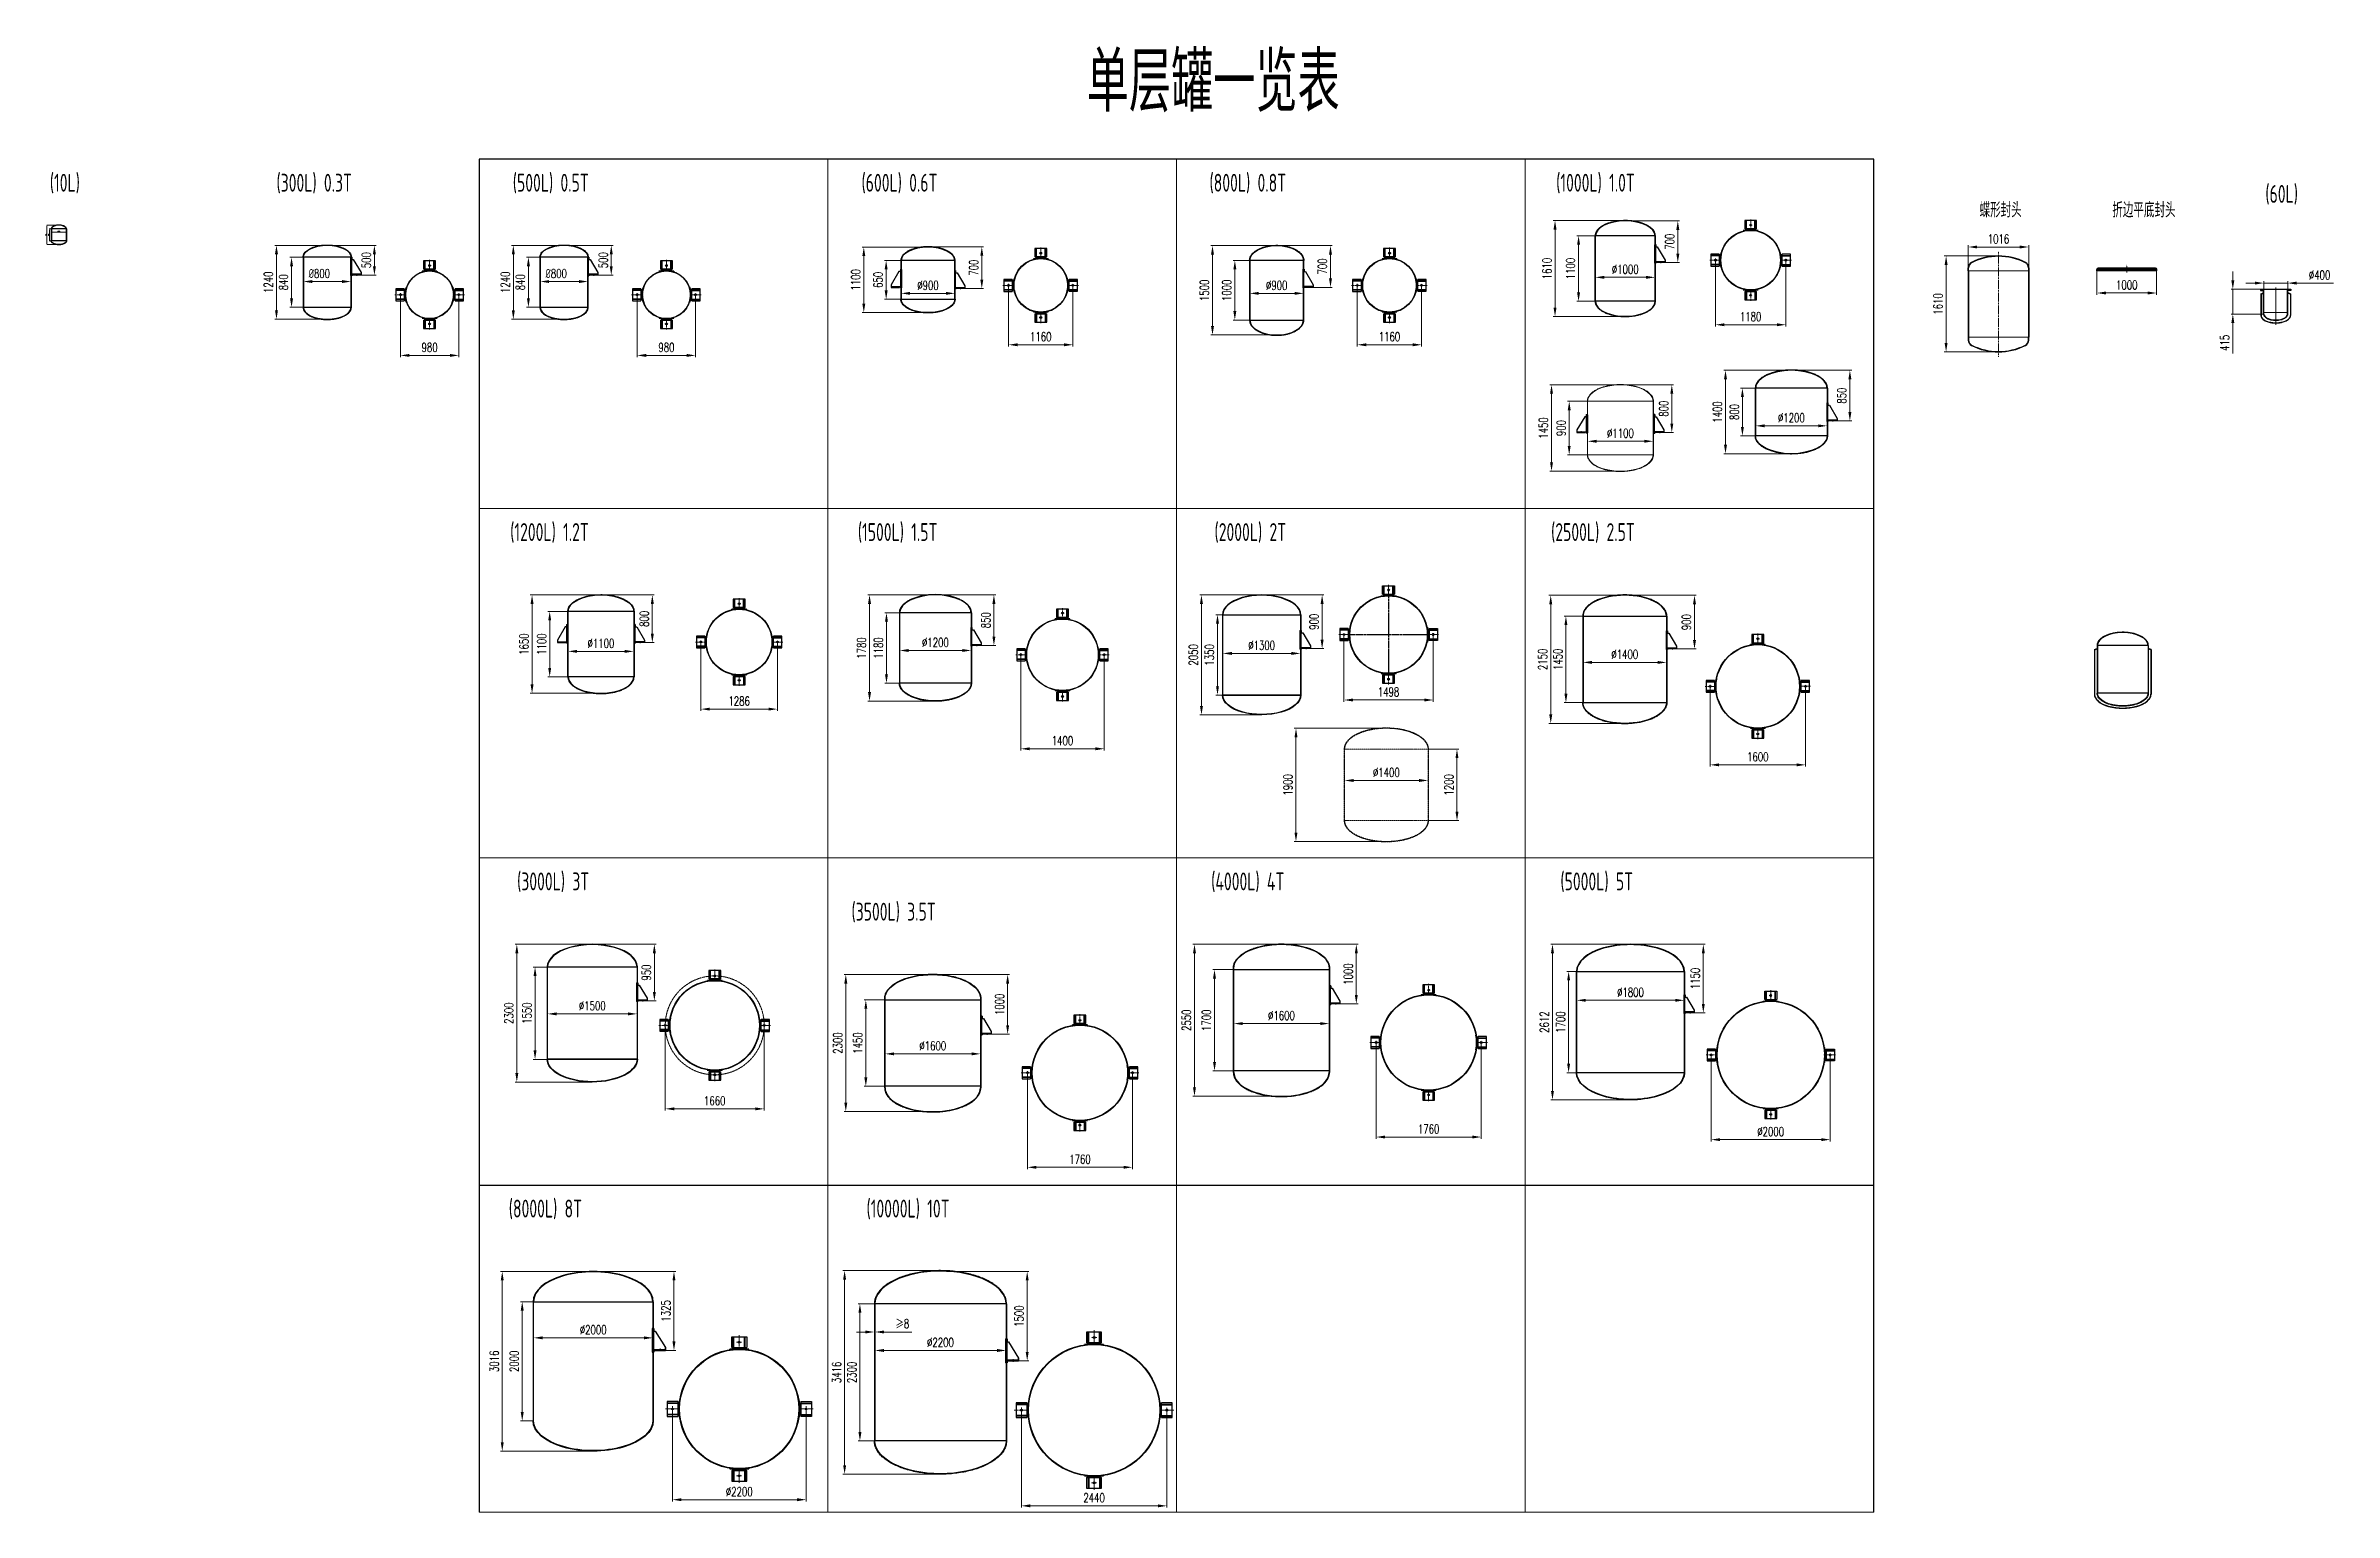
# Model space of a CAD drawing. Header units: inches. Extents: x -169 to 133840, y -13253 to 11464.
# Drawn here: x 41784 to 80179, y -13253 to 11364 of the extents above; entities that cross this region are included whole.
import ezdxf

# ---------------------------------------------------------------- set-up
doc = ezdxf.new("R2010")
doc.units = ezdxf.units.IN
doc.header["$MEASUREMENT"] = 0
for name, pattern in [('ACAD_ISO05W100', [33, 24, -3, 0, -3, 0, -3]), ('CENTER', [50.8, 31.75, -6.35, 6.35, -6.35]), ('CENTER2', [1.125, 0.75, -0.125, 0.125, -0.125]), ('DASHED2', [9.525, 6.35, -3.175])]:
    doc.linetypes.add(name, pattern=pattern)
for name, color, linetype, lineweight in [('00', 93, 'Continuous', 25), ('1', 1, 'Continuous', 15), ('cc', 93, 'Continuous', 15), ('lk', 7, 'Continuous', 30), ('pm', 4, 'Continuous', 13), ('sdh', 1, 'ACAD_ISO05W100', 13), ('zx', 1, 'CENTER2', 15), ('中心线', 1, 'CENTER', 18), ('粗线层', 7, 'Continuous', 30)]:
    doc.layers.add(name, color=color, linetype=linetype, lineweight=lineweight)
doc.layers.add('3中心线层', color=1, linetype='CENTER')
doc.styles.get("Standard").update_dxf_attribs({"font": 'isocp.shx', "width": 0.707, "bigfont": 'hztxt.shx'})
doc.styles.add('style1', font='txt.shx', dxfattribs={"width": 0.7})
doc.dimstyles.new('iso-025', dxfattribs={"dimscale": 60, "dimtxt": 2.5, "dimasz": 2.5, "dimexe": 0.5, "dimexo": 0, "dimgap": 1, "dimtad": 1, "dimdec": 0, "dimdsep": 46, "dimtxsty": 'style1', "dimcen": 3, "dimclrd": 256, "dimclre": 256, "dimclrt": 256, "dimadec": 0, "dimazin": 2, "dimtfac": 1, "dimtdec": 0, "dimtmove": 0, "dimatfit": 0, "dimfxl": 0, "dimtolj": 1, "dimtzin": 0, "dimlwd": -1, "dimlwe": -1, "dimarcsym": 0})

msp = doc.modelspace()

# ---------------------------------------------------------------- texts
at = {"layer": 'cc', "attachment_point": 3}
for s, insert, char_height in [('单层罐一览表', (63492.6, 11256.7), 1000), ('{\\H1.2x;(10L) }', (42357.4, 9214.9), 250), ('{\\H1.2x;(300L) 0.3T}', (46921.5, 9214.9), 250), ('{\\H1.2x;(500L) 0.5T}', (50894.9, 9214.9), 250), ('{\\H1.2x;(600L) 0.6T}', (56744.9, 9214.9), 250), ('{\\H1.2x;(800L) 0.8T}', (62594.9, 9214.9), 250), ('{\\H1.2x;(1000L) 1.0T}', (68444.9, 9214.9), 250), ('{\\H1.2x;(60L) }', (79571.2, 9027.5), 250), ('蝶形封头', (74935.8, 8732.5), 250), ('折边平底封头', (77516.3, 8732.5), 250), ('{\\H1.2x;(1200L) 1.2T}', (50894.9, 3350.9), 250), ('{\\H1.2x;(1500L) 1.5T}', (56744.9, 3350.9), 250), ('{\\H1.2x;(2000L) 2T}', (62594.9, 3350.9), 250), ('{\\H1.2x;(2500L) 2.5T}', (68444.9, 3350.9), 250), ('(3000L) 3T', (50902.1, -2513.2), 300), ('(4000L) 4T', (62565.4, -2513.2), 300), ('(5000L) 5T', (68415.4, -2513.2), 300), ('(3500L) 3.5T', (56715.4, -3021.4), 300), ('(8000L) 8T', (50781.8, -8005.1), 300), ('(10000L) 10T', (56948.5, -8005.1), 300)]:
    msp.add_mtext(s, dxfattribs=dict(at, insert=insert, char_height=char_height))

# ---------------------------------------------------------------- blocks, each defined once
blk = doc.blocks.new('2t3')
for p, q in [((-4050, 4824), (-4050, 3474)), ((-4050, 4824), (-2738, 4824)), ((-4044, 3474), (-4044, 4824)), ((-2744, 4824), (-2744, 3474)), ((-2738, 4824), (-2738, 3474)), ((-4050, 3474), (-2738, 3474)), ((-2744, 3474), (-4044, 3474))]:
    blk.add_line(p, q)
for major_axis, ratio in [((656, 0), 0.504573), ((650, 0), 0.5)]:
    blk.add_ellipse((-3394, 4824), major_axis=major_axis, ratio=ratio, start_param=0, end_param=3.141593)
at = {"extrusion": (0, 0, -1)}
for major_axis, ratio in [((656, 0), 0.504573), ((650, 0), 0.5)]:
    blk.add_ellipse((-3394, 3474), major_axis=major_axis, ratio=ratio, start_param=0, end_param=3.141593, dxfattribs=at)
blk = doc.blocks.new('A1.5T3')
for p, q in [((5355, 15451), (5355, 15152)), ((5376, 15459), (5363, 15459)), ((5370, 15169), (5370, 15419)), ((5370, 15419), (5400, 15419)), ((5376, 15459), (5376, 15419)), ((5400, 15419), (5530, 15199)), ((5363, 15144), (5376, 15144)), ((5530, 15169), (5370, 15169)), ((5376, 15169), (5376, 15144)), ((5390, 15155), (5390, 15169)), ((5530, 15155), (5390, 15155)), ((5445, 15169), (5445, 15155)), ((5530, 15155), (5460, 15155)), ((5475, 15169), (5475, 15155)), ((5530, 15199), (5530, 15169)), ((5530, 15169), (5530, 15155))]:
    blk.add_line(p, q)
at = {"linetype": 'DASHED2'}
blk.add_line((5368, 15459), (5368, 15144), dxfattribs=at)
for centre, start, end in [((5363, 15451), 90, 180), ((5363, 15152), 180, 270)]:
    blk.add_arc(centre, 8, start, end)
at = {"layer": '中心线'}
blk.add_line((5460, 15144), (5460, 15182), dxfattribs=at)
blk = doc.blocks.new('*D4')
at = {"layer": 'cc'}
for p, q in [((61534, 1382), (61534, 1134)), ((61684, 1164), (62684, 1164)), ((62834, 1382), (62834, 1134))]:
    blk.add_line(p, q, dxfattribs=at)
for points in [[(61684, 1189), (61684, 1139), (61534, 1164)], [(62684, 1189), (62684, 1139), (62834, 1164)]]:
    blk.add_solid(points, dxfattribs=at)
at = {"layer": 'Defpoints', "color": 0}
for p in [(61534, 1382), (62834, 1382), (62834, 1164)]:
    blk.add_point(p, dxfattribs=at)
at = {"layer": 'cc', "insert": (62184, 1299), "char_height": 150, "attachment_point": 5, "style": 'style1'}
blk.add_mtext('\\A1;%%C1300', dxfattribs=at)
blk = doc.blocks.new('*D5')
at = {"layer": 'cc'}
for p, q in [((61528, 1814), (61413, 1814)), ((61443, 1664), (61443, 614)), ((61528, 464), (61413, 464))]:
    blk.add_line(p, q, dxfattribs=at)
for points in [[(61418, 1664), (61468, 1664), (61443, 1814)], [(61418, 614), (61468, 614), (61443, 464)]]:
    blk.add_solid(points, dxfattribs=at)
at = {"layer": 'Defpoints', "color": 0}
for p in [(61528, 1814), (61443, 464), (61528, 464)]:
    blk.add_point(p, dxfattribs=at)
at = {"layer": 'cc', "insert": (61308, 1139), "char_height": 150, "attachment_point": 5, "rotation": 90, "style": 'style1'}
blk.add_mtext('\\A1;1350', dxfattribs=at)
blk = doc.blocks.new('*D6')
at = {"layer": 'cc'}
for p, q in [((62184, 2145), (61144, 2145)), ((61174, 1995), (61174, 283)), ((62184, 133), (61144, 133))]:
    blk.add_line(p, q, dxfattribs=at)
for points in [[(61149, 1995), (61199, 1995), (61174, 2145)], [(61149, 283), (61199, 283), (61174, 133)]]:
    blk.add_solid(points, dxfattribs=at)
at = {"layer": 'Defpoints', "color": 0}
for p in [(62184, 2145), (61174, 133), (62184, 133)]:
    blk.add_point(p, dxfattribs=at)
at = {"layer": 'cc', "insert": (61039, 1139), "char_height": 150, "attachment_point": 5, "rotation": 90, "style": 'style1'}
blk.add_mtext('\\A1;2050', dxfattribs=at)
blk = doc.blocks.new('*D7')
at = {"layer": 'cc'}
for p, q in [((62184, 2145), (63228, 2145)), ((63198, 1995), (63198, 1395)), ((63002, 1245), (63228, 1245))]:
    blk.add_line(p, q, dxfattribs=at)
for points in [[(63173, 1995), (63223, 1995), (63198, 2145)], [(63173, 1395), (63223, 1395), (63198, 1245)]]:
    blk.add_solid(points, dxfattribs=at)
at = {"layer": 'Defpoints', "color": 0}
for p in [(62184, 2145), (63002, 1245), (63198, 1245)]:
    blk.add_point(p, dxfattribs=at)
at = {"layer": 'cc', "insert": (63063, 1695), "char_height": 150, "attachment_point": 5, "rotation": 90, "style": 'style1'}
blk.add_mtext('\\A1;900', dxfattribs=at)
blk = doc.blocks.new('A1.5T2')
for p, q in [((5072, 14699), (5070, 14691)), ((5095, 14664), (5095, 14524)), ((5095, 14664), (5115, 14664)), ((5115, 14524), (5115, 14684)), ((5115, 14684), (5115, 14654)), ((5115, 14664), (5115, 14524)), ((5115, 14654), (5123, 14654)), ((5123, 14683), (5123, 14524)), ((5123, 14664), (5267, 14664)), ((5267, 14683), (5267, 14524)), ((5275, 14654), (5267, 14654)), ((5275, 14684), (5275, 14524)), ((5275, 14664), (5295, 14664)), ((5295, 14524), (5295, 14664)), ((5317, 14699), (5319, 14691)), ((5095, 14524), (5295, 14524))]:
    blk.add_line(p, q)
blk.add_circle((5195, 14594), 15)
for radius, start, end in [(613, 258.2962, 270), (613, 258.2962, 281.7038), (605, 258.2962, 281.7038), (613, 270, 281.7038)]:
    blk.add_arc((5195, 15291), radius, start, end)
at = {"layer": '中心线'}
for p, q in [((5169, 14594), (5220, 14594)), ((5195, 14507), (5195, 14699))]:
    blk.add_line(p, q, dxfattribs=at)
blk = doc.blocks.new('*D9')
at = {"layer": 'cc'}
for p, q in [((50954, -3719), (52025, -3719)), ((51995, -3869), (51995, -4519)), ((51873, -4669), (52025, -4669))]:
    blk.add_line(p, q, dxfattribs=at)
for points in [[(51970, -3869), (52020, -3869), (51995, -3719)], [(51970, -4519), (52020, -4519), (51995, -4669)]]:
    blk.add_solid(points, dxfattribs=at)
at = {"layer": 'Defpoints', "color": 0}
for p in [(50954, -3719), (51873, -4669), (51995, -4669)]:
    blk.add_point(p, dxfattribs=at)
at = {"layer": 'cc', "insert": (51860, -4194), "char_height": 150, "attachment_point": 5, "rotation": 90, "style": 'style1'}
blk.add_mtext('\\A1;950', dxfattribs=at)
blk = doc.blocks.new('*D10')
at = {"layer": 'cc'}
for p, q in [((50954, -3719), (49658, -3719)), ((49688, -3869), (49688, -5881)), ((50954, -6031), (49658, -6031))]:
    blk.add_line(p, q, dxfattribs=at)
for points in [[(49663, -3869), (49713, -3869), (49688, -3719)], [(49663, -5881), (49713, -5881), (49688, -6031)]]:
    blk.add_solid(points, dxfattribs=at)
at = {"layer": 'Defpoints', "color": 0}
for p in [(50954, -3719), (49688, -6031), (50954, -6031)]:
    blk.add_point(p, dxfattribs=at)
at = {"layer": 'cc', "insert": (49553, -4875), "char_height": 150, "attachment_point": 5, "rotation": 90, "style": 'style1'}
blk.add_mtext('\\A1;2300', dxfattribs=at)
blk = doc.blocks.new('*D11')
at = {"layer": 'cc'}
for p, q in [((50204, -4831), (50204, -4917)), ((50354, -4887), (51554, -4887)), ((51704, -4839), (51704, -4917))]:
    blk.add_line(p, q, dxfattribs=at)
for points in [[(50354, -4862), (50354, -4912), (50204, -4887)], [(51554, -4862), (51554, -4912), (51704, -4887)]]:
    blk.add_solid(points, dxfattribs=at)
at = {"layer": 'Defpoints', "color": 0}
for p in [(50204, -4831), (51704, -4839), (51704, -4887)]:
    blk.add_point(p, dxfattribs=at)
at = {"layer": 'cc', "insert": (50954, -4752), "char_height": 150, "attachment_point": 5, "style": 'style1'}
blk.add_mtext('\\A1;%%C1500', dxfattribs=at)
blk = doc.blocks.new('*D12')
at = {"layer": 'cc'}
for p, q in [((50198, -4100), (49963, -4100)), ((49993, -4250), (49993, -5500)), ((50198, -5650), (49963, -5650))]:
    blk.add_line(p, q, dxfattribs=at)
for points in [[(49968, -4250), (50018, -4250), (49993, -4100)], [(49968, -5500), (50018, -5500), (49993, -5650)]]:
    blk.add_solid(points, dxfattribs=at)
at = {"layer": 'Defpoints', "color": 0}
for p in [(50198, -4100), (49993, -5650), (50198, -5650)]:
    blk.add_point(p, dxfattribs=at)
at = {"layer": 'cc', "insert": (49858, -4875), "char_height": 150, "attachment_point": 5, "rotation": 90, "style": 'style1'}
blk.add_mtext('\\A1;1550', dxfattribs=at)
blk = doc.blocks.new('*D13')
at = {"layer": 'cc'}
for p, q in [((63565, 1455), (63565, 352)), ((65062, 1455), (65062, 352)), ((63715, 382), (64912, 382))]:
    blk.add_line(p, q, dxfattribs=at)
for points in [[(63715, 407), (63715, 357), (63565, 382)], [(64912, 407), (64912, 357), (65062, 382)]]:
    blk.add_solid(points, dxfattribs=at)
at = {"layer": 'Defpoints', "color": 0}
for p in [(63565, 1455), (65062, 1455), (65062, 382)]:
    blk.add_point(p, dxfattribs=at)
at = {"layer": 'cc', "insert": (64313, 517), "char_height": 150, "attachment_point": 5, "style": 'style1'}
blk.add_mtext('\\A1;1498', dxfattribs=at)
blk = doc.blocks.new('*D15')
at = {"layer": 'cc'}
for p, q in [((68372, -3719), (69624, -3719)), ((69594, -3869), (69594, -4719)), ((69441, -4869), (69624, -4869))]:
    blk.add_line(p, q, dxfattribs=at)
for points in [[(69569, -3869), (69619, -3869), (69594, -3719)], [(69569, -4719), (69619, -4719), (69594, -4869)]]:
    blk.add_solid(points, dxfattribs=at)
at = {"layer": 'Defpoints', "color": 0}
for p in [(68372, -3719), (69441, -4869), (69594, -4869)]:
    blk.add_point(p, dxfattribs=at)
at = {"layer": 'cc', "insert": (69459, -4294), "char_height": 150, "attachment_point": 5, "rotation": 90, "style": 'style1'}
blk.add_mtext('\\A1;1150', dxfattribs=at)
blk = doc.blocks.new('5T')
for p, q in [((-4367, 5719), (-4367, 7419)), ((-4361, 7419), (-4367, 7419)), ((-2561, 7419), (-2555, 7419)), ((-2555, 7419), (-2555, 5719)), ((-4361, 5719), (-4367, 5719)), ((-2561, 5719), (-2555, 5719))]:
    blk.add_line(p, q)
blk.add_lwpolyline([(-4361, 7419), (-2561, 7419), (-2561, 5719), (-4361, 5719)], close=True)
for major_axis, ratio in [((906, 0), 0.503311), ((900, 0), 0.5)]:
    blk.add_ellipse((-3461, 7419), major_axis=major_axis, ratio=ratio, start_param=0, end_param=3.141593)
at = {"extrusion": (0, 0, -1)}
for major_axis, ratio in [((906, 0), 0.503311), ((900, 0), 0.5)]:
    blk.add_ellipse((-3461, 5719), major_axis=major_axis, ratio=ratio, start_param=0, end_param=3.141593, dxfattribs=at)
blk = doc.blocks.new('*D16')
at = {"layer": 'cc'}
for p, q in [((67472, -4175), (67472, -4689)), ((69272, -4484), (69272, -4689)), ((67622, -4659), (69122, -4659))]:
    blk.add_line(p, q, dxfattribs=at)
for points in [[(67622, -4634), (67622, -4684), (67472, -4659)], [(69122, -4634), (69122, -4684), (69272, -4659)]]:
    blk.add_solid(points, dxfattribs=at)
at = {"layer": 'Defpoints', "color": 0}
for p in [(67472, -4175), (69272, -4484), (69272, -4659)]:
    blk.add_point(p, dxfattribs=at)
at = {"layer": 'cc', "insert": (68372, -4524), "char_height": 150, "attachment_point": 5, "style": 'style1'}
blk.add_mtext('\\A1;%%C1800', dxfattribs=at)
blk = doc.blocks.new('*D17')
at = {"layer": 'cc'}
for p, q in [((67466, -4175), (67304, -4175)), ((67334, -4325), (67334, -5725)), ((67466, -5875), (67304, -5875))]:
    blk.add_line(p, q, dxfattribs=at)
for points in [[(67309, -4325), (67359, -4325), (67334, -4175)], [(67309, -5725), (67359, -5725), (67334, -5875)]]:
    blk.add_solid(points, dxfattribs=at)
at = {"layer": 'Defpoints', "color": 0}
for p in [(67466, -4175), (67334, -5875), (67466, -5875)]:
    blk.add_point(p, dxfattribs=at)
at = {"layer": 'cc', "insert": (67199, -5025), "char_height": 150, "attachment_point": 5, "rotation": 90, "style": 'style1'}
blk.add_mtext('\\A1;1700', dxfattribs=at)
blk = doc.blocks.new('*D18')
at = {"layer": 'cc'}
for p, q in [((68372, -3719), (67033, -3719)), ((67063, -3869), (67063, -6181)), ((68372, -6331), (67033, -6331))]:
    blk.add_line(p, q, dxfattribs=at)
for points in [[(67038, -3869), (67088, -3869), (67063, -3719)], [(67038, -6181), (67088, -6181), (67063, -6331)]]:
    blk.add_solid(points, dxfattribs=at)
at = {"layer": 'Defpoints', "color": 0}
for p in [(68372, -3719), (67063, -6331), (68372, -6331)]:
    blk.add_point(p, dxfattribs=at)
at = {"layer": 'cc', "insert": (66928, -5025), "char_height": 150, "attachment_point": 5, "rotation": 90, "style": 'style1'}
blk.add_mtext('\\A1;2612', dxfattribs=at)
blk = doc.blocks.new('*D19')
at = {"layer": 'cc'}
for p, q in [((69726, -5576), (69726, -7028)), ((71723, -5576), (71723, -7028)), ((69876, -6998), (71573, -6998))]:
    blk.add_line(p, q, dxfattribs=at)
for points in [[(69876, -6973), (69876, -7023), (69726, -6998)], [(71573, -6973), (71573, -7023), (71723, -6998)]]:
    blk.add_solid(points, dxfattribs=at)
at = {"layer": 'Defpoints', "color": 0}
for p in [(69726, -5576), (71723, -5576), (71723, -6998)]:
    blk.add_point(p, dxfattribs=at)
at = {"layer": 'cc', "insert": (70724, -6863), "char_height": 150, "attachment_point": 5, "style": 'style1'}
blk.add_mtext('\\A1;%%c2000', dxfattribs=at)
blk = doc.blocks.new('*D21')
at = {"layer": 'cc'}
for p, q in [((50969, -9211), (52354, -9211)), ((52324, -10386), (52324, -9361)), ((52179, -10536), (52354, -10536))]:
    blk.add_line(p, q, dxfattribs=at)
for points in [[(52299, -9361), (52349, -9361), (52324, -9211)], [(52299, -10386), (52349, -10386), (52324, -10536)]]:
    blk.add_solid(points, dxfattribs=at)
at = {"layer": 'Defpoints', "color": 0}
for p in [(50969, -9211), (52324, -9211), (52179, -10536)]:
    blk.add_point(p, dxfattribs=at)
at = {"layer": 'cc', "insert": (52189, -9873), "char_height": 150, "attachment_point": 5, "rotation": 90, "style": 'style1'}
blk.add_mtext('\\A1;1325', dxfattribs=at)
blk = doc.blocks.new('*D22')
at = {"layer": 'cc'}
for p, q in [((52299, -11519), (52299, -13072)), ((54540, -11519), (54540, -13072)), ((52449, -13042), (54390, -13042))]:
    blk.add_line(p, q, dxfattribs=at)
for points in [[(52449, -13017), (52449, -13067), (52299, -13042)], [(54390, -13017), (54390, -13067), (54540, -13042)]]:
    blk.add_solid(points, dxfattribs=at)
at = {"layer": 'Defpoints', "color": 0}
for p in [(52299, -11519), (54540, -11519), (54540, -13042)]:
    blk.add_point(p, dxfattribs=at)
at = {"layer": 'cc', "insert": (53419, -12907), "char_height": 150, "attachment_point": 5, "style": 'style1'}
blk.add_mtext('\\A1;%%c2200', dxfattribs=at)
blk = doc.blocks.new('*D23')
at = {"layer": 'cc'}
for p, q in [((49969, -10221), (49969, -10355)), ((50119, -10325), (51819, -10325)), ((51969, -10236), (51969, -10355))]:
    blk.add_line(p, q, dxfattribs=at)
for points in [[(50119, -10300), (50119, -10350), (49969, -10325)], [(51819, -10300), (51819, -10350), (51969, -10325)]]:
    blk.add_solid(points, dxfattribs=at)
at = {"layer": 'Defpoints', "color": 0}
for p in [(49969, -10221), (51969, -10236), (51969, -10325)]:
    blk.add_point(p, dxfattribs=at)
at = {"layer": 'cc', "insert": (50969, -10190), "char_height": 150, "attachment_point": 5, "style": 'style1'}
blk.add_mtext('\\A1;%%C2000', dxfattribs=at)
blk = doc.blocks.new('*D24')
at = {"layer": 'cc'}
for p, q in [((49961, -9719), (49748, -9719)), ((49778, -9869), (49778, -11569)), ((49961, -11719), (49748, -11719))]:
    blk.add_line(p, q, dxfattribs=at)
for points in [[(49753, -9869), (49803, -9869), (49778, -9719)], [(49753, -11569), (49803, -11569), (49778, -11719)]]:
    blk.add_solid(points, dxfattribs=at)
at = {"layer": 'Defpoints', "color": 0}
for p in [(49961, -9719), (49778, -11719), (49961, -11719)]:
    blk.add_point(p, dxfattribs=at)
at = {"layer": 'cc', "insert": (49643, -10719), "char_height": 150, "attachment_point": 5, "rotation": 90, "style": 'style1'}
blk.add_mtext('\\A1;2000', dxfattribs=at)
blk = doc.blocks.new('*D25')
at = {"layer": 'cc'}
for p, q in [((50969, -9211), (49413, -9211)), ((49443, -12077), (49443, -9361)), ((50969, -12227), (49413, -12227))]:
    blk.add_line(p, q, dxfattribs=at)
for points in [[(49418, -9361), (49468, -9361), (49443, -9211)], [(49418, -12077), (49468, -12077), (49443, -12227)]]:
    blk.add_solid(points, dxfattribs=at)
at = {"layer": 'Defpoints', "color": 0}
for p in [(49443, -9211), (50969, -9211), (50969, -12227)]:
    blk.add_point(p, dxfattribs=at)
at = {"layer": 'cc', "insert": (49308, -10719), "char_height": 150, "attachment_point": 5, "rotation": 90, "style": 'style1'}
blk.add_mtext('\\A1;3016', dxfattribs=at)
blk = doc.blocks.new('A2T3')
for p, q in [((5809, 9186), (5809, 8806)), ((5819, 9196), (5838, 9196)), ((5831, 9148), (5831, 8844)), ((5831, 9148), (5861, 9148)), ((5831, 8844), (6031, 8844)), ((5838, 9196), (5838, 9148)), ((5838, 8844), (5838, 8796)), ((5851, 8844), (5851, 8828)), ((5861, 9148), (6031, 8874)), ((5926, 8844), (5926, 8828)), ((5956, 8844), (5956, 8828)), ((6031, 8874), (6031, 8828)), ((6031, 8844), (6031, 8874)), ((5819, 8796), (5838, 8796)), ((5851, 8828), (6031, 8828)), ((5851, 8828), (6031, 8828))]:
    blk.add_line(p, q)
at = {"linetype": 'DASHED2'}
blk.add_line((5828, 9196), (5828, 8796), dxfattribs=at)
for centre, start, end in [((5819, 9186), 90, 180), ((5819, 8806), 180, 270)]:
    blk.add_arc(centre, 10, start, end)
at = {"layer": '中心线'}
blk.add_line((5941, 8858), (5941, 8808), dxfattribs=at)
blk = doc.blocks.new('*D50')
at = {"layer": 'cc'}
for p, q in [((62516, -3719), (61027, -3719)), ((61057, -3869), (61057, -6119)), ((62516, -6269), (61027, -6269))]:
    blk.add_line(p, q, dxfattribs=at)
for points in [[(61032, -3869), (61082, -3869), (61057, -3719)], [(61032, -6119), (61082, -6119), (61057, -6269)]]:
    blk.add_solid(points, dxfattribs=at)
at = {"layer": 'Defpoints', "color": 0}
for p in [(62516, -3719), (61057, -6269), (62516, -6269)]:
    blk.add_point(p, dxfattribs=at)
at = {"layer": 'cc', "insert": (60922, -4994), "char_height": 150, "attachment_point": 5, "rotation": 90, "style": 'style1'}
blk.add_mtext('\\A1;2550', dxfattribs=at)
blk = doc.blocks.new('*D51')
at = {"layer": 'cc'}
for p, q in [((62497, -3719), (63802, -3719)), ((63772, -3869), (63772, -4569)), ((63496, -4719), (63802, -4719))]:
    blk.add_line(p, q, dxfattribs=at)
for points in [[(63747, -3869), (63797, -3869), (63772, -3719)], [(63747, -4569), (63797, -4569), (63772, -4719)]]:
    blk.add_solid(points, dxfattribs=at)
at = {"layer": 'Defpoints', "color": 0}
for p in [(62497, -3719), (63496, -4719), (63772, -4719)]:
    blk.add_point(p, dxfattribs=at)
at = {"layer": 'cc', "insert": (63637, -4219), "char_height": 150, "attachment_point": 5, "rotation": 90, "style": 'style1'}
blk.add_mtext('\\A1;1000', dxfattribs=at)
blk = doc.blocks.new('*D52')
at = {"layer": 'cc'}
for p, q in [((61721, -4144), (61363, -4144)), ((61393, -4294), (61393, -5694)), ((61721, -5844), (61363, -5844))]:
    blk.add_line(p, q, dxfattribs=at)
for points in [[(61368, -4294), (61418, -4294), (61393, -4144)], [(61368, -5694), (61418, -5694), (61393, -5844)]]:
    blk.add_solid(points, dxfattribs=at)
at = {"layer": 'Defpoints', "color": 0}
for p in [(61721, -4144), (61393, -5844), (61721, -5844)]:
    blk.add_point(p, dxfattribs=at)
at = {"layer": 'cc', "insert": (61258, -4994), "char_height": 150, "attachment_point": 5, "rotation": 90, "style": 'style1'}
blk.add_mtext('\\A1;1700', dxfattribs=at)
blk = doc.blocks.new('*D53')
at = {"layer": 'cc'}
for p, q in [((61716, -4826), (61716, -5080)), ((63316, -4854), (63316, -5080)), ((61866, -5050), (63166, -5050))]:
    blk.add_line(p, q, dxfattribs=at)
for points in [[(61866, -5025), (61866, -5075), (61716, -5050)], [(63166, -5025), (63166, -5075), (63316, -5050)]]:
    blk.add_solid(points, dxfattribs=at)
at = {"layer": 'Defpoints', "color": 0}
for p in [(61716, -4826), (63316, -4854), (63316, -5050)]:
    blk.add_point(p, dxfattribs=at)
at = {"layer": 'cc', "insert": (62516, -4915), "char_height": 150, "attachment_point": 5, "style": 'style1'}
blk.add_mtext('\\A1;%%C1600', dxfattribs=at)
blk = doc.blocks.new('*D54')
at = {"layer": 'cc'}
for p, q in [((64106, -5392), (64106, -6984)), ((65866, -5392), (65866, -6984)), ((64256, -6954), (65716, -6954))]:
    blk.add_line(p, q, dxfattribs=at)
for points in [[(64256, -6929), (64256, -6979), (64106, -6954)], [(65716, -6929), (65716, -6979), (65866, -6954)]]:
    blk.add_solid(points, dxfattribs=at)
at = {"layer": 'Defpoints', "color": 0}
for p in [(64106, -5392), (65866, -5392), (65866, -6954)]:
    blk.add_point(p, dxfattribs=at)
at = {"layer": 'cc', "insert": (64986, -6819), "char_height": 150, "attachment_point": 5, "style": 'style1'}
blk.add_mtext('\\A1;1760', dxfattribs=at)
blk = doc.blocks.new('*D57')
at = {"layer": 'cc'}
for p, q in [((51099, 2145), (51991, 2145)), ((51961, 1995), (51961, 1495)), ((51824, 1345), (51991, 1345))]:
    blk.add_line(p, q, dxfattribs=at)
for points in [[(51936, 1995), (51986, 1995), (51961, 2145)], [(51936, 1495), (51986, 1495), (51961, 1345)]]:
    blk.add_solid(points, dxfattribs=at)
at = {"layer": 'Defpoints', "color": 0}
for p in [(51099, 2145), (51824, 1345), (51961, 1345)]:
    blk.add_point(p, dxfattribs=at)
at = {"layer": 'cc', "insert": (51826, 1745), "char_height": 150, "attachment_point": 5, "rotation": 90, "style": 'style1'}
blk.add_mtext('\\A1;800', dxfattribs=at)
blk = doc.blocks.new('*D58')
at = {"layer": 'cc'}
for p, q in [((51099, 2145), (49913, 2145)), ((49943, 1995), (49943, 645)), ((51099, 495), (49913, 495))]:
    blk.add_line(p, q, dxfattribs=at)
for points in [[(49918, 1995), (49968, 1995), (49943, 2145)], [(49918, 645), (49968, 645), (49943, 495)]]:
    blk.add_solid(points, dxfattribs=at)
at = {"layer": 'Defpoints', "color": 0}
for p in [(51099, 2145), (49943, 495), (51099, 495)]:
    blk.add_point(p, dxfattribs=at)
at = {"layer": 'cc', "insert": (49808, 1320), "char_height": 150, "attachment_point": 5, "rotation": 90, "style": 'style1'}
blk.add_mtext('\\A1;1650', dxfattribs=at)
blk = doc.blocks.new('*D55')
at = {"layer": 'cc'}
for p, q in [((50554, 1870), (50209, 1870)), ((50239, 1720), (50239, 920)), ((50554, 770), (50209, 770))]:
    blk.add_line(p, q, dxfattribs=at)
for points in [[(50214, 1720), (50264, 1720), (50239, 1870)], [(50214, 920), (50264, 920), (50239, 770)]]:
    blk.add_solid(points, dxfattribs=at)
at = {"layer": 'Defpoints', "color": 0}
for p in [(50554, 1870), (50239, 770), (50554, 770)]:
    blk.add_point(p, dxfattribs=at)
at = {"layer": 'cc', "insert": (50104, 1320), "char_height": 150, "attachment_point": 5, "rotation": 90, "style": 'style1'}
blk.add_mtext('\\A1;1100', dxfattribs=at)
blk = doc.blocks.new('*D56')
at = {"layer": 'cc'}
for p, q in [((50549, 1308), (50549, 1168)), ((50699, 1198), (51499, 1198)), ((51649, 1308), (51649, 1168))]:
    blk.add_line(p, q, dxfattribs=at)
for points in [[(50699, 1223), (50699, 1173), (50549, 1198)], [(51499, 1223), (51499, 1173), (51649, 1198)]]:
    blk.add_solid(points, dxfattribs=at)
at = {"layer": 'Defpoints', "color": 0}
for p in [(50549, 1308), (51649, 1308), (51649, 1198)]:
    blk.add_point(p, dxfattribs=at)
at = {"layer": 'cc', "insert": (51099, 1333), "char_height": 150, "attachment_point": 5, "style": 'style1'}
blk.add_mtext('\\A1;%%C1100', dxfattribs=at)
blk = doc.blocks.new('*D59')
at = {"layer": 'cc'}
for p, q in [((52775, 1329), (52775, 199)), ((54060, 1329), (54060, 199)), ((52925, 229), (53910, 229))]:
    blk.add_line(p, q, dxfattribs=at)
for points in [[(52925, 254), (52925, 204), (52775, 229)], [(53910, 254), (53910, 204), (54060, 229)]]:
    blk.add_solid(points, dxfattribs=at)
at = {"layer": 'Defpoints', "color": 0}
for p in [(52775, 1329), (54060, 1329), (54060, 229)]:
    blk.add_point(p, dxfattribs=at)
at = {"layer": 'cc', "insert": (53418, 364), "char_height": 150, "attachment_point": 5, "style": 'style1'}
blk.add_mtext('\\A1;1286', dxfattribs=at)
blk = doc.blocks.new('*D60')
at = {"layer": 'cc'}
for p, q in [((55695, -9755), (55414, -9755)), ((55444, -9905), (55444, -11905)), ((55695, -12055), (55414, -12055))]:
    blk.add_line(p, q, dxfattribs=at)
for points in [[(55419, -9905), (55469, -9905), (55444, -9755)], [(55419, -11905), (55469, -11905), (55444, -12055)]]:
    blk.add_solid(points, dxfattribs=at)
at = {"layer": 'Defpoints', "color": 0}
for p in [(55695, -9755), (55444, -12055), (55695, -12055)]:
    blk.add_point(p, dxfattribs=at)
at = {"layer": 'cc', "insert": (55309, -10905), "char_height": 150, "attachment_point": 5, "rotation": 90, "style": 'style1'}
blk.add_mtext('\\A1;2300', dxfattribs=at)
blk = doc.blocks.new('*D61')
at = {"layer": 'cc'}
for p, q in [((55695, -10258), (55695, -10567)), ((55845, -10537), (57745, -10537)), ((57895, -10448), (57895, -10567))]:
    blk.add_line(p, q, dxfattribs=at)
for points in [[(55845, -10512), (55845, -10562), (55695, -10537)], [(57745, -10512), (57745, -10562), (57895, -10537)]]:
    blk.add_solid(points, dxfattribs=at)
at = {"layer": 'Defpoints', "color": 0}
for p in [(55695, -10258), (57895, -10448), (57895, -10537)]:
    blk.add_point(p, dxfattribs=at)
at = {"layer": 'cc', "insert": (56795, -10402), "char_height": 150, "attachment_point": 5, "style": 'style1'}
blk.add_mtext('\\A1;%%C2200', dxfattribs=at)
blk = doc.blocks.new('*D62')
at = {"layer": 'cc'}
for p, q in [((56795, -9197), (55157, -9197)), ((55187, -9347), (55187, -12463)), ((56795, -12613), (55157, -12613))]:
    blk.add_line(p, q, dxfattribs=at)
for points in [[(55162, -9347), (55212, -9347), (55187, -9197)], [(55162, -12463), (55212, -12463), (55187, -12613)]]:
    blk.add_solid(points, dxfattribs=at)
at = {"layer": 'Defpoints', "color": 0}
for p in [(56795, -9197), (55187, -12613), (56795, -12613)]:
    blk.add_point(p, dxfattribs=at)
at = {"layer": 'cc', "insert": (55052, -10905), "char_height": 150, "attachment_point": 5, "rotation": 90, "style": 'style1'}
blk.add_mtext('\\A1;3416', dxfattribs=at)
blk = doc.blocks.new('*D63')
at = {"layer": 'cc'}
for p, q in [((56895, -9211), (58280, -9211)), ((58250, -10561), (58250, -9361)), ((58106, -10711), (58280, -10711))]:
    blk.add_line(p, q, dxfattribs=at)
for points in [[(58225, -9361), (58275, -9361), (58250, -9211)], [(58225, -10561), (58275, -10561), (58250, -10711)]]:
    blk.add_solid(points, dxfattribs=at)
at = {"layer": 'Defpoints', "color": 0}
for p in [(56895, -9211), (58250, -9211), (58106, -10711)]:
    blk.add_point(p, dxfattribs=at)
at = {"layer": 'cc', "insert": (58115, -9961), "char_height": 150, "attachment_point": 5, "rotation": 90, "style": 'style1'}
blk.add_mtext('\\A1;1500', dxfattribs=at)
blk = doc.blocks.new('*D64')
at = {"layer": 'cc'}
for p, q in [((58153, -11584), (58153, -13175)), ((60593, -11584), (60593, -13175)), ((58303, -13145), (60443, -13145))]:
    blk.add_line(p, q, dxfattribs=at)
for points in [[(58303, -13120), (58303, -13170), (58153, -13145)], [(60443, -13120), (60443, -13170), (60593, -13145)]]:
    blk.add_solid(points, dxfattribs=at)
at = {"layer": 'Defpoints', "color": 0}
for p in [(58153, -11584), (60593, -11584), (60593, -13145)]:
    blk.add_point(p, dxfattribs=at)
at = {"layer": 'cc', "insert": (59373, -13010), "char_height": 150, "attachment_point": 5, "style": 'style1'}
blk.add_mtext('\\A1;2440', dxfattribs=at)
blk = doc.blocks.new('*D65')
at = {"layer": 'cc'}
for p, q in [((67784, 7586), (67784, 7447)), ((67934, 7477), (68634, 7477)), ((68784, 7586), (68784, 7447))]:
    blk.add_line(p, q, dxfattribs=at)
for points in [[(67934, 7502), (67934, 7452), (67784, 7477)], [(68634, 7502), (68634, 7452), (68784, 7477)]]:
    blk.add_solid(points, dxfattribs=at)
at = {"layer": 'Defpoints', "color": 0}
for p in [(67784, 7586), (68784, 7586), (68784, 7477)]:
    blk.add_point(p, dxfattribs=at)
at = {"layer": 'cc', "insert": (68284, 7612), "char_height": 150, "attachment_point": 5, "style": 'style1'}
blk.add_mtext('\\A1;%%C1000', dxfattribs=at)
blk = doc.blocks.new('*D66')
at = {"layer": 'cc'}
for p, q in [((67784, 8174), (67471, 8174)), ((67501, 8024), (67501, 7224)), ((67779, 7074), (67471, 7074))]:
    blk.add_line(p, q, dxfattribs=at)
for points in [[(67476, 8024), (67526, 8024), (67501, 8174)], [(67476, 7224), (67526, 7224), (67501, 7074)]]:
    blk.add_solid(points, dxfattribs=at)
at = {"layer": 'Defpoints', "color": 0}
for p in [(67784, 8174), (67501, 7074), (67779, 7074)]:
    blk.add_point(p, dxfattribs=at)
at = {"layer": 'cc', "insert": (67366, 7624), "char_height": 150, "attachment_point": 5, "rotation": 90, "style": 'style1'}
blk.add_mtext('\\A1;1100', dxfattribs=at)
blk = doc.blocks.new('*D67')
at = {"layer": 'cc'}
for p, q in [((50080, 7394), (50080, 7436)), ((50230, 7406), (50730, 7406)), ((50880, 7394), (50880, 7436))]:
    blk.add_line(p, q, dxfattribs=at)
for points in [[(50230, 7431), (50230, 7381), (50080, 7406)], [(50730, 7431), (50730, 7381), (50880, 7406)]]:
    blk.add_solid(points, dxfattribs=at)
at = {"layer": 'Defpoints', "color": 0}
for p in [(50080, 7394), (50880, 7406), (50880, 7394)]:
    blk.add_point(p, dxfattribs=at)
at = {"layer": 'cc', "insert": (50349, 7541), "char_height": 150, "attachment_point": 5, "style": 'style1'}
blk.add_mtext('\\A1;{\\Fisocp.shx|c0;%%C}800', dxfattribs=at)
blk = doc.blocks.new('*D68')
at = {"layer": 'cc'}
for p, q in [((50480, 8014), (49599, 8014)), ((49629, 7864), (49629, 6924)), ((50480, 6774), (49599, 6774))]:
    blk.add_line(p, q, dxfattribs=at)
for points in [[(49604, 7864), (49654, 7864), (49629, 8014)], [(49604, 6924), (49654, 6924), (49629, 6774)]]:
    blk.add_solid(points, dxfattribs=at)
at = {"layer": 'Defpoints', "color": 0}
for p in [(50480, 8014), (49629, 6774), (50480, 6774)]:
    blk.add_point(p, dxfattribs=at)
at = {"layer": 'cc', "insert": (49494, 7394), "char_height": 150, "attachment_point": 5, "rotation": 90, "style": 'style1'}
blk.add_mtext('\\A1;1240', dxfattribs=at)
blk = doc.blocks.new('*D69')
at = {"layer": 'cc'}
for p, q in [((50080, 7814), (49852, 7814)), ((49882, 7664), (49882, 7124)), ((50080, 6974), (49852, 6974))]:
    blk.add_line(p, q, dxfattribs=at)
for points in [[(49857, 7664), (49907, 7664), (49882, 7814)], [(49857, 7124), (49907, 7124), (49882, 6974)]]:
    blk.add_solid(points, dxfattribs=at)
at = {"layer": 'Defpoints', "color": 0}
for p in [(50080, 7814), (49882, 6974), (50080, 6974)]:
    blk.add_point(p, dxfattribs=at)
at = {"layer": 'cc', "insert": (49747, 7394), "char_height": 150, "attachment_point": 5, "rotation": 90, "style": 'style1'}
blk.add_mtext('\\A1;840', dxfattribs=at)
blk = doc.blocks.new('*D70')
at = {"layer": 'cc'}
for p, q in [((69799, 7740), (69799, 6651)), ((70978, 7740), (70978, 6651)), ((69949, 6681), (70828, 6681))]:
    blk.add_line(p, q, dxfattribs=at)
for points in [[(69949, 6706), (69949, 6656), (69799, 6681)], [(70828, 6706), (70828, 6656), (70978, 6681)]]:
    blk.add_solid(points, dxfattribs=at)
at = {"layer": 'Defpoints', "color": 0}
for p in [(69799, 7740), (70978, 7740), (70978, 6681)]:
    blk.add_point(p, dxfattribs=at)
at = {"layer": 'cc', "insert": (70388, 6816), "char_height": 150, "attachment_point": 5, "style": 'style1'}
blk.add_mtext('\\A1;1180', dxfattribs=at)
blk = doc.blocks.new('*D71')
at = {"layer": 'cc'}
for p, q in [((68284, 8424), (69196, 8424)), ((69166, 8274), (69166, 7874)), ((68952, 7724), (69196, 7724))]:
    blk.add_line(p, q, dxfattribs=at)
for points in [[(69141, 8274), (69191, 8274), (69166, 8424)], [(69141, 7874), (69191, 7874), (69166, 7724)]]:
    blk.add_solid(points, dxfattribs=at)
at = {"layer": 'Defpoints', "color": 0}
for p in [(68284, 8424), (68952, 7724), (69166, 7724)]:
    blk.add_point(p, dxfattribs=at)
at = {"layer": 'cc', "insert": (69031, 8074), "char_height": 150, "attachment_point": 5, "rotation": 90, "style": 'style1'}
blk.add_mtext('\\A1;700', dxfattribs=at)
blk = doc.blocks.new('A$C62C40F03')
for p, q in [((157, 224), (17, 224)), ((17, 224), (17, 24)), ((17, 204), (177, 204)), ((157, 204), (17, 204)), ((178, 196), (17, 196)), ((178, 52), (17, 52)), ((180, 44), (17, 44)), ((17, 24), (157, 24)), ((147, 204), (147, 196)), ((180, 204), (147, 204)), ((147, 44), (147, 52)), ((157, 224), (157, 204)), ((157, 196), (157, 52)), ((157, 44), (157, 24)), ((191, 249), (199, 246)), ((191, 0), (199, 2))]:
    blk.add_line(p, q)
blk.add_circle((95, 124), 15)
for radius in [403, 395]:
    blk.add_arc((575, 124), radius, 162.0277, 197.9723)
at = {"layer": '中心线'}
for p, q in [((0, 124), (192, 124)), ((95, 150), (95, 99))]:
    blk.add_line(p, q, dxfattribs=at)
blk = doc.blocks.new('*D73')
at = {"layer": 'cc'}
for p, q in [((51708, 7159), (51708, 6136)), ((52687, 7159), (52687, 6136)), ((51858, 6166), (52537, 6166))]:
    blk.add_line(p, q, dxfattribs=at)
for points in [[(51858, 6191), (51858, 6141), (51708, 6166)], [(52537, 6191), (52537, 6141), (52687, 6166)]]:
    blk.add_solid(points, dxfattribs=at)
at = {"layer": 'Defpoints', "color": 0}
for p in [(51708, 7159), (52687, 7159), (52687, 6166)]:
    blk.add_point(p, dxfattribs=at)
at = {"layer": 'cc', "insert": (52197, 6301), "char_height": 150, "attachment_point": 5, "style": 'style1'}
blk.add_mtext('\\A1;980', dxfattribs=at)
blk = doc.blocks.new('*D74')
at = {"layer": 'cc'}
for p, q in [((50480, 8014), (51302, 8014)), ((51272, 7864), (51272, 7664)), ((51048, 7514), (51302, 7514))]:
    blk.add_line(p, q, dxfattribs=at)
for points in [[(51247, 7864), (51297, 7864), (51272, 8014)], [(51247, 7664), (51297, 7664), (51272, 7514)]]:
    blk.add_solid(points, dxfattribs=at)
at = {"layer": 'Defpoints', "color": 0}
for p in [(50480, 8014), (51048, 7514), (51272, 7514)]:
    blk.add_point(p, dxfattribs=at)
at = {"layer": 'cc', "insert": (51137, 7764), "char_height": 150, "attachment_point": 5, "rotation": 90, "style": 'style1'}
blk.add_mtext('\\A1;500', dxfattribs=at)
blk = doc.blocks.new('*D83')
at = {"layer": 'cc'}
for p, q in [((61986, 7322), (61986, 7178)), ((62886, 7310), (62886, 7178)), ((62136, 7208), (62736, 7208))]:
    blk.add_line(p, q, dxfattribs=at)
for points in [[(62136, 7233), (62136, 7183), (61986, 7208)], [(62736, 7233), (62736, 7183), (62886, 7208)]]:
    blk.add_solid(points, dxfattribs=at)
at = {"layer": 'Defpoints', "color": 0}
for p in [(61986, 7322), (62886, 7310), (62886, 7208)]:
    blk.add_point(p, dxfattribs=at)
at = {"layer": 'cc', "insert": (62436, 7343), "char_height": 150, "attachment_point": 5, "style": 'style1'}
blk.add_mtext('\\A1;%%C900', dxfattribs=at)
blk = doc.blocks.new('*D82')
at = {"layer": 'cc'}
for p, q in [((61986, 7759), (61704, 7759)), ((61734, 7609), (61734, 6909)), ((61986, 6759), (61704, 6759))]:
    blk.add_line(p, q, dxfattribs=at)
for points in [[(61709, 7609), (61759, 7609), (61734, 7759)], [(61709, 6909), (61759, 6909), (61734, 6759)]]:
    blk.add_solid(points, dxfattribs=at)
at = {"layer": 'Defpoints', "color": 0}
for p in [(61986, 7759), (61734, 6759), (61986, 6759)]:
    blk.add_point(p, dxfattribs=at)
at = {"layer": 'cc', "insert": (61599, 7259), "char_height": 150, "attachment_point": 5, "rotation": 90, "style": 'style1'}
blk.add_mtext('\\A1;1000', dxfattribs=at)
blk = doc.blocks.new('*D86')
at = {"layer": 'cc'}
for p, q in [((62436, 8009), (61329, 8009)), ((61359, 7859), (61359, 6659)), ((62436, 6509), (61329, 6509))]:
    blk.add_line(p, q, dxfattribs=at)
for points in [[(61334, 7859), (61384, 7859), (61359, 8009)], [(61334, 6659), (61384, 6659), (61359, 6509)]]:
    blk.add_solid(points, dxfattribs=at)
at = {"layer": 'Defpoints', "color": 0}
for p in [(62436, 8009), (61359, 6509), (62436, 6509)]:
    blk.add_point(p, dxfattribs=at)
at = {"layer": 'cc', "insert": (61224, 7259), "char_height": 150, "attachment_point": 5, "rotation": 90, "style": 'style1'}
blk.add_mtext('\\A1;1500', dxfattribs=at)
blk = doc.blocks.new('*D85')
at = {"layer": 'cc'}
for p, q in [((62417, 8009), (63369, 8009)), ((63339, 7859), (63339, 7459)), ((63049, 7309), (63369, 7309))]:
    blk.add_line(p, q, dxfattribs=at)
for points in [[(63314, 7859), (63364, 7859), (63339, 8009)], [(63314, 7459), (63364, 7459), (63339, 7309)]]:
    blk.add_solid(points, dxfattribs=at)
at = {"layer": 'Defpoints', "color": 0}
for p in [(62417, 8009), (63049, 7309), (63339, 7309)]:
    blk.add_point(p, dxfattribs=at)
at = {"layer": 'cc', "insert": (63204, 7659), "char_height": 150, "attachment_point": 5, "rotation": 90, "style": 'style1'}
blk.add_mtext('\\A1;700', dxfattribs=at)
blk = doc.blocks.new('*D84')
at = {"layer": 'cc'}
for p, q in [((63789, 7317), (63789, 6315)), ((64868, 7314), (64868, 6315)), ((64718, 6345), (63939, 6345))]:
    blk.add_line(p, q, dxfattribs=at)
for points in [[(63939, 6370), (63939, 6320), (63789, 6345)], [(64718, 6370), (64718, 6320), (64868, 6345)]]:
    blk.add_solid(points, dxfattribs=at)
at = {"layer": 'Defpoints', "color": 0}
for p in [(63789, 7317), (64868, 7314), (63789, 6345)]:
    blk.add_point(p, dxfattribs=at)
at = {"layer": 'cc', "insert": (64328, 6480), "char_height": 150, "attachment_point": 5, "style": 'style1'}
blk.add_mtext('\\A1;1160', dxfattribs=at)
blk = doc.blocks.new('A$C4A6F5BDD')
blk.add_blockref('A$C62C40F03', (0, 0))
blk = doc.blocks.new('*D88')
at = {"layer": 'cc'}
for p, q in [((56110, 1261), (56110, 1183)), ((56260, 1213), (57160, 1213)), ((57310, 1269), (57310, 1183))]:
    blk.add_line(p, q, dxfattribs=at)
for points in [[(56260, 1238), (56260, 1188), (56110, 1213)], [(57160, 1238), (57160, 1188), (57310, 1213)]]:
    blk.add_solid(points, dxfattribs=at)
at = {"layer": 'Defpoints', "color": 0}
for p in [(56110, 1261), (57310, 1269), (57310, 1213)]:
    blk.add_point(p, dxfattribs=at)
at = {"layer": 'cc', "insert": (56710, 1348), "char_height": 150, "attachment_point": 5, "style": 'style1'}
blk.add_mtext('\\A1;%%C1200', dxfattribs=at)
blk = doc.blocks.new('*D89')
at = {"layer": 'cc'}
for p, q in [((56110, 1845), (55859, 1845)), ((55889, 1695), (55889, 815)), ((56110, 665), (55859, 665))]:
    blk.add_line(p, q, dxfattribs=at)
for points in [[(55864, 1695), (55914, 1695), (55889, 1845)], [(55864, 815), (55914, 815), (55889, 665)]]:
    blk.add_solid(points, dxfattribs=at)
at = {"layer": 'Defpoints', "color": 0}
for p in [(56110, 1845), (55889, 665), (56110, 665)]:
    blk.add_point(p, dxfattribs=at)
at = {"layer": 'cc', "insert": (55754, 1255), "char_height": 150, "attachment_point": 5, "rotation": 90, "style": 'style1'}
blk.add_mtext('\\A1;1180', dxfattribs=at)
blk = doc.blocks.new('*D90')
at = {"layer": 'cc'}
for p, q in [((56710, 2145), (55575, 2145)), ((55605, 1995), (55605, 515)), ((56710, 365), (55575, 365))]:
    blk.add_line(p, q, dxfattribs=at)
for points in [[(55580, 1995), (55630, 1995), (55605, 2145)], [(55580, 515), (55630, 515), (55605, 365)]]:
    blk.add_solid(points, dxfattribs=at)
at = {"layer": 'Defpoints', "color": 0}
for p in [(56710, 2145), (55605, 365), (56710, 365)]:
    blk.add_point(p, dxfattribs=at)
at = {"layer": 'cc', "insert": (55470, 1255), "char_height": 150, "attachment_point": 5, "rotation": 90, "style": 'style1'}
blk.add_mtext('\\A1;1780', dxfattribs=at)
blk = doc.blocks.new('*D91')
at = {"layer": 'cc'}
for p, q in [((56710, 2145), (57722, 2145)), ((57692, 1995), (57692, 1445)), ((57478, 1295), (57722, 1295))]:
    blk.add_line(p, q, dxfattribs=at)
for points in [[(57667, 1995), (57717, 1995), (57692, 2145)], [(57667, 1445), (57717, 1445), (57692, 1295)]]:
    blk.add_solid(points, dxfattribs=at)
at = {"layer": 'Defpoints', "color": 0}
for p in [(56710, 2145), (57478, 1295), (57692, 1295)]:
    blk.add_point(p, dxfattribs=at)
at = {"layer": 'cc', "insert": (57557, 1720), "char_height": 150, "attachment_point": 5, "rotation": 90, "style": 'style1'}
blk.add_mtext('\\A1;850', dxfattribs=at)
blk = doc.blocks.new('*D92')
at = {"layer": 'cc'}
for p, q in [((58143, 1116), (58143, -467)), ((59543, 1116), (59543, -467)), ((58293, -437), (59393, -437))]:
    blk.add_line(p, q, dxfattribs=at)
for points in [[(58293, -412), (58293, -462), (58143, -437)], [(59393, -412), (59393, -462), (59543, -437)]]:
    blk.add_solid(points, dxfattribs=at)
at = {"layer": 'Defpoints', "color": 0}
for p in [(58143, 1116), (59543, 1116), (59543, -437)]:
    blk.add_point(p, dxfattribs=at)
at = {"layer": 'cc', "insert": (58843, -302), "char_height": 150, "attachment_point": 5, "style": 'style1'}
blk.add_mtext('\\A1;1400', dxfattribs=at)
blk = doc.blocks.new('*D93')
at = {"layer": 'cc'}
for p, q in [((67576, 1084), (67576, 983)), ((67726, 1013), (68826, 1013)), ((68976, 1088), (68976, 983))]:
    blk.add_line(p, q, dxfattribs=at)
for points in [[(67726, 1038), (67726, 988), (67576, 1013)], [(68826, 1038), (68826, 988), (68976, 1013)]]:
    blk.add_solid(points, dxfattribs=at)
at = {"layer": 'Defpoints', "color": 0}
for p in [(67576, 1084), (68976, 1088), (68976, 1013)]:
    blk.add_point(p, dxfattribs=at)
at = {"layer": 'cc', "insert": (68276, 1148), "char_height": 150, "attachment_point": 5, "style": 'style1'}
blk.add_mtext('\\A1;%%C1400', dxfattribs=at)
blk = doc.blocks.new('*D95')
at = {"layer": 'cc'}
for p, q in [((68276, 2139), (67004, 2139)), ((67034, 1989), (67034, 139)), ((68276, -11), (67004, -11))]:
    blk.add_line(p, q, dxfattribs=at)
for points in [[(67009, 1989), (67059, 1989), (67034, 2139)], [(67009, 139), (67059, 139), (67034, -11)]]:
    blk.add_solid(points, dxfattribs=at)
at = {"layer": 'Defpoints', "color": 0}
for p in [(68276, 2139), (67034, -11), (68276, -11)]:
    blk.add_point(p, dxfattribs=at)
at = {"layer": 'cc', "insert": (66899, 1064), "char_height": 150, "attachment_point": 5, "rotation": 90, "style": 'style1'}
blk.add_mtext('\\A1;2150', dxfattribs=at)
blk = doc.blocks.new('*D96')
at = {"layer": 'cc'}
for p, q in [((67570, 1789), (67259, 1789)), ((67289, 1639), (67289, 489)), ((67570, 339), (67259, 339))]:
    blk.add_line(p, q, dxfattribs=at)
for points in [[(67264, 1639), (67314, 1639), (67289, 1789)], [(67264, 489), (67314, 489), (67289, 339)]]:
    blk.add_solid(points, dxfattribs=at)
at = {"layer": 'Defpoints', "color": 0}
for p in [(67570, 1789), (67289, 339), (67570, 339)]:
    blk.add_point(p, dxfattribs=at)
at = {"layer": 'cc', "insert": (67154, 1064), "char_height": 150, "attachment_point": 5, "rotation": 90, "style": 'style1'}
blk.add_mtext('\\A1;1450', dxfattribs=at)
blk = doc.blocks.new('*D97')
at = {"layer": 'cc'}
for p, q in [((67640, 2139), (69476, 2139)), ((69446, 1989), (69446, 1389)), ((69145, 1239), (69476, 1239))]:
    blk.add_line(p, q, dxfattribs=at)
for points in [[(69421, 1989), (69471, 1989), (69446, 2139)], [(69421, 1389), (69471, 1389), (69446, 1239)]]:
    blk.add_solid(points, dxfattribs=at)
at = {"layer": 'Defpoints', "color": 0}
for p in [(67640, 2139), (69145, 1239), (69446, 1239)]:
    blk.add_point(p, dxfattribs=at)
at = {"layer": 'cc', "insert": (69311, 1689), "char_height": 150, "attachment_point": 5, "rotation": 90, "style": 'style1'}
blk.add_mtext('\\A1;900', dxfattribs=at)
blk = doc.blocks.new('A$C3D4F788F')
for p, q in [((157, 224), (17, 224)), ((17, 224), (17, 24)), ((17, 204), (177, 204)), ((157, 204), (17, 204)), ((176, 196), (17, 196)), ((176, 52), (17, 52)), ((177, 44), (17, 44)), ((17, 24), (157, 24)), ((147, 204), (147, 196)), ((177, 204), (147, 204)), ((147, 44), (147, 52)), ((157, 224), (157, 204)), ((157, 196), (157, 52)), ((157, 44), (157, 24)), ((192, 247), (184, 249)), ((192, 2), (184, 0))]:
    blk.add_line(p, q)
blk.add_circle((85, 124), 15)
for radius, start, end in [(613, 168.2962, 191.7038), (613, 168.2962, 180), (613, 180, 191.7038), (605, 168.2962, 191.7038)]:
    blk.add_arc((785, 124), radius, start, end)
at = {"layer": '中心线'}
for p, q in [((0, 124), (192, 124)), ((85, 150), (85, 99))]:
    blk.add_line(p, q, dxfattribs=at)
blk = doc.blocks.new('*D99')
at = {"layer": 'cc'}
for p, q in [((69708, 586), (69708, -737)), ((71308, 586), (71308, -737)), ((69858, -707), (71158, -707))]:
    blk.add_line(p, q, dxfattribs=at)
for points in [[(69858, -682), (69858, -732), (69708, -707)], [(71158, -682), (71158, -732), (71308, -707)]]:
    blk.add_solid(points, dxfattribs=at)
at = {"layer": 'Defpoints', "color": 0}
for p in [(69708, 586), (71308, 586), (71308, -707)]:
    blk.add_point(p, dxfattribs=at)
at = {"layer": 'cc', "insert": (70508, -572), "char_height": 150, "attachment_point": 5, "style": 'style1'}
blk.add_mtext('\\A1;1600', dxfattribs=at)
blk = doc.blocks.new('*D125')
at = {"layer": 'cc'}
for p, q in [((52178, -5105), (52178, -6511)), ((53838, -5105), (53838, -6511)), ((52328, -6481), (53688, -6481))]:
    blk.add_line(p, q, dxfattribs=at)
for points in [[(52328, -6456), (52328, -6506), (52178, -6481)], [(53688, -6456), (53688, -6506), (53838, -6481)]]:
    blk.add_solid(points, dxfattribs=at)
at = {"layer": 'Defpoints', "color": 0}
for p in [(52178, -5105), (53838, -5105), (53838, -6481)]:
    blk.add_point(p, dxfattribs=at)
at = {"layer": 'cc', "insert": (53008, -6346), "char_height": 150, "attachment_point": 5, "style": 'style1'}
blk.add_mtext('\\A1;1660', dxfattribs=at)
blk = doc.blocks.new('*D129')
at = {"layer": 'cc'}
for p, q in [((58256, -5901), (58256, -7492)), ((60016, -5901), (60016, -7492)), ((58406, -7462), (59866, -7462))]:
    blk.add_line(p, q, dxfattribs=at)
for points in [[(58406, -7437), (58406, -7487), (58256, -7462)], [(59866, -7437), (59866, -7487), (60016, -7462)]]:
    blk.add_solid(points, dxfattribs=at)
at = {"layer": 'Defpoints', "color": 0}
for p in [(58256, -5901), (60016, -5901), (60016, -7462)]:
    blk.add_point(p, dxfattribs=at)
at = {"layer": 'cc', "insert": (59136, -7327), "char_height": 150, "attachment_point": 5, "style": 'style1'}
blk.add_mtext('\\A1;1760', dxfattribs=at)
blk = doc.blocks.new('*D128')
at = {"layer": 'cc'}
for p, q in [((55866, -5334), (55866, -5588)), ((57466, -5362), (57466, -5588)), ((56016, -5558), (57316, -5558))]:
    blk.add_line(p, q, dxfattribs=at)
for points in [[(56016, -5533), (56016, -5583), (55866, -5558)], [(57316, -5533), (57316, -5583), (57466, -5558)]]:
    blk.add_solid(points, dxfattribs=at)
at = {"layer": 'Defpoints', "color": 0}
for p in [(55866, -5334), (57466, -5362), (57466, -5558)]:
    blk.add_point(p, dxfattribs=at)
at = {"layer": 'cc', "insert": (56666, -5423), "char_height": 150, "attachment_point": 5, "style": 'style1'}
blk.add_mtext('\\A1;%%C1600', dxfattribs=at)
blk = doc.blocks.new('*D127')
at = {"layer": 'cc'}
for p, q in [((55871, -4652), (55513, -4652)), ((55543, -4802), (55543, -5952)), ((55871, -6102), (55513, -6102))]:
    blk.add_line(p, q, dxfattribs=at)
for points in [[(55518, -4802), (55568, -4802), (55543, -4652)], [(55518, -5952), (55568, -5952), (55543, -6102)]]:
    blk.add_solid(points, dxfattribs=at)
at = {"layer": 'Defpoints', "color": 0}
for p in [(55871, -4652), (55543, -6102), (55871, -6102)]:
    blk.add_point(p, dxfattribs=at)
at = {"layer": 'cc', "insert": (55408, -5377), "char_height": 150, "attachment_point": 5, "rotation": 90, "style": 'style1'}
blk.add_mtext('\\A1;1450', dxfattribs=at)
blk = doc.blocks.new('*D126')
at = {"layer": 'cc'}
for p, q in [((56647, -4227), (57952, -4227)), ((57922, -4377), (57922, -5077)), ((57646, -5227), (57952, -5227))]:
    blk.add_line(p, q, dxfattribs=at)
for points in [[(57897, -4377), (57947, -4377), (57922, -4227)], [(57897, -5077), (57947, -5077), (57922, -5227)]]:
    blk.add_solid(points, dxfattribs=at)
at = {"layer": 'Defpoints', "color": 0}
for p in [(56647, -4227), (57646, -5227), (57922, -5227)]:
    blk.add_point(p, dxfattribs=at)
at = {"layer": 'cc', "insert": (57787, -4727), "char_height": 150, "attachment_point": 5, "rotation": 90, "style": 'style1'}
blk.add_mtext('\\A1;1000', dxfattribs=at)
blk = doc.blocks.new('*D130')
at = {"layer": 'cc'}
for p, q in [((56666, -4227), (55177, -4227)), ((55207, -4377), (55207, -6377)), ((56666, -6527), (55177, -6527))]:
    blk.add_line(p, q, dxfattribs=at)
for points in [[(55182, -4377), (55232, -4377), (55207, -4227)], [(55182, -6377), (55232, -6377), (55207, -6527)]]:
    blk.add_solid(points, dxfattribs=at)
at = {"layer": 'Defpoints', "color": 0}
for p in [(56666, -4227), (55207, -6527), (56666, -6527)]:
    blk.add_point(p, dxfattribs=at)
at = {"layer": 'cc', "insert": (55072, -5377), "char_height": 150, "attachment_point": 5, "rotation": 90, "style": 'style1'}
blk.add_mtext('\\A1;2300', dxfattribs=at)
blk = doc.blocks.new('*D131')
at = {"layer": 'cc'}
for p, q in [((55537, -10227), (55387, -10227)), ((55687, -10083), (55687, -10257)), ((55687, -10227), (55695, -10227)), ((55695, -10083), (55695, -10257)), ((55845, -10227), (56314, -10227))]:
    blk.add_line(p, q, dxfattribs=at)
for points in [[(55537, -10202), (55537, -10252), (55687, -10227)], [(55845, -10202), (55845, -10252), (55695, -10227)]]:
    blk.add_solid(points, dxfattribs=at)
at = {"layer": 'Defpoints', "color": 0}
for p in [(55687, -10083), (55687, -10227), (55695, -10083)]:
    blk.add_point(p, dxfattribs=at)
at = {"layer": 'cc', "insert": (56155, -10088), "char_height": 150, "attachment_point": 5, "style": 'style1'}
blk.add_mtext('\\A1;{\\fSimSun|b0|i0|c134|p54;≥}8', dxfattribs=at)
blk = doc.blocks.new('*D138')
at = {"layer": 'cc'}
for p, q in [((64276, -93), (62730, -93)), ((62760, -243), (62760, -1843)), ((64276, -1993), (62730, -1993))]:
    blk.add_line(p, q, dxfattribs=at)
for points in [[(62735, -243), (62785, -243), (62760, -93)], [(62735, -1843), (62785, -1843), (62760, -1993)]]:
    blk.add_solid(points, dxfattribs=at)
at = {"layer": 'Defpoints', "color": 0}
for p in [(64276, -93), (62760, -1993), (64276, -1993)]:
    blk.add_point(p, dxfattribs=at)
at = {"layer": 'cc', "insert": (62625, -1043), "char_height": 150, "attachment_point": 5, "rotation": 90, "style": 'style1'}
blk.add_mtext('\\A1;1900', dxfattribs=at)
blk = doc.blocks.new('*D139')
at = {"layer": 'cc'}
for p, q in [((64982, -443), (65491, -443)), ((65461, -593), (65461, -1493)), ((64982, -1643), (65491, -1643))]:
    blk.add_line(p, q, dxfattribs=at)
for points in [[(65436, -593), (65486, -593), (65461, -443)], [(65436, -1493), (65486, -1493), (65461, -1643)]]:
    blk.add_solid(points, dxfattribs=at)
at = {"layer": 'Defpoints', "color": 0}
for p in [(64982, -443), (64982, -1643), (65461, -1643)]:
    blk.add_point(p, dxfattribs=at)
at = {"layer": 'cc', "insert": (65326, -1043), "char_height": 150, "attachment_point": 5, "rotation": 90, "style": 'style1'}
blk.add_mtext('\\A1;1200', dxfattribs=at)
blk = doc.blocks.new('*D140')
at = {"layer": 'cc'}
for p, q in [((63576, -898), (63576, -999)), ((63726, -969), (64826, -969)), ((64976, -894), (64976, -999))]:
    blk.add_line(p, q, dxfattribs=at)
for points in [[(63726, -944), (63726, -994), (63576, -969)], [(64826, -944), (64826, -994), (64976, -969)]]:
    blk.add_solid(points, dxfattribs=at)
at = {"layer": 'Defpoints', "color": 0}
for p in [(63576, -898), (64976, -894), (64976, -969)]:
    blk.add_point(p, dxfattribs=at)
at = {"layer": 'cc', "insert": (64276, -834), "char_height": 150, "attachment_point": 5, "style": 'style1'}
blk.add_mtext('\\A1;%%C1400', dxfattribs=at)
blk = doc.blocks.new('*D151')
at = {"layer": 'cc'}
for p, q in [((57939, 7317), (57939, 6315)), ((59018, 7314), (59018, 6315)), ((58868, 6345), (58089, 6345))]:
    blk.add_line(p, q, dxfattribs=at)
for points in [[(58089, 6370), (58089, 6320), (57939, 6345)], [(58868, 6370), (58868, 6320), (59018, 6345)]]:
    blk.add_solid(points, dxfattribs=at)
at = {"layer": 'Defpoints', "color": 0}
for p in [(57939, 7317), (59018, 7314), (57939, 6345)]:
    blk.add_point(p, dxfattribs=at)
at = {"layer": 'cc', "insert": (58478, 6480), "char_height": 150, "attachment_point": 5, "style": 'style1'}
blk.add_mtext('\\A1;1160', dxfattribs=at)
blk = doc.blocks.new('*D150')
at = {"layer": 'cc'}
for p, q in [((56586, 7989), (57519, 7989)), ((57489, 7839), (57489, 7439)), ((57204, 7289), (57519, 7289))]:
    blk.add_line(p, q, dxfattribs=at)
for points in [[(57464, 7839), (57514, 7839), (57489, 7989)], [(57464, 7439), (57514, 7439), (57489, 7289)]]:
    blk.add_solid(points, dxfattribs=at)
at = {"layer": 'Defpoints', "color": 0}
for p in [(56586, 7989), (57204, 7289), (57489, 7289)]:
    blk.add_point(p, dxfattribs=at)
at = {"layer": 'cc', "insert": (57354, 7639), "char_height": 150, "attachment_point": 5, "rotation": 90, "style": 'style1'}
blk.add_mtext('\\A1;700', dxfattribs=at)
blk = doc.blocks.new('*D152')
at = {"layer": 'cc'}
for p, q in [((56586, 7984), (55479, 7984)), ((55509, 7834), (55509, 7034)), ((56586, 6884), (55479, 6884))]:
    blk.add_line(p, q, dxfattribs=at)
for points in [[(55484, 7834), (55534, 7834), (55509, 7984)], [(55484, 7034), (55534, 7034), (55509, 6884)]]:
    blk.add_solid(points, dxfattribs=at)
at = {"layer": 'Defpoints', "color": 0}
for p in [(56586, 7984), (55509, 6884), (56586, 6884)]:
    blk.add_point(p, dxfattribs=at)
at = {"layer": 'cc', "insert": (55374, 7434), "char_height": 150, "attachment_point": 5, "rotation": 90, "style": 'style1'}
blk.add_mtext('\\A1;1100', dxfattribs=at)
blk = doc.blocks.new('*D149')
at = {"layer": 'cc'}
for p, q in [((56136, 7759), (55854, 7759)), ((55884, 7609), (55884, 7259)), ((56136, 7109), (55854, 7109))]:
    blk.add_line(p, q, dxfattribs=at)
for points in [[(55859, 7609), (55909, 7609), (55884, 7759)], [(55859, 7259), (55909, 7259), (55884, 7109)]]:
    blk.add_solid(points, dxfattribs=at)
at = {"layer": 'Defpoints', "color": 0}
for p in [(56136, 7759), (55884, 7109), (56136, 7109)]:
    blk.add_point(p, dxfattribs=at)
at = {"layer": 'cc', "insert": (55749, 7434), "char_height": 150, "attachment_point": 5, "rotation": 90, "style": 'style1'}
blk.add_mtext('\\A1;650', dxfattribs=at)
blk = doc.blocks.new('*D148')
at = {"layer": 'cc'}
for p, q in [((56136, 7322), (56136, 7178)), ((57036, 7310), (57036, 7178)), ((56286, 7208), (56886, 7208))]:
    blk.add_line(p, q, dxfattribs=at)
for points in [[(56286, 7233), (56286, 7183), (56136, 7208)], [(56886, 7233), (56886, 7183), (57036, 7208)]]:
    blk.add_solid(points, dxfattribs=at)
at = {"layer": 'Defpoints', "color": 0}
for p in [(56136, 7322), (57036, 7310), (57036, 7208)]:
    blk.add_point(p, dxfattribs=at)
at = {"layer": 'cc', "insert": (56586, 7343), "char_height": 150, "attachment_point": 5, "style": 'style1'}
blk.add_mtext('\\A1;%%C900', dxfattribs=at)
blk = doc.blocks.new('*D153')
at = {"layer": 'cc'}
for p, q in [((67653, 4834), (67653, 4695)), ((67803, 4725), (68603, 4725)), ((68753, 4834), (68753, 4695))]:
    blk.add_line(p, q, dxfattribs=at)
for points in [[(67803, 4750), (67803, 4700), (67653, 4725)], [(68603, 4750), (68603, 4700), (68753, 4725)]]:
    blk.add_solid(points, dxfattribs=at)
at = {"layer": 'Defpoints', "color": 0}
for p in [(67653, 4834), (68753, 4834), (68753, 4725)]:
    blk.add_point(p, dxfattribs=at)
at = {"layer": 'cc', "insert": (68203, 4860), "char_height": 150, "attachment_point": 5, "style": 'style1'}
blk.add_mtext('\\A1;%%C1100', dxfattribs=at)
blk = doc.blocks.new('*D154')
at = {"layer": 'cc'}
for p, q in [((67658, 5397), (67314, 5397)), ((67344, 5247), (67344, 4647)), ((67658, 4497), (67314, 4497))]:
    blk.add_line(p, q, dxfattribs=at)
for points in [[(67319, 5247), (67369, 5247), (67344, 5397)], [(67319, 4647), (67369, 4647), (67344, 4497)]]:
    blk.add_solid(points, dxfattribs=at)
at = {"layer": 'Defpoints', "color": 0}
for p in [(67658, 5397), (67344, 4497), (67658, 4497)]:
    blk.add_point(p, dxfattribs=at)
at = {"layer": 'cc', "insert": (67209, 4947), "char_height": 150, "attachment_point": 5, "rotation": 90, "style": 'style1'}
blk.add_mtext('\\A1;900', dxfattribs=at)
blk = doc.blocks.new('*D155')
at = {"layer": 'cc'}
for p, q in [((68203, 5672), (67017, 5672)), ((67047, 5522), (67047, 4372)), ((68203, 4222), (67017, 4222))]:
    blk.add_line(p, q, dxfattribs=at)
for points in [[(67022, 5522), (67072, 5522), (67047, 5672)], [(67022, 4372), (67072, 4372), (67047, 4222)]]:
    blk.add_solid(points, dxfattribs=at)
at = {"layer": 'Defpoints', "color": 0}
for p in [(68203, 5672), (67047, 4222), (68203, 4222)]:
    blk.add_point(p, dxfattribs=at)
at = {"layer": 'cc', "insert": (66912, 4947), "char_height": 150, "attachment_point": 5, "rotation": 90, "style": 'style1'}
blk.add_mtext('\\A1;1450', dxfattribs=at)
blk = doc.blocks.new('*D156')
at = {"layer": 'cc'}
for p, q in [((68203, 5672), (69095, 5672)), ((69065, 5522), (69065, 5022)), ((68929, 4872), (69095, 4872))]:
    blk.add_line(p, q, dxfattribs=at)
for points in [[(69040, 5522), (69090, 5522), (69065, 5672)], [(69040, 5022), (69090, 5022), (69065, 4872)]]:
    blk.add_solid(points, dxfattribs=at)
at = {"layer": 'Defpoints', "color": 0}
for p in [(68203, 5672), (68929, 4872), (69065, 4872)]:
    blk.add_point(p, dxfattribs=at)
at = {"layer": 'cc', "insert": (68930, 5272), "char_height": 150, "attachment_point": 5, "rotation": 90, "style": 'style1'}
blk.add_mtext('\\A1;800', dxfattribs=at)
blk = doc.blocks.new('*D157')
at = {"layer": 'cc'}
for p, q in [((68284, 8429), (67076, 8429)), ((67106, 8279), (67106, 6969)), ((68284, 6819), (67076, 6819))]:
    blk.add_line(p, q, dxfattribs=at)
for points in [[(67081, 8279), (67131, 8279), (67106, 8429)], [(67081, 6969), (67131, 6969), (67106, 6819)]]:
    blk.add_solid(points, dxfattribs=at)
at = {"layer": 'Defpoints', "color": 0}
for p in [(68284, 8429), (67106, 6819), (68284, 6819)]:
    blk.add_point(p, dxfattribs=at)
at = {"layer": 'cc', "insert": (66971, 7624), "char_height": 150, "attachment_point": 5, "rotation": 90, "style": 'style1'}
blk.add_mtext('\\A1;1610', dxfattribs=at)
blk = doc.blocks.new('*D186')
at = {"layer": 'cc'}
for p, q in [((46107, 7394), (46107, 7436)), ((46257, 7406), (46757, 7406)), ((46907, 7394), (46907, 7436))]:
    blk.add_line(p, q, dxfattribs=at)
for points in [[(46257, 7431), (46257, 7381), (46107, 7406)], [(46757, 7431), (46757, 7381), (46907, 7406)]]:
    blk.add_solid(points, dxfattribs=at)
at = {"layer": 'Defpoints', "color": 0}
for p in [(46107, 7394), (46907, 7406), (46907, 7394)]:
    blk.add_point(p, dxfattribs=at)
at = {"layer": 'cc', "insert": (46375, 7541), "char_height": 150, "attachment_point": 5, "style": 'style1'}
blk.add_mtext('\\A1;{\\Fisocp.shx|c0;%%C}800', dxfattribs=at)
blk = doc.blocks.new('*D187')
at = {"layer": 'cc'}
for p, q in [((46507, 8014), (45625, 8014)), ((45655, 7864), (45655, 6924)), ((46507, 6774), (45625, 6774))]:
    blk.add_line(p, q, dxfattribs=at)
for points in [[(45630, 7864), (45680, 7864), (45655, 8014)], [(45630, 6924), (45680, 6924), (45655, 6774)]]:
    blk.add_solid(points, dxfattribs=at)
at = {"layer": 'Defpoints', "color": 0}
for p in [(46507, 8014), (45655, 6774), (46507, 6774)]:
    blk.add_point(p, dxfattribs=at)
at = {"layer": 'cc', "insert": (45520, 7394), "char_height": 150, "attachment_point": 5, "rotation": 90, "style": 'style1'}
blk.add_mtext('\\A1;1240', dxfattribs=at)
blk = doc.blocks.new('*D188')
at = {"layer": 'cc'}
for p, q in [((46107, 7814), (45878, 7814)), ((45908, 7664), (45908, 7124)), ((46107, 6974), (45878, 6974))]:
    blk.add_line(p, q, dxfattribs=at)
for points in [[(45883, 7664), (45933, 7664), (45908, 7814)], [(45883, 7124), (45933, 7124), (45908, 6974)]]:
    blk.add_solid(points, dxfattribs=at)
at = {"layer": 'Defpoints', "color": 0}
for p in [(46107, 7814), (45908, 6974), (46107, 6974)]:
    blk.add_point(p, dxfattribs=at)
at = {"layer": 'cc', "insert": (45773, 7394), "char_height": 150, "attachment_point": 5, "rotation": 90, "style": 'style1'}
blk.add_mtext('\\A1;840', dxfattribs=at)
blk = doc.blocks.new('*D189')
at = {"layer": 'cc'}
for p, q in [((47734, 7159), (47734, 6136)), ((48714, 7159), (48714, 6136)), ((47884, 6166), (48564, 6166))]:
    blk.add_line(p, q, dxfattribs=at)
for points in [[(47884, 6191), (47884, 6141), (47734, 6166)], [(48564, 6191), (48564, 6141), (48714, 6166)]]:
    blk.add_solid(points, dxfattribs=at)
at = {"layer": 'Defpoints', "color": 0}
for p in [(47734, 7159), (48714, 7159), (48714, 6166)]:
    blk.add_point(p, dxfattribs=at)
at = {"layer": 'cc', "insert": (48224, 6301), "char_height": 150, "attachment_point": 5, "style": 'style1'}
blk.add_mtext('\\A1;980', dxfattribs=at)
blk = doc.blocks.new('*D190')
at = {"layer": 'cc'}
for p, q in [((46507, 8014), (47328, 8014)), ((47298, 7864), (47298, 7664)), ((47074, 7514), (47328, 7514))]:
    blk.add_line(p, q, dxfattribs=at)
for points in [[(47273, 7864), (47323, 7864), (47298, 8014)], [(47273, 7664), (47323, 7664), (47298, 7514)]]:
    blk.add_solid(points, dxfattribs=at)
at = {"layer": 'Defpoints', "color": 0}
for p in [(46507, 8014), (47074, 7514), (47298, 7514)]:
    blk.add_point(p, dxfattribs=at)
at = {"layer": 'cc', "insert": (47163, 7764), "char_height": 150, "attachment_point": 5, "rotation": 90, "style": 'style1'}
blk.add_mtext('\\A1;500', dxfattribs=at)
blk = doc.blocks.new('*D274')
at = {"layer": 'cc'}
for p, q in [((70471, 5032), (70471, 4954)), ((71671, 5040), (71671, 4954)), ((70621, 4984), (71521, 4984))]:
    blk.add_line(p, q, dxfattribs=at)
for points in [[(70621, 5009), (70621, 4959), (70471, 4984)], [(71521, 5009), (71521, 4959), (71671, 4984)]]:
    blk.add_solid(points, dxfattribs=at)
at = {"layer": 'Defpoints', "color": 0}
for p in [(70471, 5032), (71671, 5040), (71671, 4984)]:
    blk.add_point(p, dxfattribs=at)
at = {"layer": 'cc', "insert": (71071, 5119), "char_height": 150, "attachment_point": 5, "style": 'style1'}
blk.add_mtext('\\A1;%%C1200', dxfattribs=at)
blk = doc.blocks.new('*D275')
at = {"layer": 'cc'}
for p, q in [((70471, 5616), (70220, 5616)), ((70250, 5466), (70250, 4966)), ((70471, 4816), (70220, 4816))]:
    blk.add_line(p, q, dxfattribs=at)
for points in [[(70225, 5466), (70275, 5466), (70250, 5616)], [(70225, 4966), (70275, 4966), (70250, 4816)]]:
    blk.add_solid(points, dxfattribs=at)
at = {"layer": 'Defpoints', "color": 0}
for p in [(70471, 5616), (70250, 4816), (70471, 4816)]:
    blk.add_point(p, dxfattribs=at)
at = {"layer": 'cc', "insert": (70115, 5216), "char_height": 150, "attachment_point": 5, "rotation": 90, "style": 'style1'}
blk.add_mtext('\\A1;800', dxfattribs=at)
blk = doc.blocks.new('*D276')
at = {"layer": 'cc'}
for p, q in [((71071, 5916), (69936, 5916)), ((69966, 5766), (69966, 4666)), ((71071, 4516), (69936, 4516))]:
    blk.add_line(p, q, dxfattribs=at)
for points in [[(69941, 5766), (69991, 5766), (69966, 5916)], [(69941, 4666), (69991, 4666), (69966, 4516)]]:
    blk.add_solid(points, dxfattribs=at)
at = {"layer": 'Defpoints', "color": 0}
for p in [(71071, 5916), (69966, 4516), (71071, 4516)]:
    blk.add_point(p, dxfattribs=at)
at = {"layer": 'cc', "insert": (69831, 5216), "char_height": 150, "attachment_point": 5, "rotation": 90, "style": 'style1'}
blk.add_mtext('\\A1;1400', dxfattribs=at)
blk = doc.blocks.new('*D277')
at = {"layer": 'cc'}
for p, q in [((71071, 5916), (72083, 5916)), ((72053, 5766), (72053, 5216)), ((71839, 5066), (72083, 5066))]:
    blk.add_line(p, q, dxfattribs=at)
for points in [[(72028, 5766), (72078, 5766), (72053, 5916)], [(72028, 5216), (72078, 5216), (72053, 5066)]]:
    blk.add_solid(points, dxfattribs=at)
at = {"layer": 'Defpoints', "color": 0}
for p in [(71071, 5916), (71839, 5066), (72053, 5066)]:
    blk.add_point(p, dxfattribs=at)
at = {"layer": 'cc', "insert": (71918, 5491), "char_height": 150, "attachment_point": 5, "rotation": 90, "style": 'style1'}
blk.add_mtext('\\A1;850', dxfattribs=at)
blk = doc.blocks.new('*D145')
at = {"layer": 'cc'}
for p, q in [((41878, 8289), (41878, 8233)), ((41891, 8235), (42116, 8235)), ((42128, 8289), (42128, 8233))]:
    blk.add_line(p, q, dxfattribs=at)
for points in [[(41891, 8237), (41891, 8233), (41878, 8235)], [(42116, 8237), (42116, 8233), (42128, 8235)]]:
    blk.add_solid(points, dxfattribs=at)
at = {"layer": 'Defpoints', "color": 0}
for p in [(41878, 8289), (42128, 8289), (42128, 8235)]:
    blk.add_point(p, dxfattribs=at)
at = {"layer": 'cc', "insert": (42003, 8246), "char_height": 12.5, "attachment_point": 5, "style": 'style1'}
blk.add_mtext('\\A1;%%c250', dxfattribs=at)
blk = doc.blocks.new('*D146')
at = {"layer": 'cc'}
for p, q in [((42003, 8351), (41801, 8351)), ((41804, 8339), (41804, 8039)), ((42003, 8026), (41801, 8026))]:
    blk.add_line(p, q, dxfattribs=at)
for points in [[(41802, 8339), (41806, 8339), (41804, 8351)], [(41802, 8039), (41806, 8039), (41804, 8026)]]:
    blk.add_solid(points, dxfattribs=at)
at = {"layer": 'Defpoints', "color": 0}
for p in [(42003, 8351), (41804, 8026), (42003, 8026)]:
    blk.add_point(p, dxfattribs=at)
at = {"layer": 'cc', "insert": (41793, 8189), "char_height": 12.5, "attachment_point": 5, "rotation": 90, "style": 'style1'}
blk.add_mtext('\\A1;325', dxfattribs=at)
blk = doc.blocks.new('*D147')
at = {"layer": 'cc'}
for p, q in [((41878, 8289), (41843, 8289)), ((41878, 8089), (41843, 8089)), ((41845, 8276), (41845, 8101))]:
    blk.add_line(p, q, dxfattribs=at)
for points in [[(41843, 8276), (41848, 8276), (41845, 8289)], [(41843, 8101), (41848, 8101), (41845, 8089)]]:
    blk.add_solid(points, dxfattribs=at)
at = {"layer": 'Defpoints', "color": 0}
for p in [(41845, 8089), (41878, 8289), (41878, 8089)]:
    blk.add_point(p, dxfattribs=at)
at = {"layer": 'cc', "insert": (41834, 8189), "char_height": 12.5, "attachment_point": 5, "rotation": 90, "style": 'style1'}
blk.add_mtext('\\A1;200', dxfattribs=at)
blk = doc.blocks.new('*D232')
at = {"layer": 'cc'}
for p, q in [((74038, 7637), (74038, 8016)), ((74188, 7986), (74904, 7986)), ((75054, 7637), (75054, 8016))]:
    blk.add_line(p, q, dxfattribs=at)
for points in [[(74188, 8011), (74188, 7961), (74038, 7986)], [(74904, 8011), (74904, 7961), (75054, 7986)]]:
    blk.add_solid(points, dxfattribs=at)
at = {"layer": 'Defpoints', "color": 0}
for p in [(75054, 7986), (74038, 7637), (75054, 7637)]:
    blk.add_point(p, dxfattribs=at)
at = {"layer": 'cc', "insert": (74546, 8121), "char_height": 150, "attachment_point": 5, "style": 'style1'}
blk.add_mtext('\\A1;1016', dxfattribs=at)
blk = doc.blocks.new('*D233')
at = {"layer": 'cc'}
for p, q in [((74546, 7835), (73637, 7835)), ((73667, 7685), (73667, 6375)), ((74546, 6225), (73637, 6225))]:
    blk.add_line(p, q, dxfattribs=at)
for points in [[(73642, 7685), (73692, 7685), (73667, 7835)], [(73642, 6375), (73692, 6375), (73667, 6225)]]:
    blk.add_solid(points, dxfattribs=at)
at = {"layer": 'Defpoints', "color": 0}
for p in [(74546, 7835), (73667, 6225), (74546, 6225)]:
    blk.add_point(p, dxfattribs=at)
at = {"layer": 'cc', "insert": (73532, 7030), "char_height": 150, "attachment_point": 5, "rotation": 90, "style": 'style1'}
blk.add_mtext('\\A1;1610', dxfattribs=at)
blk = doc.blocks.new('*D243')
at = {"layer": 'cc'}
for p, q in [((76198, 7585), (76198, 7184)), ((77198, 7585), (77198, 7184)), ((76348, 7214), (77048, 7214))]:
    blk.add_line(p, q, dxfattribs=at)
for points in [[(76348, 7239), (76348, 7189), (76198, 7214)], [(77048, 7239), (77048, 7189), (77198, 7214)]]:
    blk.add_solid(points, dxfattribs=at)
at = {"layer": 'Defpoints', "color": 0}
for p in [(76198, 7585), (77198, 7585), (77198, 7214)]:
    blk.add_point(p, dxfattribs=at)
at = {"layer": 'cc', "insert": (76698, 7349), "char_height": 150, "attachment_point": 5, "style": 'style1'}
blk.add_mtext('\\A1;1000', dxfattribs=at)
blk = doc.blocks.new('*D226')
at = {"layer": 'cc'}
for p, q in [((78848, 7380), (78698, 7380)), ((78998, 7271), (78998, 7410)), ((78998, 7380), (79398, 7380)), ((79398, 7271), (79398, 7410)), ((79548, 7380), (80168, 7380))]:
    blk.add_line(p, q, dxfattribs=at)
for points in [[(78848, 7405), (78848, 7355), (78998, 7380)], [(79548, 7405), (79548, 7355), (79398, 7380)]]:
    blk.add_solid(points, dxfattribs=at)
at = {"layer": 'Defpoints', "color": 0}
for p in [(79398, 7380), (78998, 7271), (79398, 7271)]:
    blk.add_point(p, dxfattribs=at)
at = {"layer": 'cc', "insert": (79933, 7515), "char_height": 150, "attachment_point": 5, "style": 'style1'}
blk.add_mtext('\\A1;%%c400', dxfattribs=at)
blk = doc.blocks.new('*D227')
at = {"layer": 'cc'}
for p, q in [((78478, 7426), (78478, 7576)), ((78945, 7276), (78448, 7276)), ((78478, 7276), (78478, 6861)), ((78995, 6861), (78448, 6861)), ((78478, 6711), (78478, 6196))]:
    blk.add_line(p, q, dxfattribs=at)
for points in [[(78453, 7426), (78503, 7426), (78478, 7276)], [(78453, 6711), (78503, 6711), (78478, 6861)]]:
    blk.add_solid(points, dxfattribs=at)
at = {"layer": 'Defpoints', "color": 0}
for p in [(78945, 7276), (78478, 6861), (78995, 6861)]:
    blk.add_point(p, dxfattribs=at)
at = {"layer": 'cc', "insert": (78343, 6378), "char_height": 150, "attachment_point": 5, "rotation": 90, "style": 'style1'}
blk.add_mtext('\\A1;415', dxfattribs=at)

# ---------------------------------------------------------------- dimensions: what is measured, and where the dimension line sits
at = {"layer": 'cc'}
for base, p1, p2, picture, middle in [((41803.8, 8026.1), (42003.4, 8351.1), (42003.4, 8026.1), '*D146', (41792.6, 8188.6)), ((41845.5, 8088.6), (41878.4, 8288.6), (41878.4, 8088.6), '*D147', (41834.2, 8188.6))]:
    dim = msp.add_linear_dim(base=base, p1=p1, p2=p2, angle=90, dimstyle='iso-025', override={"dimscale": 5}, dxfattribs=at)
    dim.commit()
    dim.dimension.update_dxf_attribs({"geometry": picture, "text_midpoint": middle})
dim = msp.add_linear_dim(base=(42128.4, 8235.2), p1=(41878.4, 8288.6), p2=(42128.4, 8288.6), text='%%c<>', dimstyle='iso-025', override={"dimscale": 5}, dxfattribs=at)
dim.commit()
dim.dimension.update_dxf_attribs({"geometry": '*D145', "text_midpoint": (42003.4, 8246.4)})
for base, p1, p2, picture, middle in [((67105.6, 6819), (68284.2, 8429), (68284.2, 6819), '*D157', (66970.6, 7624)), ((67501.4, 7074), (67784.2, 8174), (67779.2, 7074), '*D66', (67366.4, 7624)), ((69166.2, 7724), (68284.2, 8424), (68951.9, 7724), '*D71', (69031.2, 8074)), ((45655.3, 6774.3), (46507.1, 8014.3), (46506.7, 6774.3), '*D187', (45520.3, 7394.3)), ((45908.4, 6974.3), (46106.7, 7814.3), (46106.7, 6974.3), '*D188', (45773.4, 7394.3)), ((47298.2, 7514.3), (46506.7, 8014.3), (47074.4, 7514.3), '*D190', (47163.2, 7764.3)), ((49628.7, 6774.3), (50480.5, 8014.3), (50480.1, 6774.3), '*D68', (49493.7, 7394.3)), ((49881.8, 6974.3), (50080.1, 7814.3), (50080.1, 6974.3), '*D69', (49746.8, 7394.3)), ((51271.6, 7514.3), (50480.1, 8014.3), (51047.8, 7514.3), '*D74', (51136.6, 7764.3)), ((55508.7, 6884.3), (56586, 7984.3), (56586, 6884.3), '*D152', (55373.7, 7434.3)), ((55883.8, 7109.3), (56136, 7759.3), (56136, 7109.3), '*D149', (55748.8, 7434.3)), ((57489, 7289.3), (56586, 7989.3), (57203.8, 7289.3), '*D150', (57354, 7639.3)), ((61358.7, 6509.3), (62436, 8009.3), (62436, 6509.3), '*D86', (61223.7, 7259.3)), ((61733.8, 6759.3), (61986, 7759.3), (61986, 6759.3), '*D82', (61598.8, 7259.3)), ((63339, 7309.3), (62417.3, 8009.3), (63048.8, 7309.3), '*D85', (63204, 7659.3)), ((73667.4, 6225.1), (74546.4, 7835.1), (74546.4, 6225.1), '*D233', (73532.4, 7030.1)), ((78478.1, 6860.8), (78944.7, 7275.8), (78994.7, 6860.8), '*D227', (78343.1, 6378.3)), ((69965.8, 4516.1), (71071, 5916.1), (71071, 4516.1), '*D276', (69830.8, 5216.1)), ((72053, 5066.1), (71071, 5916.1), (71838.8, 5066.1), '*D277', (71918, 5491.1)), ((67047.3, 4221.8), (68203.3, 5671.8), (68203.3, 4221.8), '*D155', (66912.3, 4946.8)), ((67343.6, 4496.8), (67658.3, 5396.8), (67658.3, 4496.8), '*D154', (67208.6, 4946.8)), ((69065.1, 4871.8), (68203.3, 5671.8), (68928.6, 4871.8), '*D156', (68930.1, 5271.8)), ((70250, 4816.1), (70471, 5616.1), (70471, 4816.1), '*D275', (70115, 5216.1)), ((49943, 495.2), (51099, 2145.2), (51099, 495.2), '*D58', (49808, 1320.2)), ((51960.8, 1345.2), (51099, 2145.2), (51824.3, 1345.2), '*D57', (51825.8, 1745.2)), ((55605, 365.2), (56710.2, 2145.2), (56710.2, 365.2), '*D90', (55470, 1255.2)), ((57692.2, 1295.2), (56710.2, 2145.2), (57478, 1295.2), '*D91', (57557.2, 1720.2)), ((63197.9, 1245.2), (62183.7, 2145.2), (63002.5, 1245.2), '*D7', (63062.9, 1695.2)), ((67033.7, -10.8), (68275.9, 2139.2), (68275.9, -10.8), '*D95', (66898.7, 1064.2)), ((69445.8, 1239.2), (67639.8, 2139.2), (69144.6, 1239.2), '*D97', (69310.8, 1689.2)), ((50239.3, 770.2), (50554, 1870.2), (50554, 770.2), '*D55', (50104.3, 1320.2)), ((55889.2, 665.2), (56110.2, 1845.2), (56110.2, 665.2), '*D89', (55754.2, 1255.2)), ((61443, 464.2), (61527.7, 1814.2), (61527.7, 464.2), '*D5', (61308, 1139.2)), ((67288.8, 339.2), (67569.9, 1789.2), (67569.9, 339.2), '*D96', (67153.8, 1064.2)), ((62759.9, -1992.6), (64276.1, -92.6), (64276.1, -1992.6), '*D138', (62624.9, -1042.6)), ((65460.7, -1642.6), (64982.1, -442.6), (64982.1, -1642.6), '*D139', (65325.7, -1042.6)), ((51995, -4668.9), (50953.9, -3718.9), (51872.6, -4668.9), '*D9', (51860, -4193.9)), ((61057.3, -6268.9), (62515.8, -3718.9), (62515.8, -6268.9), '*D50', (60922.3, -4993.9)), ((63772.5, -4718.9), (62497, -3718.9), (63496.4, -4718.9), '*D51', (63637.5, -4218.9)), ((67062.9, -6330.9), (68372.3, -3718.9), (68372.3, -6330.9), '*D18', (66927.9, -5024.9)), ((69594, -4868.9), (68372.3, -3718.9), (69441, -4868.9), '*D15', (69459, -4293.9)), ((49992.9, -5649.9), (50197.9, -4099.9), (50197.9, -5649.9), '*D12', (49857.9, -4874.9)), ((61392.9, -5843.9), (61720.8, -4143.9), (61720.8, -5843.9), '*D52', (61257.9, -4993.9)), ((67334.2, -5874.9), (67466.3, -4174.9), (67466.3, -5874.9), '*D17', (67199.2, -5024.9)), ((55207.3, -6527.1), (56665.8, -4227.1), (56665.8, -6527.1), '*D130', (55072.3, -5377.1)), ((57922.5, -5227.1), (56647, -4227.1), (57646.4, -5227.1), '*D126', (57787.5, -4727.1)), ((55542.9, -6102.1), (55870.8, -4652.1), (55870.8, -6102.1), '*D127', (55407.9, -5377.1)), ((49443.3, -9210.7), (50968.9, -12226.7), (50968.9, -9210.7), '*D25', (49308.3, -10718.7)), ((52323.7, -9210.7), (52179.3, -10535.7), (50968.9, -9210.7), '*D21', (52188.7, -9873.2)), ((55186.7, -12613.2), (56795.1, -9197.2), (56795.1, -12613.2), '*D62', (55051.7, -10905.2)), ((58249.9, -9210.7), (58105.6, -10710.7), (56895.1, -9210.7), '*D63', (58114.9, -9960.7)), ((49778, -11718.7), (49960.9, -9718.7), (49960.9, -11718.7), '*D24', (49643, -10718.7)), ((55443.5, -12055.2), (55695.1, -9755.2), (55695.1, -12055.2), '*D60', (55308.5, -10905.2))]:
    dim = msp.add_linear_dim(base=base, p1=p1, p2=p2, angle=90, dimstyle='iso-025', dxfattribs=at)
    dim.commit()
    dim.dimension.update_dxf_attribs({"geometry": picture, "text_midpoint": middle})
for base, p1, p2, picture, middle in [((75054.4, 7986.3), (74038.4, 7637.3), (75054.4, 7637.3), '*D232', (74546.4, 8121.3)), ((70978.1671, 6680.9014), (69798.6524, 7739.7867), (70978.1671, 7739.7867), '*D70', (70388.4097, 6815.9014)), ((77198.2, 7214), (76198.2, 7585.1), (77198.2, 7585.1), '*D243', (76698.2, 7349)), ((48713.8, 6166.1), (47734.2, 7159.2), (48713.8, 7159.2), '*D189', (48224, 6301.1)), ((52687.1715, 6166.1373), (51707.6568, 7159.1529), (52687.1715, 7159.1529), '*D73', (52197.4142, 6301.1373)), ((54060.395, 229.1396), (52774.8803, 1329.487), (54060.395, 1329.487), '*D59', (53417.6377, 364.1396)), ((65062.0861, 381.6203), (63564.5714, 1454.7281), (65062.0861, 1454.7281), '*D13', (64313.3288, 516.6203)), ((59542.9107, -436.7757), (58143.396, 1115.8569), (59542.9107, 1115.8569), '*D92', (58843.1534, -301.7757)), ((71307.8215, -706.5015), (69708.3068, 585.5065), (71307.8215, 585.5065), '*D99', (70508.0641, -571.5015)), ((53838.2, -6481.1), (52178.2, -5105.1), (53838.2, -5105.5), '*D125', (53008.2, -6346.1)), ((65865.5, -6953.5), (64105.5, -5392.5), (65865.5, -5392.5), '*D54', (64985.5, -6818.5)), ((60015.5, -7461.7), (58255.5, -5900.6), (60015.5, -5900.6), '*D129', (59135.5, -7326.7)), ((60592.9, -13144.7), (58153, -11583.8), (60592.9, -11583.8), '*D64', (59372.9, -13009.7))]:
    dim = msp.add_linear_dim(base=base, p1=p1, p2=p2, dimstyle='iso-025', dxfattribs=at)
    dim.commit()
    dim.dimension.update_dxf_attribs({"geometry": picture, "text_midpoint": middle})
for base, p1, p2, text, picture, middle in [((68784.2, 7477.2), (67784.2, 7586.5), (68784.2, 7586.5), '%%C<>', '*D65', (68284.2, 7612.2)), ((57036, 7207.6), (56136, 7322.1), (57036, 7310.2), '%%C<>', '*D148', (56586, 7342.6)), ((57938.5, 6345), (59018.1, 7314), (57938.5, 7316.5), '1160', '*D151', (58478.3, 6480)), ((62886, 7207.6), (61986, 7322.1), (62886, 7310.2), '%%C<>', '*D83', (62436, 7342.6)), ((63788.5, 6345), (64868.1, 7314), (63788.5, 7316.5), '1160', '*D84', (64328.3, 6480)), ((79397.7, 7379.7), (78997.7, 7270.8), (79397.7, 7270.8), '%%c<>', '*D226', (79932.7, 7514.7)), ((71671, 4984.4), (70471, 5031.7), (71671, 5040), '%%C<>', '*D274', (71071, 5119.4)), ((68753.3, 4725), (67653.3, 4834.3), (68753.3, 4834.3), '%%C<>', '*D153', (68203.3, 4860)), ((51649, 1198.4), (50549, 1307.7), (51649, 1307.7), '%%C<>', '*D56', (51099, 1333.4)), ((57310.2, 1213.4), (56110.2, 1260.7), (57310.2, 1269), '%%C<>', '*D88', (56710.2, 1348.4)), ((62833.7, 1163.8), (61533.7, 1381.9), (62833.7, 1381.9), '%%C<>', '*D4', (62183.7, 1298.8)), ((68975.9, 1013), (67575.9, 1083.8), (68975.9, 1087.9), '%%C<>', '*D93', (68275.9, 1148)), ((64976.1, -968.8), (63576.1, -897.9), (64976.1, -893.9), '%%C<>', '*D140', (64276.1, -833.8)), ((69272.3, -4658.9), (67472.3, -4174.9), (69272.3, -4484.2), '%%C<>', '*D16', (68372.3, -4523.9)), ((51703.9, -4886.6), (50203.9, -4830.9), (51703.9, -4839.1), '%%C<>', '*D11', (50953.9, -4751.6)), ((63315.8, -5050.2), (61715.8, -4826.3), (63315.8, -4854), '%%C<>', '*D53', (62515.8, -4915.2)), ((57465.8, -5558.4), (55865.8, -5334.4), (57465.8, -5362.1), '%%C<>', '*D128', (56665.8, -5423.4)), ((71723.3, -6998.4), (69725.7, -5576.2), (71723.3, -5576.2), '%%c2000', '*D19', (70724.5, -6863.4)), ((51968.9, -10325.2), (49968.9, -10221.5), (51968.9, -10236.4), '%%C<>', '*D23', (50968.9, -10190.2)), ((57895.1, -10536.7), (55695.1, -10257.9), (57895.1, -10447.8), '%%C<>', '*D61', (56795.1, -10401.7)), ((54539.8, -13041.7), (52298.9, -11519.3), (54539.8, -11519.3), '%%c2200', '*D22', (53419.4, -12906.7))]:
    dim = msp.add_linear_dim(base=base, p1=p1, p2=p2, text=text, dimstyle='iso-025', dxfattribs=at)
    dim.commit()
    dim.dimension.update_dxf_attribs({"geometry": picture, "text_midpoint": middle})
for base, p1, p2, text, picture, middle in [((46906.7, 7406.2), (46106.7, 7394.3), (46906.7, 7394.3), '{\\Fisocp.shx|c0;%%C}<>', '*D186', (46375.1, 7406.2)), ((50880.1, 7406.2), (50080.1, 7394.3), (50880.1, 7394.3), '{\\Fisocp.shx|c0;%%C}<>', '*D67', (50348.5, 7406.2)), ((55687.1, -10227), (55695.1, -10083.3), (55687.1, -10083.3), '{\\fSimSun|b0|i0|c134|p54;≥}<>', '*D131', (56154.6, -10227))]:
    dim = msp.add_linear_dim(base=base, p1=p1, p2=p2, text=text, dimstyle='iso-025', dxfattribs=at)
    dim.commit()
    dim.dimension.update_dxf_attribs({"geometry": picture, "text_midpoint": middle, "dimtype": 160})
for base, p1, p2, text, picture, middle in [((61173.8, 133.2), (62183.7, 2145.2), (62183.7, 133.2), '2050', '*D6', (61038.8, 1139.2)), ((49687.6, -6030.9), (50953.9, -3718.9), (50953.9, -6030.9), '2300', '*D10', (49552.6, -4874.9))]:
    dim = msp.add_linear_dim(base=base, p1=p1, p2=p2, angle=90, text=text, dimstyle='iso-025', dxfattribs=at)
    dim.commit()
    dim.dimension.update_dxf_attribs({"geometry": picture, "text_midpoint": middle})

# ---------------------------------------------------------------- hatches: boundary and pattern name
at = {"layer": 'pm'}
h = msp.add_hatch(dxfattribs=at)
h.set_pattern_fill('ANSI31', color=256, scale=20, style=0)
h.set_pattern_definition([(45, (937.76, -187.4077), (-1.76776695, 1.76776695), [])])
h.paths.add_polyline_path([(78944.7, 7275.8), (78944.7, 7255.8), (78994.7, 7255.8), (78994.7, 7270.8), (78998.7, 7270.8), (78998.7, 7275.8)])
h.paths.add_polyline_path([(79450.7, 7255.8), (79450.7, 7275.8), (79396.7, 7275.8), (79396.7, 7270.8), (79400.7, 7270.8), (79400.7, 7255.8)])

# ---------------------------------------------------------------- linework, layer by layer
for p, q in [((41875.4, 8288.6), (41875.4, 8088.6)), ((42128.4, 8288.6), (41878.4, 8288.6)), ((41878.4, 8288.6), (41878.4, 8088.6)), ((42128.4, 8088.6), (41878.4, 8088.6)), ((42128.4, 8288.6), (42128.4, 8088.6)), ((42131.4, 8288.6), (42131.4, 8088.6)), ((67779.2, 7074), (67779.2, 8174)), ((68784.2, 8174), (67784.2, 8174)), ((67784.2, 7074), (67784.2, 8174)), ((68784.2, 7074), (68784.2, 8174)), ((68789.2, 7074), (68789.2, 8174)), ((70265.7, 8257.7), (70264.1, 8265.6)), ((70288.4, 8433.1), (70288.4, 8293.1)), ((70488.4, 8433.1), (70288.4, 8433.1)), ((70308.4, 8293.1), (70288.4, 8293.1)), ((70308.4, 8273.1), (70308.4, 8433.1)), ((70308.4, 8303.1), (70316.4, 8303.1)), ((70316.4, 8274.3), (70316.4, 8433.1)), ((70460.4, 8293.1), (70316.4, 8293.1)), ((70460.4, 8274.3), (70460.4, 8433.1)), ((70468.4, 8303.1), (70460.4, 8303.1)), ((70468.4, 8293.1), (70468.4, 8433.1)), ((70468.4, 8433.1), (70468.4, 8273.1)), ((70468.4, 8273.1), (70468.4, 8303.1)), ((70488.4, 8293.1), (70468.4, 8293.1)), ((70488.4, 8293.1), (70488.4, 8433.1)), ((70511.1, 8257.7), (70512.8, 8265.6)), ((46101.7, 7814.3), (46101.7, 6974.3)), ((46906.7, 7814.3), (46106.7, 7814.3)), ((46106.7, 7814.3), (46106.7, 6974.3)), ((46906.7, 6974.3), (46906.7, 7814.3)), ((46911.7, 6974.3), (46911.7, 7814.3)), ((50075.1, 7814.3), (50075.1, 6974.3)), ((50880.1, 7814.3), (50080.1, 7814.3)), ((50080.1, 7814.3), (50080.1, 6974.3)), ((50880.1, 6974.3), (50880.1, 7814.3)), ((50885.1, 6974.3), (50885.1, 7814.3)), ((57041, 7759.3), (56131, 7759.3)), ((56131, 7759.3), (56131, 7109.3)), ((56136, 7759.3), (56136, 7109.3)), ((57036, 7109.3), (57036, 7759.3)), ((57041, 7109.3), (57041, 7759.3)), ((61981, 7759.3), (61981, 6759.3)), ((62886, 7759.3), (61986, 7759.3)), ((61986, 7759.3), (61986, 6759.3)), ((62886, 6759.3), (62886, 7759.3)), ((62891, 6759.3), (62891, 7759.3)), ((69860.7, 7865.3), (69720.7, 7865.3)), ((69720.7, 7865.3), (69720.7, 7665.3)), ((69720.7, 7845.3), (69880.7, 7845.3)), ((69860.7, 7845.3), (69720.7, 7845.3)), ((69879.5, 7837.3), (69720.7, 7837.3)), ((69879.5, 7693.3), (69720.7, 7693.3)), ((69880.7, 7685.3), (69720.7, 7685.3)), ((69850.7, 7845.3), (69850.7, 7837.3)), ((69880.7, 7845.3), (69850.7, 7845.3)), ((69850.7, 7685.3), (69850.7, 7693.3)), ((69860.7, 7865.3), (69860.7, 7845.3)), ((69860.7, 7837.3), (69860.7, 7693.3)), ((69860.7, 7685.3), (69860.7, 7665.3)), ((69896, 7888.1), (69888.2, 7889.7)), ((70880.8, 7888.1), (70888.7, 7889.7)), ((70896.2, 7845.3), (71056.2, 7845.3)), ((71056.2, 7685.3), (70896.2, 7685.3)), ((70896.2, 7685.3), (70926.2, 7685.3)), ((70897.4, 7837.3), (71056.2, 7837.3)), ((70897.4, 7693.3), (71056.2, 7693.3)), ((71056.2, 7865.3), (70916.2, 7865.3)), ((70916.2, 7845.3), (70916.2, 7865.3)), ((70916.2, 7693.3), (70916.2, 7837.3)), ((70916.2, 7685.3), (71056.2, 7685.3)), ((70916.2, 7665.3), (70916.2, 7685.3)), ((70926.2, 7845.3), (70926.2, 7837.3)), ((70926.2, 7685.3), (70926.2, 7693.3)), ((71056.2, 7665.3), (71056.2, 7865.3)), ((69720.7, 7665.3), (69860.7, 7665.3)), ((69896, 7642.6), (69888.2, 7641)), ((70880.8, 7642.6), (70888.7, 7641)), ((70916.2, 7665.3), (71056.2, 7665.3)), ((74038.4, 7585.1), (74038.4, 7637.3)), ((74038.4, 7585.1), (74038.4, 6475.1)), ((74043.4, 7585.1), (74043.4, 7637.3)), ((74043.4, 7585.1), (74043.4, 6475.1)), ((75049.4, 7637.3), (75049.4, 7585.1)), ((75049.4, 7585.1), (75049.4, 6475.1)), ((75054.4, 7637.3), (75054.4, 7585.1)), ((75054.4, 7585.1), (75054.4, 6475.1)), ((77201.2, 7610.1), (76195.2, 7610.1)), ((76195.2, 7585.1), (76195.2, 7610.1)), ((77201.2, 7585.1), (76195.2, 7585.1)), ((76198.2, 7585.1), (76198.2, 7610.1)), ((77178.2, 7633.1), (76218.2, 7633.1)), ((77178.2, 7630.1), (76218.2, 7630.1)), ((77198.2, 7585.1), (77198.2, 7610.1)), ((77201.2, 7585.1), (77201.2, 7610.1)), ((46106.7, 6974.3), (46906.7, 6974.3)), ((50080.1, 6974.3), (50880.1, 6974.3)), ((56136, 7109.3), (57036, 7109.3)), ((68784.2, 7074), (67784.2, 7074)), ((70265.7, 7272.9), (70264.1, 7265.1)), ((70288.4, 7237.6), (70288.4, 7097.6)), ((70288.4, 7237.6), (70308.4, 7237.6)), ((70288.4, 7097.6), (70488.4, 7097.6)), ((70308.4, 7097.6), (70308.4, 7257.6)), ((70308.4, 7257.6), (70308.4, 7227.6)), ((70308.4, 7237.6), (70308.4, 7097.6)), ((70308.4, 7227.6), (70316.4, 7227.6)), ((70316.4, 7256.4), (70316.4, 7097.6)), ((70316.4, 7237.6), (70460.4, 7237.6)), ((70460.4, 7256.4), (70460.4, 7097.6)), ((70468.4, 7227.6), (70460.4, 7227.6)), ((70468.4, 7257.6), (70468.4, 7097.6)), ((70468.4, 7237.6), (70488.4, 7237.6)), ((70488.4, 7097.6), (70488.4, 7237.6)), ((70511.1, 7272.9), (70512.8, 7265.1)), ((61986, 6759.3), (62886, 6759.3)), ((74038.4, 6475.1), (74038.4, 6422.8)), ((74043.4, 6475.1), (74043.4, 6422.8)), ((75049.4, 6422.8), (75049.4, 6475.1)), ((75054.4, 6422.8), (75054.4, 6475.1)), ((70466, 5616.1), (70466, 4816.1)), ((71671, 5616.1), (70471, 5616.1)), ((70471, 5616.1), (70471, 4816.1)), ((71671, 5616.1), (71671, 4816.1)), ((71676, 5616.1), (71676, 4816.1)), ((71671, 4816.1), (70471, 4816.1)), ((53517.6, 2072.8), (53317.6, 2072.8)), ((53317.6, 2072.8), (53317.6, 1932.8)), ((53337.6, 1932.8), (53317.6, 1932.8)), ((53337.6, 1912.8), (53337.6, 2072.8)), ((53337.6, 1942.8), (53345.6, 1942.8)), ((53345.6, 1914), (53345.6, 2072.8)), ((53489.6, 1932.8), (53345.6, 1932.8)), ((53489.6, 1914), (53489.6, 2072.8)), ((53497.6, 1942.8), (53489.6, 1942.8)), ((53497.6, 2072.8), (53497.6, 1912.8)), ((53497.6, 1932.8), (53497.6, 2072.8)), ((53497.6, 1912.8), (53497.6, 1942.8)), ((53517.6, 1932.8), (53497.6, 1932.8)), ((53517.6, 1932.8), (53517.6, 2072.8)), ((50544, 770.2), (50544, 1870.2)), ((51649, 1870.2), (50549, 1870.2)), ((50549, 770.2), (50549, 1870.2)), ((51649, 1870.2), (51649, 770.2)), ((51654, 1870.2), (51654, 770.2)), ((53294.9, 1897.4), (53293.3, 1905.3)), ((53540.4, 1897.4), (53542, 1905.3)), ((56105.2, 1845.2), (56105.2, 665.2)), ((57310.2, 1845.2), (56110.2, 1845.2)), ((56110.2, 1845.2), (56110.2, 665.2)), ((57310.2, 1845.2), (57310.2, 665.2)), ((57315.2, 1845.2), (57315.2, 665.2)), ((58720.4, 1733.8), (58718.8, 1741.7)), ((58943.2, 1909.2), (58743.2, 1909.2)), ((58743.2, 1909.2), (58743.2, 1769.2)), ((58763.2, 1769.2), (58743.2, 1769.2)), ((58763.2, 1749.2), (58763.2, 1909.2)), ((58763.2, 1779.2), (58771.2, 1779.2)), ((58771.2, 1750.4), (58771.2, 1909.2)), ((58915.2, 1769.2), (58771.2, 1769.2)), ((58915.2, 1750.4), (58915.2, 1909.2)), ((58923.2, 1779.2), (58915.2, 1779.2)), ((58923.2, 1909.2), (58923.2, 1749.2)), ((58923.2, 1769.2), (58923.2, 1909.2)), ((58923.2, 1749.2), (58923.2, 1779.2)), ((58943.2, 1769.2), (58923.2, 1769.2)), ((58943.2, 1769.2), (58943.2, 1909.2)), ((58965.9, 1733.8), (58967.5, 1741.7)), ((52699.9, 1455), (52699.9, 1255)), ((52839.9, 1455), (52699.9, 1455)), ((52839.9, 1435), (52699.9, 1435)), ((52699.9, 1435), (52859.9, 1435)), ((52858.7, 1427), (52699.9, 1427)), ((52858.7, 1283), (52699.9, 1283)), ((52859.9, 1275), (52699.9, 1275)), ((52699.9, 1255), (52839.9, 1255)), ((52859.9, 1435), (52829.9, 1435)), ((52829.9, 1435), (52829.9, 1427)), ((52829.9, 1275), (52829.9, 1283)), ((52839.9, 1455), (52839.9, 1435)), ((52839.9, 1427), (52839.9, 1283)), ((52839.9, 1275), (52839.9, 1255)), ((52875.2, 1477.8), (52867.4, 1479.4)), ((52875.2, 1232.3), (52867.4, 1230.7)), ((53960.1, 1477.8), (53967.9, 1479.4)), ((53960.1, 1232.3), (53967.9, 1230.7)), ((53975.4, 1435), (54135.4, 1435)), ((53975.4, 1275), (54005.4, 1275)), ((54135.4, 1275), (53975.4, 1275)), ((53976.6, 1427), (54135.4, 1427)), ((53976.6, 1283), (54135.4, 1283)), ((53995.4, 1435), (53995.4, 1455)), ((54135.4, 1455), (53995.4, 1455)), ((53995.4, 1283), (53995.4, 1427)), ((53995.4, 1255), (53995.4, 1275)), ((53995.4, 1275), (54135.4, 1275)), ((53995.4, 1255), (54135.4, 1255)), ((54005.4, 1435), (54005.4, 1427)), ((54005.4, 1275), (54005.4, 1283)), ((54135.4, 1255), (54135.4, 1455)), ((58075.4, 1241.4), (58075.4, 1041.4)), ((58215.4, 1241.4), (58075.4, 1241.4)), ((58215.4, 1221.4), (58075.4, 1221.4)), ((58075.4, 1221.4), (58235.4, 1221.4)), ((58234.2, 1213.4), (58075.4, 1213.4)), ((58235.4, 1221.4), (58205.4, 1221.4)), ((58205.4, 1221.4), (58205.4, 1213.4)), ((58215.4, 1241.4), (58215.4, 1221.4)), ((58215.4, 1213.4), (58215.4, 1069.4)), ((58250.7, 1264.1), (58242.9, 1265.7)), ((59435.6, 1264.1), (59443.4, 1265.7)), ((59450.9, 1221.4), (59610.9, 1221.4)), ((59452.1, 1213.4), (59610.9, 1213.4)), ((59470.9, 1221.4), (59470.9, 1241.4)), ((59610.9, 1241.4), (59470.9, 1241.4)), ((59470.9, 1069.4), (59470.9, 1213.4)), ((59480.9, 1221.4), (59480.9, 1213.4)), ((59610.9, 1041.4), (59610.9, 1241.4)), ((76154.9, 1228.4), (76199.9, 1245.2)), ((76154.9, 1228.4), (76154.9, 478.2)), ((76157.9, 1226.3), (76199.9, 1242)), ((76157.9, 1226.3), (76157.9, 478.2)), ((77059.9, 1298.2), (76199.9, 1298.2)), ((76199.9, 1298.2), (76199.9, 498.2)), ((76204.9, 1298.2), (76204.9, 498.2)), ((77054.9, 1298.2), (77054.9, 498.2)), ((77059.9, 1298.2), (77059.9, 498.2)), ((77104.9, 1228.4), (77059.9, 1245.2)), ((77101.9, 1226.3), (77059.9, 1242)), ((77101.9, 1226.3), (77101.9, 478.2)), ((77104.9, 1228.4), (77104.9, 478.2)), ((51649, 770.2), (50549, 770.2)), ((53294.9, 812.6), (53293.3, 804.8)), ((53317.6, 777.3), (53337.6, 777.3)), ((53317.6, 777.3), (53317.6, 637.3)), ((53337.6, 797.3), (53337.6, 767.3)), ((53337.6, 637.3), (53337.6, 797.3)), ((53337.6, 777.3), (53337.6, 637.3)), ((53345.6, 796.1), (53345.6, 637.3)), ((53345.6, 777.3), (53489.6, 777.3)), ((53489.6, 796.1), (53489.6, 637.3)), ((53497.6, 797.3), (53497.6, 637.3)), ((53497.6, 777.3), (53517.6, 777.3)), ((53517.6, 637.3), (53517.6, 777.3)), ((53540.4, 812.6), (53542, 804.8)), ((58234.2, 1069.4), (58075.4, 1069.4)), ((58235.4, 1061.4), (58075.4, 1061.4)), ((58075.4, 1041.4), (58215.4, 1041.4)), ((58205.4, 1061.4), (58205.4, 1069.4)), ((58215.4, 1061.4), (58215.4, 1041.4)), ((58250.7, 1018.7), (58242.9, 1017)), ((59435.6, 1018.7), (59443.4, 1017)), ((59450.9, 1061.4), (59480.9, 1061.4)), ((59610.9, 1061.4), (59450.9, 1061.4)), ((59452.1, 1069.4), (59610.9, 1069.4)), ((59470.9, 1041.4), (59470.9, 1061.4)), ((59470.9, 1061.4), (59610.9, 1061.4)), ((59470.9, 1041.4), (59610.9, 1041.4)), ((59480.9, 1061.4), (59480.9, 1069.4)), ((53317.6, 637.3), (53517.6, 637.3)), ((53337.6, 767.3), (53345.6, 767.3)), ((53497.6, 767.3), (53489.6, 767.3)), ((57310.2, 665.2), (56110.2, 665.2)), ((58720.4, 549), (58718.8, 541.1)), ((58743.2, 513.6), (58763.2, 513.6)), ((58743.2, 513.6), (58743.2, 373.6)), ((58763.2, 533.6), (58763.2, 503.6)), ((58763.2, 373.6), (58763.2, 533.6)), ((58763.2, 513.6), (58763.2, 373.6)), ((58763.2, 503.6), (58771.2, 503.6)), ((58771.2, 532.4), (58771.2, 373.6)), ((58771.2, 513.6), (58915.2, 513.6)), ((58915.2, 532.4), (58915.2, 373.6)), ((58923.2, 503.6), (58915.2, 503.6)), ((58923.2, 533.6), (58923.2, 373.6)), ((58923.2, 513.6), (58943.2, 513.6)), ((58943.2, 373.6), (58943.2, 513.6)), ((58965.9, 549), (58967.5, 541.1)), ((77059.9, 498.2), (76199.9, 498.2)), ((58743.2, 373.6), (58943.2, 373.6)), ((50197.9, -4099.9), (50197.9, -5649.9)), ((50197.9, -4099.9), (51709.9, -4099.9)), ((50203.9, -5649.9), (50203.9, -4099.9)), ((51703.9, -4099.9), (51703.9, -5649.9)), ((51709.9, -5649.9), (51709.9, -4099.9)), ((53108.4, -4161), (52908.4, -4161)), ((52908.4, -4161), (52908.4, -4301)), ((52928.4, -4321), (52928.4, -4161)), ((52936.4, -4319.8), (52936.4, -4161)), ((53080.4, -4319.8), (53080.4, -4161)), ((53088.4, -4161), (53088.4, -4321)), ((53088.4, -4301), (53088.4, -4161)), ((53108.4, -4301), (53108.4, -4161)), ((61709.8, -5868.9), (61709.8, -4118.9)), ((61715.8, -5868.9), (61715.8, -4118.9)), ((61715.8, -4143.9), (63315.8, -4143.9)), ((63315.8, -4118.9), (63315.8, -5868.9)), ((63321.8, -4118.9), (63321.8, -5868.9)), ((52885.7, -4336.3), (52884, -4328.5)), ((52928.4, -4301), (52908.4, -4301)), ((52928.4, -4291), (52936.4, -4291)), ((53080.4, -4301), (52936.4, -4301)), ((53088.4, -4291), (53080.4, -4291)), ((53088.4, -4321), (53088.4, -4291)), ((53108.4, -4301), (53088.4, -4301)), ((53131.1, -4336.3), (53132.7, -4328.5)), ((64862.6, -4572.6), (64861.1, -4564.7)), ((64885.5, -4397.8), (64885.5, -4537.8)), ((65085.5, -4397.8), (64885.5, -4397.8)), ((64905.5, -4537.8), (64885.5, -4537.8)), ((64905.5, -4557.8), (64905.5, -4397.8)), ((64905.5, -4527.8), (64913.5, -4527.8)), ((64913.5, -4556.6), (64913.5, -4397.8)), ((65057.5, -4537.8), (64913.5, -4537.8)), ((65057.5, -4556.6), (65057.5, -4397.8)), ((65065.5, -4527.8), (65057.5, -4527.8)), ((65065.5, -4537.8), (65065.5, -4397.8)), ((65065.5, -4397.8), (65065.5, -4557.8)), ((65065.5, -4522.8), (65065.5, -4492.8)), ((65085.5, -4537.8), (65065.5, -4537.8)), ((65085.5, -4537.8), (65085.5, -4397.8)), ((65108.5, -4572.6), (65110, -4564.7)), ((52089.4, -4979.5), (52089.4, -5179.5)), ((52229.4, -4979.5), (52089.4, -4979.5)), ((52229.4, -4979.5), (52229.4, -4999.5)), ((52264.7, -4956.8), (52256.9, -4955.2)), ((53751.6, -4957.2), (53759.4, -4955.6)), ((53786.9, -5000), (53786.9, -4980)), ((53926.9, -4980), (53786.9, -4980)), ((53926.9, -5180), (53926.9, -4980)), ((55859.8, -6127.1), (55859.8, -4627.1)), ((55865.8, -6127.1), (55865.8, -4627.1)), ((55865.8, -4652.1), (57465.8, -4652.1)), ((57465.8, -4627.1), (57465.8, -6127.1)), ((57471.8, -4627.1), (57471.8, -6127.1)), ((59235.5, -4905.9), (59035.5, -4905.9)), ((59035.5, -4905.9), (59035.5, -5045.9)), ((59055.5, -5065.9), (59055.5, -4905.9)), ((59063.5, -5064.7), (59063.5, -4905.9)), ((59207.5, -5064.7), (59207.5, -4905.9)), ((59215.5, -4905.9), (59215.5, -5065.9)), ((59215.5, -5045.9), (59215.5, -4905.9)), ((59235.5, -5045.9), (59235.5, -4905.9)), ((52229.4, -4999.5), (52089.4, -4999.5)), ((52089.4, -4999.5), (52249.4, -4999.5)), ((52248.2, -5007.5), (52089.4, -5007.5)), ((52248.2, -5151.5), (52089.4, -5151.5)), ((52249.4, -5159.5), (52089.4, -5159.5)), ((52089.4, -5179.5), (52229.4, -5179.5)), ((52249.4, -4999.5), (52219.4, -4999.5)), ((52219.4, -4999.5), (52219.4, -5007.5)), ((52219.4, -5159.5), (52219.4, -5151.5)), ((52229.4, -5007.5), (52229.4, -5151.5)), ((52229.4, -5159.5), (52229.4, -5179.5)), ((52264.7, -5202.3), (52256.9, -5203.9)), ((53751.6, -5202.7), (53759.4, -5204.3)), ((53766.9, -5000), (53926.9, -5000)), ((53766.9, -5160), (53796.9, -5160)), ((53926.9, -5160), (53766.9, -5160)), ((53768.1, -5008), (53926.9, -5008)), ((53768.1, -5152), (53926.9, -5152)), ((53786.9, -5152), (53786.9, -5008)), ((53786.9, -5180), (53786.9, -5160)), ((53786.9, -5160), (53926.9, -5160)), ((53786.9, -5180), (53926.9, -5180)), ((53796.9, -5000), (53796.9, -5008)), ((53796.9, -5160), (53796.9, -5152)), ((59012.6, -5080.7), (59011.1, -5072.9)), ((59055.5, -5045.9), (59035.5, -5045.9)), ((59055.5, -5035.9), (59063.5, -5035.9)), ((59207.5, -5045.9), (59063.5, -5045.9)), ((59215.5, -5035.9), (59207.5, -5035.9)), ((59215.5, -5031), (59215.5, -5001)), ((59235.5, -5045.9), (59215.5, -5045.9)), ((59258.5, -5080.7), (59260, -5072.9)), ((64156.4, -5266.9), (64016.4, -5266.9)), ((64016.4, -5266.9), (64016.4, -5466.9)), ((64016.4, -5286.9), (64176.4, -5286.9)), ((64156.4, -5286.9), (64016.4, -5286.9)), ((64175.2, -5294.9), (64016.4, -5294.9)), ((64141.4, -5286.9), (64111.4, -5286.9)), ((64146.4, -5286.9), (64146.4, -5294.9)), ((64156.4, -5266.9), (64156.4, -5286.9)), ((64156.4, -5294.9), (64156.4, -5438.9)), ((64191.2, -5244), (64183.3, -5242.5)), ((65779.9, -5244), (65787.8, -5242.5)), ((65794.7, -5286.9), (65954.7, -5286.9)), ((65795.9, -5294.9), (65954.7, -5294.9)), ((65954.7, -5266.9), (65814.7, -5266.9)), ((65814.7, -5286.9), (65814.7, -5266.9)), ((65814.7, -5438.9), (65814.7, -5294.9)), ((65824.7, -5286.9), (65824.7, -5294.9)), ((65954.7, -5466.9), (65954.7, -5266.9)), ((50197.9, -5649.9), (51709.9, -5649.9)), ((51703.9, -5649.9), (50203.9, -5649.9)), ((58341.2, -5752.2), (58333.3, -5750.6)), ((59929.9, -5752.2), (59937.8, -5750.6)), ((64175.2, -5438.9), (64016.4, -5438.9)), ((64176.4, -5446.9), (64016.4, -5446.9)), ((64016.4, -5466.9), (64156.4, -5466.9)), ((64146.4, -5446.9), (64146.4, -5438.9)), ((64156.4, -5446.9), (64156.4, -5466.9)), ((64191.2, -5489.9), (64183.3, -5491.4)), ((65779.9, -5489.9), (65787.8, -5491.4)), ((65954.7, -5446.9), (65794.7, -5446.9)), ((65795.9, -5438.9), (65954.7, -5438.9)), ((65814.7, -5446.9), (65954.7, -5446.9)), ((65814.7, -5466.9), (65814.7, -5446.9)), ((65814.7, -5466.9), (65954.7, -5466.9)), ((65824.7, -5446.9), (65824.7, -5438.9)), ((65829.7, -5446.9), (65859.7, -5446.9)), ((52885.2, -5823.2), (52883.6, -5831)), ((52907.9, -5858.5), (52927.9, -5858.5)), ((52907.9, -5858.5), (52907.9, -5998.5)), ((52907.9, -5998.5), (53107.9, -5998.5)), ((52927.9, -5838.5), (52927.9, -5868.5)), ((52927.9, -5998.5), (52927.9, -5838.5)), ((52927.9, -5858.5), (52927.9, -5998.5)), ((52927.9, -5868.5), (52935.9, -5868.5)), ((52935.9, -5839.7), (52935.9, -5998.5)), ((52935.9, -5858.5), (53079.9, -5858.5)), ((53079.9, -5839.7), (53079.9, -5998.5)), ((53087.9, -5868.5), (53079.9, -5868.5)), ((53087.9, -5838.5), (53087.9, -5998.5)), ((53087.9, -5858.5), (53107.9, -5858.5)), ((53107.9, -5998.5), (53107.9, -5858.5)), ((53130.7, -5823.2), (53132.3, -5831)), ((57465.8, -6102.1), (55865.8, -6102.1)), ((58166.4, -5775.1), (58166.4, -5975.1)), ((58306.4, -5775.1), (58166.4, -5775.1)), ((58306.4, -5795.1), (58166.4, -5795.1)), ((58166.4, -5795.1), (58326.4, -5795.1)), ((58325.2, -5803.1), (58166.4, -5803.1)), ((58325.2, -5947.1), (58166.4, -5947.1)), ((58326.4, -5955.1), (58166.4, -5955.1)), ((58166.4, -5975.1), (58306.4, -5975.1)), ((58291.4, -5795.1), (58261.4, -5795.1)), ((58296.4, -5795.1), (58296.4, -5803.1)), ((58296.4, -5955.1), (58296.4, -5947.1)), ((58306.4, -5775.1), (58306.4, -5795.1)), ((58306.4, -5803.1), (58306.4, -5947.1)), ((58306.4, -5955.1), (58306.4, -5975.1)), ((58341.2, -5998), (58333.3, -5999.5)), ((59929.9, -5998), (59937.8, -5999.5)), ((59944.7, -5795.1), (60104.7, -5795.1)), ((60104.7, -5955.1), (59944.7, -5955.1)), ((59945.9, -5803.1), (60104.7, -5803.1)), ((59945.9, -5947.1), (60104.7, -5947.1)), ((59964.7, -5795.1), (59964.7, -5775.1)), ((60104.7, -5775.1), (59964.7, -5775.1)), ((59964.7, -5947.1), (59964.7, -5803.1)), ((59964.7, -5975.1), (59964.7, -5955.1)), ((59964.7, -5955.1), (60104.7, -5955.1)), ((59964.7, -5975.1), (60104.7, -5975.1)), ((59974.7, -5795.1), (59974.7, -5803.1)), ((59974.7, -5955.1), (59974.7, -5947.1)), ((59979.7, -5955.1), (60009.7, -5955.1)), ((60104.7, -5975.1), (60104.7, -5775.1)), ((63315.8, -5843.9), (61715.8, -5843.9)), ((64862.6, -6161.3), (64861.1, -6169.1)), ((64885.5, -6196.1), (64885.5, -6336.1)), ((64885.5, -6196.1), (64905.5, -6196.1)), ((64885.5, -6336.1), (65085.5, -6336.1)), ((64905.5, -6336.1), (64905.5, -6176.1)), ((64905.5, -6196.1), (64905.5, -6336.1)), ((64905.5, -6206.1), (64913.5, -6206.1)), ((64905.5, -6211), (64905.5, -6241)), ((64913.5, -6177.3), (64913.5, -6336.1)), ((64913.5, -6196.1), (65057.5, -6196.1)), ((65057.5, -6177.3), (65057.5, -6336.1)), ((65065.5, -6206.1), (65057.5, -6206.1)), ((65065.5, -6176.1), (65065.5, -6336.1)), ((65065.5, -6196.1), (65085.5, -6196.1)), ((65085.5, -6336.1), (65085.5, -6196.1)), ((65108.5, -6161.3), (65110, -6169.1)), ((59012.6, -6669.5), (59011.1, -6677.3)), ((59035.5, -6704.2), (59055.5, -6704.2)), ((59035.5, -6704.2), (59035.5, -6844.2)), ((59035.5, -6844.2), (59235.5, -6844.2)), ((59055.5, -6844.2), (59055.5, -6684.2)), ((59055.5, -6704.2), (59055.5, -6844.2)), ((59055.5, -6714.2), (59063.5, -6714.2)), ((59055.5, -6719.2), (59055.5, -6749.2)), ((59063.5, -6685.4), (59063.5, -6844.2)), ((59063.5, -6704.2), (59207.5, -6704.2)), ((59207.5, -6685.4), (59207.5, -6844.2)), ((59215.5, -6714.2), (59207.5, -6714.2)), ((59215.5, -6684.2), (59215.5, -6844.2)), ((59215.5, -6704.2), (59235.5, -6704.2)), ((59235.5, -6844.2), (59235.5, -6704.2)), ((59258.5, -6669.5), (59260, -6677.3)), ((49960.9, -9718.7), (51976.9, -9718.7)), ((49960.9, -9718.7), (49960.9, -11718.7)), ((49968.9, -11718.7), (49968.9, -9718.7)), ((51968.9, -9718.7), (51968.9, -11718.7)), ((51976.9, -9718.7), (51976.9, -11718.7)), ((55687.1, -9755.2), (55687.1, -12055.2)), ((57895.1, -9755.2), (55695.1, -9755.2)), ((55695.1, -9755.2), (55695.1, -12055.2)), ((57895.1, -9755.2), (57895.1, -12055.2)), ((57903.1, -9755.2), (57903.1, -12055.2)), ((53294.4, -10308.9), (53544.4, -10308.9)), ((53294.4, -10488.9), (53294.4, -10308.9)), ((53319.4, -10507.5), (53319.4, -10308.9)), ((53329.4, -10506.3), (53329.4, -10308.9)), ((53509.4, -10506.4), (53509.4, -10308.9)), ((53519.4, -10507.5), (53519.4, -10308.9)), ((53544.4, -10308.9), (53544.4, -10488.9)), ((59497.9, -10228.3), (59247.9, -10228.3)), ((59247.9, -10228.3), (59247.9, -10408.3)), ((59272.9, -10427), (59272.9, -10228.3)), ((59282.9, -10425.8), (59282.9, -10228.3)), ((59462.9, -10425.8), (59462.9, -10228.3)), ((59472.9, -10426.9), (59472.9, -10228.3)), ((59497.9, -10408.3), (59497.9, -10228.3)), ((53261.3, -10523.8), (53260.5, -10516.9)), ((53294.4, -10488.9), (53319.4, -10488.9)), ((53319.4, -10478.9), (53329.4, -10478.9)), ((53319.4, -10507.5), (53319.4, -10478.9)), ((53329.4, -10488.9), (53509.4, -10488.9)), ((53519.4, -10478.9), (53509.4, -10478.9)), ((53519.4, -10488.9), (53544.4, -10488.9)), ((53576.6, -10523.6), (53578.2, -10517.1)), ((59215.7, -10443.1), (59214.1, -10436.6)), ((59272.9, -10408.3), (59247.9, -10408.3)), ((59272.9, -10398.3), (59282.9, -10398.3)), ((59462.9, -10408.3), (59282.9, -10408.3)), ((59472.9, -10398.3), (59462.9, -10398.3)), ((59472.9, -10426.9), (59472.9, -10398.3)), ((59497.9, -10408.3), (59472.9, -10408.3)), ((59531, -10443.3), (59531.8, -10436.4)), ((52388.9, -11394.3), (52208.9, -11394.3)), ((52208.9, -11394.3), (52208.9, -11644.3)), ((52407.5, -11419.3), (52208.9, -11419.3)), ((52406.4, -11429.3), (52208.9, -11429.3)), ((52407.5, -11419.3), (52378.9, -11419.3)), ((52378.9, -11419.3), (52378.9, -11429.3)), ((52388.9, -11394.3), (52388.9, -11419.3)), ((52388.9, -11429.3), (52388.9, -11609.3)), ((52423.9, -11361.3), (52417, -11360.5)), ((54414.9, -11361.3), (54421.8, -11360.5)), ((54431.2, -11419.3), (54459.8, -11419.3)), ((54431.2, -11419.3), (54629.8, -11419.3)), ((54432.4, -11429.3), (54629.8, -11429.3)), ((54449.8, -11394.3), (54629.8, -11394.3)), ((54449.8, -11394.3), (54449.8, -11419.3)), ((54449.8, -11429.3), (54449.8, -11609.3)), ((54459.8, -11419.3), (54459.8, -11429.3)), ((54629.8, -11394.3), (54629.8, -11644.3)), ((58062.5, -11413.8), (58062.5, -11663.8)), ((58242.5, -11413.8), (58062.5, -11413.8)), ((58261.1, -11438.8), (58062.5, -11438.8)), ((58259.9, -11448.8), (58062.5, -11448.8)), ((58232.5, -11438.8), (58232.5, -11448.8)), ((58261.1, -11438.8), (58232.5, -11438.8)), ((58242.5, -11413.8), (58242.5, -11438.8)), ((58242.5, -11448.8), (58242.5, -11628.8)), ((58277.4, -11380.7), (58270.6, -11379.9)), ((60468.6, -11381.6), (60475.1, -11379.9)), ((60484.7, -11438.8), (60683.4, -11438.8)), ((60485.9, -11448.8), (60683.4, -11448.8)), ((60683.4, -11413.8), (60503.4, -11413.8)), ((60503.4, -11438.8), (60503.4, -11413.8)), ((60503.4, -11628.8), (60503.4, -11448.8)), ((60513.4, -11438.8), (60513.4, -11448.8)), ((60683.4, -11663.8), (60683.4, -11413.8)), ((52406.4, -11609.3), (52208.9, -11609.3)), ((52407.6, -11619.3), (52208.9, -11619.3)), ((52208.9, -11644.3), (52388.9, -11644.3)), ((52378.9, -11619.3), (52378.9, -11609.3)), ((52388.9, -11619.3), (52388.9, -11644.3)), ((52423.7, -11676.5), (52417.2, -11678.1)), ((54415, -11676.5), (54421.6, -11678.1)), ((54431.1, -11619.3), (54629.8, -11619.3)), ((54432.3, -11609.3), (54629.8, -11609.3)), ((54449.8, -11619.3), (54449.8, -11644.3)), ((54629.8, -11644.3), (54449.8, -11644.3)), ((54459.8, -11619.3), (54459.8, -11609.3)), ((58260, -11628.8), (58062.5, -11628.8)), ((58261.2, -11638.8), (58062.5, -11638.8)), ((58062.5, -11663.8), (58242.5, -11663.8)), ((58232.5, -11638.8), (58232.5, -11628.8)), ((58242.5, -11638.8), (58242.5, -11663.8)), ((58277.3, -11696), (58270.7, -11697.6)), ((60468.5, -11696.8), (60475.3, -11697.6)), ((60484.8, -11638.8), (60683.4, -11638.8)), ((60484.8, -11638.8), (60513.4, -11638.8)), ((60486, -11628.8), (60683.4, -11628.8)), ((60503.4, -11663.8), (60503.4, -11638.8)), ((60503.4, -11663.8), (60683.4, -11663.8)), ((60513.4, -11638.8), (60513.4, -11628.8)), ((57895.1, -12055.2), (55695.1, -12055.2)), ((53261.3, -12514.8), (53260.5, -12521.7)), ((53294.4, -12549.8), (53319.4, -12549.8)), ((53294.4, -12549.8), (53294.4, -12729.8)), ((53319.4, -12531.2), (53319.4, -12729.8)), ((53319.4, -12531.2), (53319.4, -12559.8)), ((53319.4, -12559.8), (53329.4, -12559.8)), ((53329.4, -12532.3), (53329.4, -12729.8)), ((53329.4, -12549.8), (53509.4, -12549.8)), ((53509.4, -12532.3), (53509.4, -12729.8)), ((53519.4, -12559.8), (53509.4, -12559.8)), ((53519.4, -12531.1), (53519.4, -12729.8)), ((53519.4, -12549.8), (53544.4, -12549.8)), ((53544.4, -12729.8), (53544.4, -12549.8)), ((53576.6, -12515), (53578.2, -12521.5)), ((59214.9, -12634.3), (59214.1, -12641.1)), ((59247.9, -12669.2), (59272.9, -12669.2)), ((59247.9, -12669.2), (59247.9, -12849.2)), ((59272.9, -12650.6), (59272.9, -12849.2)), ((59272.9, -12650.6), (59272.9, -12679.2)), ((59282.9, -12651.8), (59282.9, -12849.2)), ((59282.9, -12669.2), (59462.9, -12669.2)), ((59462.9, -12651.7), (59462.9, -12849.2)), ((59472.9, -12650.5), (59472.9, -12849.2)), ((59472.9, -12669.2), (59497.9, -12669.2)), ((59497.9, -12849.2), (59497.9, -12669.2)), ((59530.2, -12634.4), (59531.8, -12641)), ((53294.4, -12729.8), (53544.4, -12729.8)), ((59247.9, -12849.2), (59497.9, -12849.2)), ((59272.9, -12679.2), (59282.9, -12679.2)), ((59472.9, -12679.2), (59462.9, -12679.2))]:
    msp.add_line(p, q)
for centre, radius in [((70388.4, 7765.3), 505), ((70388.4, 7765.3), 500), ((70388.4, 8355.1), 15), ((58478.3, 7342), 455), ((58478.3, 7342), 450), ((58478.3, 7342), 450), ((58478.3, 7342), 450), ((64328.3, 7342), 455), ((64328.3, 7342), 450), ((64328.3, 7342), 450), ((64328.3, 7342), 450), ((69798.7, 7765.3), 15), ((70978.2, 7765.3), 15), ((48224, 7184.7), 405), ((48224, 7184.7), 400), ((52197.4, 7184.7), 405), ((52197.4, 7184.7), 400), ((70388.4, 7175.6), 15), ((53417.6, 1997.8), 15), ((64313.3, 1480.3), 656), ((64313.3, 1480.3), 650), ((53417.6, 1355), 555), ((53417.6, 1355), 550), ((58843.2, 1141.4), 605), ((58843.2, 1141.4), 600), ((58843.2, 1841.2), 15), ((52774.9, 1355), 15), ((54060.4, 1355), 15), ((58143.4, 1141.4), 15), ((59542.9, 1141.4), 15), ((70508.1, 611), 706), ((70508.1, 611), 700), ((53417.6, 712.3), 15), ((58843.2, 441.6), 15), ((53008.2, -5079.7), 756), ((53008.2, -5079.7), 750), ((53008.4, -4249.7), 15), ((64985.5, -5366.9), 806), ((64985.5, -5366.9), 800), ((64985.5, -4486.9), 15), ((59135.5, -4995.1), 15), ((70724.5, -5576.2), 906), ((70724.5, -5576.2), 900), ((52178.2, -5079.5), 15), ((53838.2, -5080), 15), ((59135.5, -5875.1), 806), ((59135.5, -5875.1), 800), ((64105.5, -5366.9), 15), ((65865.5, -5366.9), 15), ((53008, -5909.7), 15), ((58255.5, -5875.1), 15), ((60015.5, -5875.1), 15), ((64985.5, -6246.9), 15), ((59135.5, -6755.1), 15), ((59372.9, -10318.8), 15), ((53419.4, -11519.3), 1008), ((53419.4, -11519.3), 1000), ((53419.4, -10398.9), 15), ((59372.9, -11538.8), 1108), ((59372.9, -11538.8), 1100), ((52298.9, -11519.3), 15), ((54539.8, -11519.3), 15), ((58153, -11538.8), 15), ((60592.9, -11538.8), 15), ((53419.4, -12639.8), 15), ((59372.9, -12758.7), 15)]:
    msp.add_circle(centre, radius)
for centre, radius, start, end in [((70388.4, 7665.3), 613, 90, 101.70382), ((70388.4, 7665.3), 613, 78.29618, 101.70382), ((70388.4, 7665.3), 605, 78.29618, 101.70382), ((70388.4, 7665.3), 613, 78.29618, 90), ((70488.4, 7765.3), 613, 168.29618, 191.70382), ((70488.4, 7765.3), 613, 168.29618, 180), ((70488.4, 7765.3), 613, 180, 191.70382), ((70488.4, 7765.3), 605, 168.29618, 191.70382), ((70288.4, 7765.3), 605, 348.29618, 11.70382), ((70288.4, 7765.3), 613, 0, 11.70382), ((70288.4, 7765.3), 613, 348.29618, 11.70382), ((70288.4, 7765.3), 613, 348.29618, 0), ((74138.4, 7637.3), 100, 116.95775, 180), ((74138.4, 7637.3), 95, 116.95775, 180), ((74546.4, 6835.1), 1000, 63.04225, 116.95775), ((74546.4, 6835.1), 995, 63.04225, 116.95775), ((74954.4, 7637.3), 95, 0, 63.04225), ((74954.4, 7637.3), 100, 0, 63.04225), ((76218.2, 7610.1), 23, 90, 180), ((76218.2, 7610.1), 20, 90, 180), ((77178.2, 7610.1), 23, 0, 90), ((77178.2, 7610.1), 20, 0, 90), ((70388.4, 7865.3), 613, 258.29618, 270), ((70388.4, 7865.3), 613, 258.29618, 281.70382), ((70388.4, 7865.3), 605, 258.29618, 281.70382), ((70388.4, 7865.3), 613, 270, 281.70382), ((74138.4, 6422.8), 100, 180, 243.04225), ((74138.4, 6422.8), 95, 180, 243.04225), ((74546.4, 7225.1), 1000, 243.04225, 296.95775), ((74546.4, 7225.1), 995, 243.04225, 296.95775), ((74954.4, 6422.8), 95, 296.95775, 0), ((74954.4, 6422.8), 100, 296.95775, 0), ((53417.6, 1305), 613, 78.29618, 101.70382), ((53417.6, 1305), 613, 90, 101.70382), ((53417.6, 1305), 605, 78.29618, 101.70382), ((53417.6, 1305), 613, 78.29618, 90), ((58843.2, 1141.4), 613, 78.29618, 101.70382), ((58843.2, 1141.4), 613, 90, 101.70382), ((58843.2, 1141.4), 605, 78.29618, 101.70382), ((58843.2, 1141.4), 613, 78.29618, 90), ((53467.6, 1355), 613, 168.29618, 180), ((53467.6, 1355), 613, 168.29618, 191.70382), ((53467.6, 1355), 613, 180, 191.70382), ((53467.6, 1355), 605, 168.29618, 191.70382), ((53367.6, 1355), 605, 348.29618, 11.70382), ((53367.6, 1355), 613, 348.29618, 11.70382), ((53367.6, 1355), 613, 0, 11.70382), ((53367.6, 1355), 613, 348.29618, 0), ((58843.2, 1141.4), 613, 168.29618, 180), ((58843.2, 1141.4), 613, 168.29618, 191.70382), ((58843.2, 1141.4), 605, 168.29618, 191.70382), ((58843.2, 1141.4), 605, 348.29618, 11.70382), ((58843.2, 1141.4), 613, 348.29618, 11.70382), ((58843.2, 1141.4), 613, 0, 11.70382), ((53417.6, 1405), 613, 258.29618, 281.70382), ((53417.6, 1405), 613, 258.29618, 270), ((53417.6, 1405), 605, 258.29618, 281.70382), ((53417.6, 1405), 613, 270, 281.70382), ((58843.2, 1141.4), 613, 180, 191.70382), ((58843.2, 1141.4), 613, 348.29618, 0), ((58843.2, 1141.4), 613, 258.29618, 281.70382), ((58843.2, 1141.4), 613, 258.29618, 270), ((58843.2, 1141.4), 605, 258.29618, 281.70382), ((58843.2, 1141.4), 613, 270, 281.70382), ((53008.4, -4928.7), 613, 78.29618, 101.70382), ((53008.4, -4928.7), 613, 90, 101.70382), ((53008.4, -4928.7), 605, 78.29618, 101.70382), ((53008.4, -4928.7), 613, 78.29618, 90), ((64985.5, -5215.9), 663, 79.18156, 100.81844), ((64985.5, -5215.9), 663, 90, 100.81844), ((64985.5, -5215.9), 655, 79.18156, 100.81844), ((64985.5, -5215.9), 663, 79.18156, 90), ((52857.2, -5079.5), 613, 168.29618, 180), ((52857.2, -5079.5), 613, 168.29618, 191.70382), ((52857.2, -5079.5), 605, 168.29618, 191.70382), ((53159.2, -5080), 605, 348.29618, 11.70382), ((53159.2, -5080), 613, 348.29618, 11.70382), ((53159.2, -5080), 613, 0, 11.70382), ((52857.2, -5079.5), 613, 180, 191.70382), ((53159.2, -5080), 613, 348.29618, 0), ((59135.5, -5724.1), 663, 90, 100.81844), ((59135.5, -5724.1), 663, 79.18156, 100.81844), ((59135.5, -5724.1), 655, 79.18156, 100.81844), ((59135.5, -5724.1), 663, 79.18156, 90), ((64834.5, -5366.9), 663, 169.18156, 180), ((64834.5, -5366.9), 663, 169.18156, 190.81844), ((64834.5, -5366.9), 663, 180, 190.81844), ((64834.5, -5366.9), 655, 169.18156, 190.81844), ((65136.5, -5366.9), 655, 349.18156, 10.81844), ((65136.5, -5366.9), 663, 349.18156, 10.81844), ((65136.5, -5366.9), 663, 0, 10.81844), ((65136.5, -5366.9), 663, 349.18156, 0), ((58984.5, -5875.1), 663, 169.18156, 190.81844), ((58984.5, -5875.1), 663, 169.18156, 180), ((58984.5, -5875.1), 655, 169.18156, 190.81844), ((59286.5, -5875.1), 655, 349.18156, 10.81844), ((59286.5, -5875.1), 663, 0, 10.81844), ((59286.5, -5875.1), 663, 349.18156, 10.81844), ((53007.9, -5230.7), 613, 258.29618, 281.70382), ((53007.9, -5230.7), 613, 258.29618, 270), ((53007.9, -5230.7), 605, 258.29618, 281.70382), ((53007.9, -5230.7), 613, 270, 281.70382), ((58984.5, -5875.1), 663, 180, 190.81844), ((59286.5, -5875.1), 663, 349.18156, 0), ((64985.5, -5517.9), 663, 259.18156, 280.81844), ((64985.5, -5517.9), 663, 259.18156, 270), ((64985.5, -5517.9), 655, 259.18156, 280.81844), ((64985.5, -5517.9), 663, 270, 280.81844), ((59135.5, -6026.1), 663, 259.18156, 270), ((59135.5, -6026.1), 663, 259.18156, 280.81844), ((59135.5, -6026.1), 655, 259.18156, 280.81844), ((59135.5, -6026.1), 663, 270, 280.81844), ((53419, -11312.2), 810.9, 78.67597, 101.26818), ((53419.4, -11518.5), 1007.2, 80.97225, 99.02775), ((59373.3, -11231.7), 810.9, 78.73182, 101.32403), ((59372.9, -11438), 1007.2, 80.97225, 99.02775), ((53212.3, -11518.9), 810.9, 168.73182, 191.32403), ((53418.6, -11519.3), 1007.2, 170.97225, 189.02775), ((53420.2, -11519.3), 1007.2, 350.97225, 9.02775), ((53626.5, -11518.9), 810.9, 348.67597, 11.26818), ((59065.9, -11538.4), 810.9, 168.73182, 191.32403), ((59272.1, -11538.8), 1007.2, 170.97225, 189.02775), ((59473.7, -11538.8), 1007.2, 350.97225, 9.02775), ((59680, -11539.2), 810.9, 348.73182, 11.32403), ((53419, -11726.4), 810.9, 258.73182, 281.32403), ((53419.4, -11520.1), 1007.2, 260.97225, 279.02775), ((59372.5, -11845.9), 810.9, 258.73182, 281.32403), ((59372.9, -11639.6), 1007.2, 260.97225, 279.02775)]:
    msp.add_arc(centre, radius, start, end)
for centre, major_axis, ratio, start_param, end_param in [((42003.4, 8288.6), (-125, 0), 0.5, 3.1415927, 6.2831853), ((68284.2, 8174), (-500, 0), 0.5, 3.1415927, 6.2831853), ((56586, 7759.3), (-450, 0), 0.5, 3.1415927, 6.2831853), ((46506.7, 6974.3), (400, 0), 0.5, 3.1415927, 6.2831853), ((50480.1, 6974.3), (400, 0), 0.5, 3.1415927, 6.2831853), ((68284.2, 7074), (-500, 0), 0.5, 0, 3.1415927), ((62436, 6759.3), (450, 0), 0.5555556, 3.1415927, 6.2831853), ((71071, 5616.1), (-600, 0), 0.5, 3.1415927, 6.2831853), ((56710.2, 1845.2), (-600, 0), 0.5, 3.1415927, 6.2831853), ((76629.9, 1298.2), (-425, 0), 0.5058824, 3.1415927, 6.2831853), ((51099, 770.2), (550, 0), 0.5, 3.1415927, 6.2831853), ((76629.9, 478.2), (-475, 0), 0.4947368, 0, 3.1415927), ((50953.9, -4099.9), (756, 0), 0.5039683, 0, 3.1415927), ((50953.9, -4099.9), (750, 0), 0.5, 0, 3.1415927), ((56665.8, -6127.1), (800, 0), 0.5, 3.1415927, 6.2831853), ((62515.8, -5868.9), (800, 0), 0.5, 3.1415927, 6.2831853), ((50968.9, -9718.7), (1008, 0), 0.5039683, 0, 3.1415927), ((56795.1, -9755.2), (-1100, 0), 0.5, 3.1415927, 6.2831853), ((50968.9, -9718.7), (1000, 0), 0.5, 0, 3.1415927)]:
    msp.add_ellipse(centre, major_axis=major_axis, ratio=ratio, start_param=start_param, end_param=end_param)
at = {"extrusion": (0, 0, -1)}
for centre, major_axis, ratio, start_param, end_param in [((42003.4, 8088.6), (-125, 0), 0.5, 3.1415927, 6.2831853), ((46506.7, 7814.3), (400, 0), 0.5, 3.1415927, 6.2831853), ((50480.1, 7814.3), (400, 0), 0.5, 3.1415927, 6.2831853), ((62436, 7759.3), (450, 0), 0.5555556, 3.1415927, 6.2831853), ((56586, 7109.3), (-450, 0), 0.5, 3.1415927, 6.2831853), ((71071, 4816.1), (-600, 0), 0.5, 3.1415927, 6.2831853), ((51099, 1870.2), (550, 0), 0.5, 3.1415927, 6.2831853), ((56710.2, 665.2), (-600, 0), 0.5, 3.1415927, 6.2831853), ((76629.9, 498.2), (-425, 0), 0.5058824, 3.1415927, 6.2831853), ((62515.8, -4118.9), (800, 0), 0.5, 3.1415927, 6.2831853), ((56665.8, -4627.1), (800, 0), 0.5, 3.1415927, 6.2831853), ((50953.9, -5649.9), (-756, 0), 0.5039683, 3.1415927, 6.2831853), ((50953.9, -5649.9), (-750, 0), 0.5, 3.1415927, 6.2831853), ((50968.9, -11718.7), (1008, 0), 0.5039683, 0, 3.1415927), ((50968.9, -11718.7), (1000, 0), 0.5, 0, 3.1415927), ((56795.1, -12055.2), (-1100, 0), 0.5, 3.1415927, 6.2831853)]:
    msp.add_ellipse(centre, major_axis=major_axis, ratio=ratio, start_param=start_param, end_param=end_param, dxfattribs=at)
for points, knots in [([(42131.4, 8288.6), (42131.4, 8291.3), (42131.1, 8294), (42129.8, 8299.3), (42128.8, 8302), (42126.3, 8307.1), (42124.8, 8309.7), (42119.1, 8317.4), (42114, 8322.2), (42101.5, 8331.2), (42094.2, 8335.2), (42078, 8342.2), (42069, 8345.2), (42049.8, 8349.9), (42039.7, 8351.7), (42018.9, 8353.8), (42008.2, 8354.3), (41986.9, 8353.8), (41976.3, 8352.8), (41956, 8349.7), (41946.2, 8347.5), (41928, 8341.9), (41919.5, 8338.5), (41904.6, 8330.8), (41898, 8326.4), (41887.2, 8316.9), (41883, 8311.7), (41878.3, 8303), (41877, 8299.7), (41875.7, 8293.7), (41875.4, 8291.1), (41875.4, 8288.6)], [3.1415927, 3.1415927, 3.1415927, 3.1415927, 3.2601155, 3.2601155, 3.3786383, 3.3786383, 3.4971612, 3.4971612, 3.7494475, 3.7494475, 4.0017338, 4.0017338, 4.2540201, 4.2540201, 4.5063065, 4.5063065, 4.7585928, 4.7585928, 5.0108791, 5.0108791, 5.2631654, 5.2631654, 5.5154517, 5.5154517, 5.767738, 5.767738, 6.0200244, 6.0200244, 6.1707579, 6.1707579, 6.2831853, 6.2831853, 6.2831853, 6.2831853]), ([(42131.4, 8088.6), (42131.4, 8085.9), (42131.1, 8083.2), (42129.8, 8077.8), (42128.8, 8075.2), (42126.3, 8070), (42124.8, 8067.5), (42119.1, 8059.8), (42114, 8054.9), (42101.5, 8046), (42094.2, 8042), (42078, 8035), (42069, 8032), (42049.8, 8027.3), (42039.7, 8025.5), (42018.9, 8023.3), (42008.2, 8022.9), (41986.9, 8023.4), (41976.3, 8024.3), (41956, 8027.4), (41946.2, 8029.7), (41928, 8035.3), (41919.5, 8038.6), (41904.6, 8046.4), (41898, 8050.8), (41887.2, 8060.3), (41883, 8065.5), (41878.3, 8074.2), (41877, 8077.5), (41875.7, 8083.4), (41875.4, 8086), (41875.4, 8088.6)], [3.1415927, 3.1415927, 3.1415927, 3.1415927, 3.2601155, 3.2601155, 3.3786383, 3.3786383, 3.4971612, 3.4971612, 3.7494475, 3.7494475, 4.0017338, 4.0017338, 4.2540201, 4.2540201, 4.5063065, 4.5063065, 4.7585928, 4.7585928, 5.0108791, 5.0108791, 5.2631654, 5.2631654, 5.5154517, 5.5154517, 5.767738, 5.767738, 6.0200244, 6.0200244, 6.1707579, 6.1707579, 6.2831853, 6.2831853, 6.2831853, 6.2831853]), ([(68789.2, 8174), (68789.2, 8181.9), (68788.4, 8189.8), (68785.6, 8205.5), (68783.4, 8213.3), (68776.3, 8232.7), (68770.4, 8244.2), (68755.5, 8266.6), (68746.5, 8277.5), (68725.8, 8298.6), (68714, 8308.7), (68687.8, 8328), (68673.4, 8337.2), (68642.2, 8354.4), (68625.5, 8362.5), (68590, 8377.4), (68571.2, 8384.3), (68532, 8396.6), (68511.5, 8402.1), (68469.3, 8411.6), (68447.6, 8415.6), (68403.2, 8422.1), (68380.6, 8424.6), (68334.8, 8428), (68311.8, 8428.9), (68265.5, 8429.1), (68242.4, 8428.4), (68196.6, 8425.4), (68173.9, 8423.1), (68129.3, 8417), (68107.4, 8413.2), (68064.8, 8404.1), (68044.2, 8398.8), (68004.6, 8386.8), (67985.5, 8380.2), (67949.5, 8365.6), (67932.5, 8357.6), (67900.7, 8340.6), (67886, 8331.6), (67859.1, 8312.5), (67847, 8302.5), (67825.5, 8281.7), (67816.2, 8270.9), (67800.5, 8248.6), (67794.2, 8237.2), (67784.8, 8213.9), (67781.6, 8202), (67779.5, 8184.7), (67779.2, 8179.3), (67779.2, 8174)], [3.1415927, 3.1415927, 3.1415927, 3.1415927, 3.2326822, 3.2326822, 3.3237717, 3.3237717, 3.4617416, 3.4617416, 3.5997115, 3.5997115, 3.7376815, 3.7376815, 3.8756514, 3.8756514, 4.0136214, 4.0136214, 4.1515913, 4.1515913, 4.2895612, 4.2895612, 4.4275312, 4.4275312, 4.5655011, 4.5655011, 4.7034711, 4.7034711, 4.841441, 4.841441, 4.9794109, 4.9794109, 5.1173809, 5.1173809, 5.2553508, 5.2553508, 5.3933208, 5.3933208, 5.5312907, 5.5312907, 5.6692606, 5.6692606, 5.8072306, 5.8072306, 5.9452005, 5.9452005, 6.0831705, 6.0831705, 6.2211404, 6.2211404, 6.2831853, 6.2831853, 6.2831853, 6.2831853]), ([(46101.7, 7814.3), (46101.7, 7820.9), (46102.3, 7827.5), (46104.8, 7840.7), (46106.7, 7847.2), (46112.9, 7863.6), (46118.1, 7873.3), (46131.2, 7892.1), (46139, 7901.2), (46157.2, 7918.7), (46167.5, 7927.1), (46190.4, 7943), (46202.9, 7950.5), (46230, 7964.6), (46244.6, 7971.1), (46275.4, 7983), (46291.6, 7988.4), (46325.4, 7998), (46343, 8002.1), (46379.2, 8009.2), (46397.8, 8012), (46435.6, 8016.4), (46454.8, 8017.8), (46493.5, 8019.4), (46512.9, 8019.5), (46551.6, 8018.2), (46570.9, 8016.9), (46608.8, 8012.9), (46627.5, 8010.2), (46664, 8003.5), (46681.7, 7999.5), (46715.8, 7990.3), (46732.3, 7985), (46763.4, 7973.4), (46778.2, 7967), (46805.8, 7953.1), (46818.6, 7945.7), (46842, 7930), (46852.6, 7921.7), (46871.3, 7904.4), (46879.5, 7895.3), (46893.1, 7876.7), (46898.7, 7867), (46906.9, 7847.4), (46909.6, 7837.4), (46911.4, 7823), (46911.7, 7818.6), (46911.7, 7814.3)], [3.1415927, 3.1415927, 3.1415927, 3.1415927, 3.23628, 3.23628, 3.3309673, 3.3309673, 3.4754754, 3.4754754, 3.6199836, 3.6199836, 3.7644917, 3.7644917, 3.9089998, 3.9089998, 4.0535079, 4.0535079, 4.198016, 4.198016, 4.3425241, 4.3425241, 4.4870323, 4.4870323, 4.6315404, 4.6315404, 4.7760485, 4.7760485, 4.9205566, 4.9205566, 5.0650647, 5.0650647, 5.2095728, 5.2095728, 5.354081, 5.354081, 5.4985891, 5.4985891, 5.6430972, 5.6430972, 5.7876053, 5.7876053, 5.9321134, 5.9321134, 6.0766215, 6.0766215, 6.2211297, 6.2211297, 6.2831853, 6.2831853, 6.2831853, 6.2831853]), ([(50075.1, 7814.3), (50075.1, 7820.9), (50075.7, 7827.5), (50078.2, 7840.7), (50080.1, 7847.2), (50086.4, 7863.6), (50091.5, 7873.3), (50104.6, 7892.1), (50112.4, 7901.2), (50130.6, 7918.7), (50140.9, 7927.1), (50163.8, 7943), (50176.3, 7950.5), (50203.5, 7964.6), (50218, 7971.1), (50248.8, 7983), (50265, 7988.4), (50298.8, 7998), (50316.4, 8002.1), (50352.6, 8009.2), (50371.2, 8012), (50409, 8016.4), (50428.3, 8017.8), (50466.9, 8019.4), (50486.3, 8019.5), (50525, 8018.2), (50544.3, 8016.9), (50582.3, 8012.9), (50600.9, 8010.2), (50637.4, 8003.5), (50655.1, 7999.5), (50689.3, 7990.3), (50705.7, 7985), (50736.8, 7973.4), (50751.6, 7967), (50779.2, 7953.1), (50792, 7945.7), (50815.4, 7930), (50826, 7921.7), (50844.7, 7904.4), (50852.9, 7895.3), (50866.6, 7876.7), (50872.1, 7867), (50880.3, 7847.4), (50883, 7837.4), (50884.8, 7823), (50885.1, 7818.6), (50885.1, 7814.3)], [3.1415927, 3.1415927, 3.1415927, 3.1415927, 3.23628, 3.23628, 3.3309673, 3.3309673, 3.4754754, 3.4754754, 3.6199836, 3.6199836, 3.7644917, 3.7644917, 3.9089998, 3.9089998, 4.0535079, 4.0535079, 4.198016, 4.198016, 4.3425241, 4.3425241, 4.4870323, 4.4870323, 4.6315404, 4.6315404, 4.7760485, 4.7760485, 4.9205566, 4.9205566, 5.0650647, 5.0650647, 5.2095728, 5.2095728, 5.354081, 5.354081, 5.4985891, 5.4985891, 5.6430972, 5.6430972, 5.7876053, 5.7876053, 5.9321134, 5.9321134, 6.0766215, 6.0766215, 6.2211297, 6.2211297, 6.2831853, 6.2831853, 6.2831853, 6.2831853]), ([(57041, 7759.3), (57041, 7766.5), (57040.3, 7773.8), (57037.6, 7788.3), (57035.6, 7795.4), (57028.9, 7813.4), (57023.3, 7824), (57009.3, 7844.6), (57000.9, 7854.6), (56981.4, 7873.9), (56970.3, 7883.2), (56945.7, 7900.9), (56932.2, 7909.2), (56903, 7924.9), (56887.3, 7932.2), (56854.1, 7945.6), (56836.5, 7951.8), (56799.9, 7962.7), (56780.8, 7967.5), (56741.5, 7975.8), (56721.3, 7979.2), (56680.1, 7984.6), (56659.1, 7986.6), (56616.9, 7989), (56595.5, 7989.5), (56553, 7988.9), (56531.7, 7987.9), (56489.8, 7984.4), (56469, 7981.8), (56428.4, 7975.4), (56408.6, 7971.4), (56370.2, 7962.2), (56351.6, 7956.9), (56316.2, 7945), (56299.3, 7938.4), (56267.4, 7924.1), (56252.5, 7916.4), (56224.9, 7900), (56212.3, 7891.3), (56189.5, 7873), (56179.4, 7863.4), (56161.9, 7843.6), (56154.5, 7833.3), (56142.6, 7812.3), (56138.1, 7801.5), (56132.4, 7780.2), (56131, 7769.7), (56131, 7759.3)], [3.1415927, 3.1415927, 3.1415927, 3.1415927, 3.2343942, 3.2343942, 3.3271956, 3.3271956, 3.4683116, 3.4683116, 3.6094276, 3.6094276, 3.7505436, 3.7505436, 3.8916596, 3.8916596, 4.0327756, 4.0327756, 4.1738915, 4.1738915, 4.3150075, 4.3150075, 4.4561235, 4.4561235, 4.5972395, 4.5972395, 4.7383555, 4.7383555, 4.8794715, 4.8794715, 5.0205874, 5.0205874, 5.1617034, 5.1617034, 5.3028194, 5.3028194, 5.4439354, 5.4439354, 5.5850514, 5.5850514, 5.7261673, 5.7261673, 5.8672833, 5.8672833, 6.0083993, 6.0083993, 6.1495153, 6.1495153, 6.2831853, 6.2831853, 6.2831853, 6.2831853]), ([(61981, 7759.3), (61981, 7767.3), (61981.7, 7775.4), (61984.9, 7794.7), (61988.2, 7806), (61997.4, 7828.2), (62003.2, 7839), (62017.5, 7860.2), (62025.9, 7870.5), (62044.9, 7890.4), (62055.6, 7899.9), (62079.1, 7918.1), (62092, 7926.8), (62119.5, 7943), (62134.2, 7950.6), (62165.3, 7964.7), (62181.7, 7971.2), (62215.8, 7982.8), (62233.6, 7988), (62270.1, 7997), (62288.9, 8000.9), (62327.3, 8007.2), (62346.8, 8009.6), (62386.3, 8013), (62406.2, 8014), (62446.2, 8014.5), (62466.2, 8014), (62505.9, 8011.5), (62525.6, 8009.5), (62564.4, 8004.2), (62583.5, 8000.8), (62620.7, 7992.7), (62638.8, 7987.9), (62673.8, 7977.1), (62690.7, 7971), (62722.8, 7957.7), (62738.1, 7950.5), (62766.9, 7934.9), (62780.3, 7926.6), (62805.2, 7909), (62816.6, 7899.7), (62837.2, 7880.4), (62846.3, 7870.3), (62862.2, 7849.5), (62868.9, 7838.8), (62879.8, 7816.9), (62883.9, 7805.8), (62889.5, 7783.2), (62890.9, 7771.7), (62891, 7760), (62891, 7759.6), (62891, 7759.3)], [3.1415927, 3.1415927, 3.1415927, 3.1415927, 3.2347411, 3.2347411, 3.3671062, 3.3671062, 3.4994713, 3.4994713, 3.6318364, 3.6318364, 3.7642015, 3.7642015, 3.8965666, 3.8965666, 4.0289318, 4.0289318, 4.1612969, 4.1612969, 4.293662, 4.293662, 4.4260271, 4.4260271, 4.5583922, 4.5583922, 4.6907573, 4.6907573, 4.8231225, 4.8231225, 4.9554876, 4.9554876, 5.0878527, 5.0878527, 5.2202178, 5.2202178, 5.3525829, 5.3525829, 5.484948, 5.484948, 5.6173132, 5.6173132, 5.7496783, 5.7496783, 5.8820434, 5.8820434, 6.0144085, 6.0144085, 6.1467736, 6.1467736, 6.2791388, 6.2791388, 6.2831853, 6.2831853, 6.2831853, 6.2831853]), ([(46101.7, 6974.3), (46101.7, 6967.6), (46102.3, 6961), (46104.8, 6947.8), (46106.7, 6941.3), (46112.9, 6925), (46118.1, 6915.3), (46131.2, 6896.5), (46139, 6887.4), (46157.2, 6869.8), (46167.5, 6861.5), (46190.4, 6845.5), (46202.9, 6838), (46230, 6824), (46244.6, 6817.4), (46275.4, 6805.5), (46291.6, 6800.1), (46325.4, 6790.6), (46343, 6786.4), (46379.2, 6779.4), (46397.8, 6776.5), (46435.6, 6772.2), (46454.8, 6770.7), (46493.5, 6769.1), (46512.9, 6769.1), (46551.6, 6770.3), (46570.9, 6771.6), (46608.8, 6775.6), (46627.5, 6778.3), (46664, 6785), (46681.7, 6789), (46715.8, 6798.3), (46732.3, 6803.5), (46763.4, 6815.2), (46778.2, 6821.6), (46805.8, 6835.4), (46818.6, 6842.8), (46842, 6858.5), (46852.6, 6866.8), (46871.3, 6884.2), (46879.5, 6893.2), (46893.1, 6911.9), (46898.7, 6921.5), (46906.9, 6941.1), (46909.6, 6951.2), (46911.4, 6965.6), (46911.7, 6969.9), (46911.7, 6974.3)], [3.1415927, 3.1415927, 3.1415927, 3.1415927, 3.23628, 3.23628, 3.3309673, 3.3309673, 3.4754754, 3.4754754, 3.6199836, 3.6199836, 3.7644917, 3.7644917, 3.9089998, 3.9089998, 4.0535079, 4.0535079, 4.198016, 4.198016, 4.3425241, 4.3425241, 4.4870323, 4.4870323, 4.6315404, 4.6315404, 4.7760485, 4.7760485, 4.9205566, 4.9205566, 5.0650647, 5.0650647, 5.2095728, 5.2095728, 5.354081, 5.354081, 5.4985891, 5.4985891, 5.6430972, 5.6430972, 5.7876053, 5.7876053, 5.9321134, 5.9321134, 6.0766215, 6.0766215, 6.2211297, 6.2211297, 6.2831853, 6.2831853, 6.2831853, 6.2831853]), ([(50075.1, 6974.3), (50075.1, 6967.6), (50075.7, 6961), (50078.2, 6947.8), (50080.1, 6941.3), (50086.4, 6925), (50091.5, 6915.3), (50104.6, 6896.5), (50112.4, 6887.4), (50130.6, 6869.8), (50140.9, 6861.5), (50163.8, 6845.5), (50176.3, 6838), (50203.5, 6824), (50218, 6817.4), (50248.8, 6805.5), (50265, 6800.1), (50298.8, 6790.6), (50316.4, 6786.4), (50352.6, 6779.4), (50371.2, 6776.5), (50409, 6772.2), (50428.3, 6770.7), (50466.9, 6769.1), (50486.3, 6769.1), (50525, 6770.3), (50544.3, 6771.6), (50582.3, 6775.6), (50600.9, 6778.3), (50637.4, 6785), (50655.1, 6789), (50689.3, 6798.3), (50705.7, 6803.5), (50736.8, 6815.2), (50751.6, 6821.6), (50779.2, 6835.4), (50792, 6842.8), (50815.4, 6858.5), (50826, 6866.8), (50844.7, 6884.2), (50852.9, 6893.2), (50866.6, 6911.9), (50872.1, 6921.5), (50880.3, 6941.1), (50883, 6951.2), (50884.8, 6965.6), (50885.1, 6969.9), (50885.1, 6974.3)], [3.1415927, 3.1415927, 3.1415927, 3.1415927, 3.23628, 3.23628, 3.3309673, 3.3309673, 3.4754754, 3.4754754, 3.6199836, 3.6199836, 3.7644917, 3.7644917, 3.9089998, 3.9089998, 4.0535079, 4.0535079, 4.198016, 4.198016, 4.3425241, 4.3425241, 4.4870323, 4.4870323, 4.6315404, 4.6315404, 4.7760485, 4.7760485, 4.9205566, 4.9205566, 5.0650647, 5.0650647, 5.2095728, 5.2095728, 5.354081, 5.354081, 5.4985891, 5.4985891, 5.6430972, 5.6430972, 5.7876053, 5.7876053, 5.9321134, 5.9321134, 6.0766215, 6.0766215, 6.2211297, 6.2211297, 6.2831853, 6.2831853, 6.2831853, 6.2831853]), ([(57041, 7109.3), (57041, 7102), (57040.3, 7094.7), (57037.6, 7080.3), (57035.6, 7073.1), (57028.9, 7055.2), (57023.3, 7044.6), (57009.3, 7023.9), (57000.9, 7013.9), (56981.4, 6994.6), (56970.3, 6985.3), (56945.7, 6967.7), (56932.2, 6959.3), (56903, 6943.7), (56887.3, 6936.3), (56854.1, 6922.9), (56836.5, 6916.8), (56799.9, 6905.9), (56780.8, 6901), (56741.5, 6892.8), (56721.3, 6889.4), (56680.1, 6884), (56659.1, 6882), (56616.9, 6879.5), (56595.5, 6879.1), (56553, 6879.6), (56531.7, 6880.7), (56489.8, 6884.2), (56469, 6886.7), (56428.4, 6893.2), (56408.6, 6897.1), (56370.2, 6906.4), (56351.6, 6911.7), (56316.2, 6923.6), (56299.3, 6930.1), (56267.4, 6944.4), (56252.5, 6952.1), (56224.9, 6968.6), (56212.3, 6977.3), (56189.5, 6995.6), (56179.4, 7005.1), (56161.9, 7025), (56154.5, 7035.2), (56142.6, 7056.3), (56138.1, 7067.1), (56132.4, 7088.3), (56131, 7098.8), (56131, 7109.3)], [3.1415927, 3.1415927, 3.1415927, 3.1415927, 3.2343942, 3.2343942, 3.3271956, 3.3271956, 3.4683116, 3.4683116, 3.6094276, 3.6094276, 3.7505436, 3.7505436, 3.8916596, 3.8916596, 4.0327756, 4.0327756, 4.1738915, 4.1738915, 4.3150075, 4.3150075, 4.4561235, 4.4561235, 4.5972395, 4.5972395, 4.7383555, 4.7383555, 4.8794715, 4.8794715, 5.0205874, 5.0205874, 5.1617034, 5.1617034, 5.3028194, 5.3028194, 5.4439354, 5.4439354, 5.5850514, 5.5850514, 5.7261673, 5.7261673, 5.8672833, 5.8672833, 6.0083993, 6.0083993, 6.1495153, 6.1495153, 6.2831853, 6.2831853, 6.2831853, 6.2831853]), ([(67779.2, 7074), (67779.2, 7066.1), (67779.9, 7058.2), (67782.7, 7042.5), (67784.9, 7034.7), (67792.1, 7015.2), (67798, 7003.7), (67812.8, 6981.3), (67821.8, 6970.4), (67842.5, 6949.4), (67854.3, 6939.2), (67880.5, 6919.9), (67894.9, 6910.8), (67926.1, 6893.5), (67942.8, 6885.4), (67978.3, 6870.5), (67997.1, 6863.7), (68036.3, 6851.3), (68056.8, 6845.9), (68099, 6836.4), (68120.7, 6832.3), (68165.1, 6825.8), (68187.7, 6823.4), (68233.5, 6820), (68256.6, 6819.1), (68302.8, 6818.9), (68325.9, 6819.6), (68371.8, 6822.5), (68394.5, 6824.8), (68439.1, 6830.9), (68461, 6834.7), (68503.5, 6843.9), (68524.1, 6849.2), (68563.8, 6861.1), (68582.8, 6867.8), (68618.8, 6882.4), (68635.8, 6890.3), (68667.6, 6907.3), (68682.3, 6916.3), (68709.2, 6935.4), (68721.3, 6945.4), (68742.8, 6966.3), (68752.1, 6977.1), (68767.8, 6999.3), (68774.1, 7010.8), (68783.5, 7034.1), (68786.7, 7045.9), (68788.8, 7063.2), (68789.2, 7068.6), (68789.2, 7074)], [0, 0, 0, 0, 0.0910895, 0.0910895, 0.182179, 0.182179, 0.320149, 0.320149, 0.4581189, 0.4581189, 0.5960888, 0.5960888, 0.7340588, 0.7340588, 0.8720287, 0.8720287, 1.0099987, 1.0099987, 1.1479686, 1.1479686, 1.2859385, 1.2859385, 1.4239085, 1.4239085, 1.5618784, 1.5618784, 1.6998483, 1.6998483, 1.8378183, 1.8378183, 1.9757882, 1.9757882, 2.1137582, 2.1137582, 2.2517281, 2.2517281, 2.389698, 2.389698, 2.527668, 2.527668, 2.6656379, 2.6656379, 2.8036079, 2.8036079, 2.9415778, 2.9415778, 3.0795477, 3.0795477, 3.1415927, 3.1415927, 3.1415927, 3.1415927]), ([(61981, 6759.3), (61981, 6751.2), (61981.7, 6743.2), (61984.9, 6723.8), (61988.2, 6712.5), (61997.4, 6690.4), (62003.2, 6679.5), (62017.5, 6658.3), (62025.9, 6648), (62044.9, 6628.2), (62055.6, 6618.6), (62079.1, 6600.4), (62092, 6591.8), (62119.5, 6575.5), (62134.2, 6567.9), (62165.3, 6553.8), (62181.7, 6547.4), (62215.8, 6535.7), (62233.6, 6530.5), (62270.1, 6521.5), (62288.9, 6517.7), (62327.3, 6511.4), (62346.8, 6509), (62386.3, 6505.5), (62406.2, 6504.6), (62446.2, 6504.1), (62466.2, 6504.6), (62505.9, 6507), (62525.6, 6509), (62564.4, 6514.3), (62583.5, 6517.7), (62620.7, 6525.9), (62638.8, 6530.6), (62673.8, 6541.5), (62690.7, 6547.5), (62722.8, 6560.8), (62738.1, 6568.1), (62766.9, 6583.6), (62780.3, 6592), (62805.2, 6609.6), (62816.6, 6618.8), (62837.2, 6638.2), (62846.3, 6648.2), (62862.2, 6669), (62868.9, 6679.7), (62879.8, 6701.6), (62883.9, 6712.8), (62889.5, 6735.4), (62890.9, 6746.8), (62891, 6758.6), (62891, 6758.9), (62891, 6759.3)], [3.1415927, 3.1415927, 3.1415927, 3.1415927, 3.2347411, 3.2347411, 3.3671062, 3.3671062, 3.4994713, 3.4994713, 3.6318364, 3.6318364, 3.7642015, 3.7642015, 3.8965666, 3.8965666, 4.0289318, 4.0289318, 4.1612969, 4.1612969, 4.293662, 4.293662, 4.4260271, 4.4260271, 4.5583922, 4.5583922, 4.6907573, 4.6907573, 4.8231225, 4.8231225, 4.9554876, 4.9554876, 5.0878527, 5.0878527, 5.2202178, 5.2202178, 5.3525829, 5.3525829, 5.484948, 5.484948, 5.6173132, 5.6173132, 5.7496783, 5.7496783, 5.8820434, 5.8820434, 6.0144085, 6.0144085, 6.1467736, 6.1467736, 6.2791388, 6.2791388, 6.2831853, 6.2831853, 6.2831853, 6.2831853]), ([(71676, 5616.1), (71676, 5625.2), (71675.2, 5634.3), (71672, 5652.5), (71669.6, 5661.5), (71661.6, 5683.8), (71655.1, 5697), (71638.6, 5722.8), (71628.7, 5735.4), (71605.7, 5759.8), (71592.7, 5771.6), (71563.6, 5794.1), (71547.5, 5804.9), (71512.9, 5825.2), (71494.2, 5834.8), (71454.5, 5852.6), (71433.5, 5860.9), (71389.6, 5876), (71366.6, 5882.7), (71319.1, 5894.8), (71294.5, 5900), (71244.3, 5908.7), (71218.6, 5912.3), (71166.5, 5917.6), (71140.1, 5919.5), (71087.1, 5921.3), (71060.4, 5921.4), (71007.3, 5919.8), (70980.9, 5918.1), (70928.7, 5912.9), (70903, 5909.5), (70852.6, 5901), (70827.9, 5895.9), (70780.2, 5884.1), (70757.1, 5877.4), (70712.9, 5862.5), (70691.7, 5854.4), (70651.7, 5836.7), (70632.9, 5827.2), (70597.8, 5807), (70581.6, 5796.3), (70552.1, 5773.9), (70538.8, 5762.2), (70515.4, 5738), (70505.3, 5725.4), (70488.4, 5699.7), (70481.6, 5686.5), (70471.6, 5659.8), (70468.3, 5646.2), (70466.3, 5627.1), (70466, 5621.6), (70466, 5616.1)], [3.1415927, 3.1415927, 3.1415927, 3.1415927, 3.2296779, 3.2296779, 3.3177632, 3.3177632, 3.4501527, 3.4501527, 3.5825423, 3.5825423, 3.7149318, 3.7149318, 3.8473214, 3.8473214, 3.979711, 3.979711, 4.1121005, 4.1121005, 4.2444901, 4.2444901, 4.3768796, 4.3768796, 4.5092692, 4.5092692, 4.6416587, 4.6416587, 4.7740483, 4.7740483, 4.9064379, 4.9064379, 5.0388274, 5.0388274, 5.171217, 5.171217, 5.3036065, 5.3036065, 5.4359961, 5.4359961, 5.5683856, 5.5683856, 5.7007752, 5.7007752, 5.8331648, 5.8331648, 5.9655543, 5.9655543, 6.0979439, 6.0979439, 6.2303334, 6.2303334, 6.2831853, 6.2831853, 6.2831853, 6.2831853]), ([(71676, 4816.1), (71676, 4807), (71675.2, 4797.9), (71672, 4779.8), (71669.6, 4770.8), (71661.6, 4748.5), (71655.1, 4735.3), (71638.6, 4709.4), (71628.7, 4696.9), (71605.7, 4672.5), (71592.7, 4660.7), (71563.6, 4638.2), (71547.5, 4627.4), (71512.9, 4607.1), (71494.2, 4597.5), (71454.5, 4579.6), (71433.5, 4571.4), (71389.6, 4556.3), (71366.6, 4549.5), (71319.1, 4537.5), (71294.5, 4532.3), (71244.3, 4523.6), (71218.6, 4520), (71166.5, 4514.7), (71140.1, 4512.8), (71087.1, 4511), (71060.4, 4510.9), (71007.3, 4512.5), (70980.9, 4514.2), (70928.7, 4519.4), (70903, 4522.8), (70852.6, 4531.3), (70827.9, 4536.4), (70780.2, 4548.2), (70757.1, 4554.9), (70712.9, 4569.8), (70691.7, 4577.9), (70651.7, 4595.6), (70632.9, 4605.1), (70597.8, 4625.3), (70581.6, 4636), (70552.1, 4658.3), (70538.8, 4670.1), (70515.4, 4694.3), (70505.3, 4706.8), (70488.4, 4732.6), (70481.6, 4745.7), (70471.6, 4772.5), (70468.3, 4786.1), (70466.3, 4805.2), (70466, 4810.7), (70466, 4816.1)], [3.1415927, 3.1415927, 3.1415927, 3.1415927, 3.2296779, 3.2296779, 3.3177632, 3.3177632, 3.4501527, 3.4501527, 3.5825423, 3.5825423, 3.7149318, 3.7149318, 3.8473214, 3.8473214, 3.979711, 3.979711, 4.1121005, 4.1121005, 4.2444901, 4.2444901, 4.3768796, 4.3768796, 4.5092692, 4.5092692, 4.6416587, 4.6416587, 4.7740483, 4.7740483, 4.9064379, 4.9064379, 5.0388274, 5.0388274, 5.171217, 5.171217, 5.3036065, 5.3036065, 5.4359961, 5.4359961, 5.5683856, 5.5683856, 5.7007752, 5.7007752, 5.8331648, 5.8331648, 5.9655543, 5.9655543, 6.0979439, 6.0979439, 6.2303334, 6.2303334, 6.2831853, 6.2831853, 6.2831853, 6.2831853]), ([(50544, 1870.2), (50544, 1878.7), (50544.7, 1887.2), (50547.8, 1904.1), (50550, 1912.5), (50557.6, 1933.4), (50563.8, 1945.8), (50579.5, 1969.9), (50589, 1981.7), (50610.9, 2004.4), (50623.3, 2015.4), (50651, 2036.3), (50666.2, 2046.3), (50699.2, 2065.1), (50717, 2074), (50754.6, 2090.4), (50774.5, 2097.9), (50816.2, 2111.6), (50837.9, 2117.7), (50882.9, 2128.5), (50906, 2133.1), (50953.4, 2140.7), (50977.6, 2143.7), (51026.6, 2148.1), (51051.4, 2149.4), (51101.1, 2150.5), (51126, 2150.1), (51175.6, 2147.8), (51200.2, 2145.8), (51248.6, 2140.1), (51272.5, 2136.5), (51319, 2127.6), (51341.7, 2122.4), (51385.4, 2110.5), (51406.5, 2103.8), (51446.7, 2089), (51465.8, 2080.9), (51501.7, 2063.5), (51518.5, 2054.2), (51549.4, 2034.6), (51563.6, 2024.2), (51589.1, 2002.5), (51600.4, 1991.2), (51619.9, 1967.9), (51628.1, 1955.9), (51641.3, 1931.3), (51646.2, 1918.7), (51652.4, 1894.1), (51654, 1882.2), (51654, 1870.2)], [3.1415927, 3.1415927, 3.1415927, 3.1415927, 3.2311172, 3.2311172, 3.3206417, 3.3206417, 3.4557079, 3.4557079, 3.5907741, 3.5907741, 3.7258403, 3.7258403, 3.8609065, 3.8609065, 3.9959727, 3.9959727, 4.1310389, 4.1310389, 4.2661051, 4.2661051, 4.4011714, 4.4011714, 4.5362376, 4.5362376, 4.6713038, 4.6713038, 4.80637, 4.80637, 4.9414362, 4.9414362, 5.0765024, 5.0765024, 5.2115686, 5.2115686, 5.3466348, 5.3466348, 5.481701, 5.481701, 5.6167672, 5.6167672, 5.7518335, 5.7518335, 5.8868997, 5.8868997, 6.0219659, 6.0219659, 6.1570321, 6.1570321, 6.2831853, 6.2831853, 6.2831853, 6.2831853]), ([(57315.2, 1845.2), (57315.2, 1854.3), (57314.4, 1863.4), (57311.2, 1881.5), (57308.8, 1890.5), (57300.9, 1912.8), (57294.3, 1926.1), (57277.9, 1951.9), (57267.9, 1964.5), (57245, 1988.8), (57231.9, 2000.6), (57202.8, 2023.1), (57186.8, 2033.9), (57152.1, 2054.2), (57133.4, 2063.8), (57093.7, 2081.7), (57072.7, 2089.9), (57028.8, 2105), (57005.8, 2111.8), (56958.3, 2123.8), (56933.7, 2129), (56883.5, 2137.8), (56857.8, 2141.3), (56805.7, 2146.7), (56779.3, 2148.5), (56726.3, 2150.4), (56699.6, 2150.4), (56646.5, 2148.8), (56620.1, 2147.1), (56567.9, 2142), (56542.2, 2138.5), (56491.8, 2130), (56467.1, 2124.9), (56419.4, 2113.1), (56396.3, 2106.4), (56352.1, 2091.6), (56330.9, 2083.4), (56290.9, 2065.7), (56272.1, 2056.2), (56237.1, 2036.1), (56220.8, 2025.4), (56191.4, 2003), (56178.1, 1991.3), (56154.6, 1967), (56144.5, 1954.5), (56127.6, 1928.8), (56120.8, 1915.6), (56110.8, 1888.8), (56107.5, 1875.2), (56105.5, 1856.1), (56105.2, 1850.6), (56105.2, 1845.2)], [3.1415927, 3.1415927, 3.1415927, 3.1415927, 3.2296779, 3.2296779, 3.3177632, 3.3177632, 3.4501527, 3.4501527, 3.5825423, 3.5825423, 3.7149318, 3.7149318, 3.8473214, 3.8473214, 3.979711, 3.979711, 4.1121005, 4.1121005, 4.2444901, 4.2444901, 4.3768796, 4.3768796, 4.5092692, 4.5092692, 4.6416587, 4.6416587, 4.7740483, 4.7740483, 4.9064379, 4.9064379, 5.0388274, 5.0388274, 5.171217, 5.171217, 5.3036065, 5.3036065, 5.4359961, 5.4359961, 5.5683856, 5.5683856, 5.7007752, 5.7007752, 5.8331648, 5.8331648, 5.9655543, 5.9655543, 6.0979439, 6.0979439, 6.2303334, 6.2303334, 6.2831853, 6.2831853, 6.2831853, 6.2831853]), ([(77059.9, 1298.2), (77059.9, 1300.2), (77059.8, 1302.2), (77059.3, 1313.1), (77057.7, 1322), (77052.6, 1339.7), (77049, 1348.5), (77039.8, 1365.6), (77034.2, 1374), (77021.1, 1390.3), (77013.6, 1398.2), (76993.9, 1416.2), (76981, 1426), (76952.4, 1444.5), (76936.7, 1453.1), (76902.7, 1468.9), (76884.4, 1476.1), (76846, 1488.9), (76825.7, 1494.5), (76783.8, 1504), (76762, 1507.9), (76717.6, 1513.9), (76694.9, 1516), (76649.2, 1518.3), (76626.2, 1518.5), (76580.4, 1517), (76557.5, 1515.4), (76512.7, 1510.2), (76490.7, 1506.7), (76448.1, 1498), (76427.5, 1492.8), (76388.1, 1480.7), (76369.4, 1473.8), (76334.3, 1458.7), (76318, 1450.4), (76288.1, 1432.5), (76274.5, 1422.9), (76250.5, 1402.7), (76240.1, 1392.1), (76222.6, 1370.1), (76215.7, 1358.7), (76206.5, 1337.9), (76203.6, 1328.6), (76200.6, 1312.3), (76199.9, 1305.2), (76199.9, 1298.2)], [3.1415925, 3.1415925, 3.1415925, 3.1415925, 3.1681351, 3.1681351, 3.2877629, 3.2877629, 3.4073907, 3.4073907, 3.5270185, 3.5270185, 3.6466463, 3.6466463, 3.8077977, 3.8077977, 3.9689492, 3.9689492, 4.1301006, 4.1301006, 4.291252, 4.291252, 4.4524035, 4.4524035, 4.6135549, 4.6135549, 4.7747064, 4.7747064, 4.9358578, 4.9358578, 5.0970092, 5.0970092, 5.2581607, 5.2581607, 5.4193121, 5.4193121, 5.5804636, 5.5804636, 5.741615, 5.741615, 5.9027664, 5.9027664, 6.0639179, 6.0639179, 6.1890157, 6.1890157, 6.2831853, 6.2831853, 6.2831853, 6.2831853]), ([(50544, 770.2), (50544, 761.7), (50544.7, 753.2), (50547.8, 736.2), (50550, 727.8), (50557.6, 706.9), (50563.8, 694.6), (50579.5, 670.4), (50589, 658.7), (50610.9, 635.9), (50623.3, 625), (50651, 604), (50666.2, 594.1), (50699.2, 575.2), (50717, 566.4), (50754.6, 550), (50774.5, 542.5), (50816.2, 528.8), (50837.9, 522.6), (50882.9, 511.9), (50906, 507.3), (50953.4, 499.6), (50977.6, 496.6), (51026.6, 492.3), (51051.4, 490.9), (51101.1, 489.9), (51126, 490.2), (51175.6, 492.6), (51200.2, 494.6), (51248.6, 500.2), (51272.5, 503.9), (51319, 512.7), (51341.7, 517.9), (51385.4, 529.9), (51406.5, 536.6), (51446.7, 551.4), (51465.8, 559.4), (51501.7, 576.8), (51518.5, 586.1), (51549.4, 605.8), (51563.6, 616.2), (51589.1, 637.9), (51600.4, 649.2), (51619.9, 672.5), (51628.1, 684.5), (51641.3, 709.1), (51646.2, 721.7), (51652.4, 746.2), (51654, 758.2), (51654, 770.2)], [3.1415927, 3.1415927, 3.1415927, 3.1415927, 3.2311172, 3.2311172, 3.3206417, 3.3206417, 3.4557079, 3.4557079, 3.5907741, 3.5907741, 3.7258403, 3.7258403, 3.8609065, 3.8609065, 3.9959727, 3.9959727, 4.1310389, 4.1310389, 4.2661051, 4.2661051, 4.4011714, 4.4011714, 4.5362376, 4.5362376, 4.6713038, 4.6713038, 4.80637, 4.80637, 4.9414362, 4.9414362, 5.0765024, 5.0765024, 5.2115686, 5.2115686, 5.3466348, 5.3466348, 5.481701, 5.481701, 5.6167672, 5.6167672, 5.7518335, 5.7518335, 5.8868997, 5.8868997, 6.0219659, 6.0219659, 6.1570321, 6.1570321, 6.2831853, 6.2831853, 6.2831853, 6.2831853]), ([(57315.2, 665.2), (57315.2, 656.1), (57314.4, 647), (57311.2, 628.9), (57308.8, 619.8), (57300.9, 597.5), (57294.3, 584.3), (57277.9, 558.5), (57267.9, 545.9), (57245, 521.5), (57231.9, 509.8), (57202.8, 487.2), (57186.8, 476.5), (57152.1, 456.1), (57133.4, 446.5), (57093.7, 428.7), (57072.7, 420.4), (57028.8, 405.4), (57005.8, 398.6), (56958.3, 386.6), (56933.7, 381.4), (56883.5, 372.6), (56857.8, 369.1), (56805.7, 363.7), (56779.3, 361.9), (56726.3, 360), (56699.6, 359.9), (56646.5, 361.6), (56620.1, 363.3), (56567.9, 368.4), (56542.2, 371.8), (56491.8, 380.4), (56467.1, 385.5), (56419.4, 397.2), (56396.3, 403.9), (56352.1, 418.8), (56330.9, 426.9), (56290.9, 444.6), (56272.1, 454.1), (56237.1, 474.3), (56220.8, 485), (56191.4, 507.4), (56178.1, 519.1), (56154.6, 543.3), (56144.5, 555.9), (56127.6, 581.6), (56120.8, 594.8), (56110.8, 621.6), (56107.5, 635.1), (56105.5, 654.3), (56105.2, 659.7), (56105.2, 665.2)], [3.1415927, 3.1415927, 3.1415927, 3.1415927, 3.2296779, 3.2296779, 3.3177632, 3.3177632, 3.4501527, 3.4501527, 3.5825423, 3.5825423, 3.7149318, 3.7149318, 3.8473214, 3.8473214, 3.979711, 3.979711, 4.1121005, 4.1121005, 4.2444901, 4.2444901, 4.3768796, 4.3768796, 4.5092692, 4.5092692, 4.6416587, 4.6416587, 4.7740483, 4.7740483, 4.9064379, 4.9064379, 5.0388274, 5.0388274, 5.171217, 5.171217, 5.3036065, 5.3036065, 5.4359961, 5.4359961, 5.5683856, 5.5683856, 5.7007752, 5.7007752, 5.8331648, 5.8331648, 5.9655543, 5.9655543, 6.0979439, 6.0979439, 6.2303334, 6.2303334, 6.2831853, 6.2831853, 6.2831853, 6.2831853]), ([(76157.9, 478.2), (76157.9, 469.9), (76158.8, 461.6), (76162.9, 443), (76166.6, 432.6), (76177, 412.2), (76183.6, 402.1), (76199.6, 382.5), (76208.9, 372.9), (76230.3, 354.5), (76242.2, 345.6), (76268.6, 328.7), (76282.9, 320.7), (76313.7, 305.8), (76330.1, 298.8), (76364.8, 286), (76383, 280.3), (76421, 269.9), (76440.6, 265.4), (76481.1, 257.8), (76501.8, 254.7), (76544, 249.8), (76565.4, 248.1), (76608.5, 246.2), (76630.2, 245.9), (76673.5, 246.9), (76695, 248.2), (76737.6, 252.1), (76758.6, 254.7), (76799.7, 261.5), (76819.8, 265.6), (76858.6, 275), (76877.3, 280.4), (76913.1, 292.4), (76930.2, 299), (76962.3, 313.3), (76977.4, 321), (77005.2, 337.3), (77017.9, 345.9), (77040.9, 363.9), (77051.2, 373.2), (77068.9, 392.5), (77076.4, 402.5), (77088.6, 422.7), (77093.3, 433), (77099.7, 453.7), (77101.5, 464.2), (77101.9, 475.8), (77101.9, 477), (77101.9, 478.2)], [0, 0, 0, 0, 0.1082926, 0.1082926, 0.2454648, 0.2454648, 0.382637, 0.382637, 0.5198092, 0.5198092, 0.6569814, 0.6569814, 0.7941536, 0.7941536, 0.9313258, 0.9313258, 1.068498, 1.068498, 1.2056703, 1.2056703, 1.3428425, 1.3428425, 1.4800147, 1.4800147, 1.6171869, 1.6171869, 1.7543591, 1.7543591, 1.8915313, 1.8915313, 2.0287035, 2.0287035, 2.1658757, 2.1658757, 2.303048, 2.303048, 2.4402202, 2.4402202, 2.5773924, 2.5773924, 2.7145646, 2.7145646, 2.8517368, 2.8517368, 2.988909, 2.988909, 3.1260812, 3.1260812, 3.1415927, 3.1415927, 3.1415927, 3.1415927]), ([(77059.9, 498.2), (77059.9, 496.2), (77059.8, 494.2), (77059.3, 483.2), (77057.7, 474.3), (77052.6, 456.6), (77049, 447.9), (77039.8, 430.8), (77034.2, 422.4), (77021.1, 406.1), (77013.6, 398.1), (76993.9, 380.1), (76981, 370.3), (76952.4, 351.9), (76936.7, 343.3), (76902.7, 327.5), (76884.4, 320.3), (76846, 307.5), (76825.7, 301.8), (76783.8, 292.3), (76762, 288.4), (76717.6, 282.5), (76694.9, 280.4), (76649.2, 278.1), (76626.2, 277.9), (76580.4, 279.3), (76557.5, 281), (76512.7, 286.1), (76490.7, 289.6), (76448.1, 298.3), (76427.5, 303.6), (76388.1, 315.7), (76369.4, 322.5), (76334.3, 337.7), (76318, 346), (76288.1, 363.9), (76274.5, 373.4), (76250.5, 393.6), (76240.1, 404.2), (76222.6, 426.3), (76215.7, 437.7), (76206.5, 458.5), (76203.6, 467.7), (76200.6, 484.1), (76199.9, 491.1), (76199.9, 498.2)], [3.1415925, 3.1415925, 3.1415925, 3.1415925, 3.1681351, 3.1681351, 3.2877629, 3.2877629, 3.4073907, 3.4073907, 3.5270185, 3.5270185, 3.6466463, 3.6466463, 3.8077977, 3.8077977, 3.9689492, 3.9689492, 4.1301006, 4.1301006, 4.291252, 4.291252, 4.4524035, 4.4524035, 4.6135549, 4.6135549, 4.7747064, 4.7747064, 4.9358578, 4.9358578, 5.0970092, 5.0970092, 5.2581607, 5.2581607, 5.4193121, 5.4193121, 5.5804636, 5.5804636, 5.741615, 5.741615, 5.9027664, 5.9027664, 6.0639179, 6.0639179, 6.1890157, 6.1890157, 6.2831853, 6.2831853, 6.2831853, 6.2831853]), ([(61709.8, -4118.9), (61709.8, -4107.6), (61710.7, -4096.3), (61714.4, -4073.7), (61717.2, -4062.5), (61726.4, -4034.8), (61733.9, -4018.6), (61752.7, -3986.7), (61764.1, -3971), (61790.4, -3940.7), (61805.4, -3925.9), (61838.8, -3897.5), (61857.2, -3883.8), (61897.2, -3857.7), (61918.7, -3845.3), (61964.6, -3821.9), (61989, -3810.9), (62040.2, -3790.4), (62067.1, -3781), (62122.8, -3763.9), (62151.7, -3756.2), (62211.2, -3742.6), (62241.8, -3736.7), (62304.1, -3726.8), (62335.8, -3722.8), (62400.1, -3716.8), (62432.6, -3714.7), (62497.8, -3712.7), (62530.5, -3712.6), (62595.8, -3714.6), (62628.3, -3716.5), (62692.5, -3722.4), (62724.3, -3726.3), (62786.7, -3736.1), (62817.3, -3741.9), (62876.9, -3755.4), (62905.9, -3763.1), (62961.8, -3780.1), (62988.7, -3789.5), (63040.1, -3809.8), (63064.5, -3820.8), (63110.6, -3844.1), (63132.3, -3856.5), (63172.4, -3882.5), (63191, -3896.1), (63224.6, -3924.5), (63239.7, -3939.2), (63266.3, -3969.5), (63277.7, -3985.1), (63296.8, -4017), (63304.4, -4033.2), (63315.7, -4066.2), (63319.3, -4082.8), (63321.5, -4106), (63321.8, -4112.5), (63321.8, -4118.9)], [3.1415927, 3.1415927, 3.1415927, 3.1415927, 3.2240787, 3.2240787, 3.3065648, 3.3065648, 3.428635, 3.428635, 3.5507052, 3.5507052, 3.6727754, 3.6727754, 3.7948456, 3.7948456, 3.9169158, 3.9169158, 4.038986, 4.038986, 4.1610563, 4.1610563, 4.2831265, 4.2831265, 4.4051967, 4.4051967, 4.5272669, 4.5272669, 4.6493371, 4.6493371, 4.7714073, 4.7714073, 4.8934775, 4.8934775, 5.0155477, 5.0155477, 5.1376179, 5.1376179, 5.2596882, 5.2596882, 5.3817584, 5.3817584, 5.5038286, 5.5038286, 5.6258988, 5.6258988, 5.747969, 5.747969, 5.8700392, 5.8700392, 5.9921094, 5.9921094, 6.1141796, 6.1141796, 6.2362498, 6.2362498, 6.2831853, 6.2831853, 6.2831853, 6.2831853]), ([(55859.8, -4627.1), (55859.8, -4615.8), (55860.7, -4604.4), (55864.4, -4581.9), (55867.2, -4570.6), (55876.4, -4543), (55883.9, -4526.7), (55902.7, -4494.8), (55914.1, -4479.2), (55940.4, -4448.9), (55955.4, -4434.1), (55988.8, -4405.7), (56007.2, -4392), (56047.2, -4365.9), (56068.7, -4353.5), (56114.6, -4330), (56139, -4319), (56190.2, -4298.6), (56217.1, -4289.2), (56272.8, -4272), (56301.7, -4264.3), (56361.2, -4250.7), (56391.8, -4244.8), (56454.1, -4234.9), (56485.8, -4231), (56550.1, -4224.9), (56582.6, -4222.9), (56647.8, -4220.9), (56680.5, -4220.8), (56745.8, -4222.7), (56778.3, -4224.7), (56842.5, -4230.6), (56874.3, -4234.5), (56936.7, -4244.3), (56967.3, -4250.1), (57026.9, -4263.6), (57055.9, -4271.3), (57111.8, -4288.3), (57138.7, -4297.7), (57190.1, -4318), (57214.5, -4328.9), (57260.6, -4352.3), (57282.3, -4364.6), (57322.4, -4390.7), (57341, -4404.3), (57374.6, -4432.7), (57389.7, -4447.4), (57416.3, -4477.7), (57427.7, -4493.3), (57446.8, -4525.1), (57454.4, -4541.4), (57465.7, -4574.3), (57469.3, -4591), (57471.5, -4614.2), (57471.8, -4620.6), (57471.8, -4627.1)], [3.1415927, 3.1415927, 3.1415927, 3.1415927, 3.2240787, 3.2240787, 3.3065648, 3.3065648, 3.428635, 3.428635, 3.5507052, 3.5507052, 3.6727754, 3.6727754, 3.7948456, 3.7948456, 3.9169158, 3.9169158, 4.038986, 4.038986, 4.1610563, 4.1610563, 4.2831265, 4.2831265, 4.4051967, 4.4051967, 4.5272669, 4.5272669, 4.6493371, 4.6493371, 4.7714073, 4.7714073, 4.8934775, 4.8934775, 5.0155477, 5.0155477, 5.1376179, 5.1376179, 5.2596882, 5.2596882, 5.3817584, 5.3817584, 5.5038286, 5.5038286, 5.6258988, 5.6258988, 5.747969, 5.747969, 5.8700392, 5.8700392, 5.9921094, 5.9921094, 6.1141796, 6.1141796, 6.2362498, 6.2362498, 6.2831853, 6.2831853, 6.2831853, 6.2831853]), ([(55859.8, -6127.1), (55859.8, -6138.4), (55860.7, -6149.7), (55864.4, -6172.3), (55867.2, -6183.5), (55876.4, -6211.2), (55883.9, -6227.4), (55902.7, -6259.3), (55914.1, -6274.9), (55940.4, -6305.3), (55955.4, -6320.1), (55988.8, -6348.5), (56007.2, -6362.2), (56047.2, -6388.3), (56068.7, -6400.7), (56114.6, -6424.1), (56139, -6435.1), (56190.2, -6455.6), (56217.1, -6465), (56272.8, -6482.1), (56301.7, -6489.8), (56361.2, -6503.4), (56391.8, -6509.3), (56454.1, -6519.2), (56485.8, -6523.2), (56550.1, -6529.2), (56582.6, -6531.3), (56647.8, -6533.3), (56680.5, -6533.3), (56745.8, -6531.4), (56778.3, -6529.5), (56842.5, -6523.6), (56874.3, -6519.6), (56936.7, -6509.9), (56967.3, -6504.1), (57026.9, -6490.6), (57055.9, -6482.9), (57111.8, -6465.9), (57138.7, -6456.5), (57190.1, -6436.2), (57214.5, -6425.2), (57260.6, -6401.9), (57282.3, -6389.5), (57322.4, -6363.5), (57341, -6349.9), (57374.6, -6321.5), (57389.7, -6306.8), (57416.3, -6276.5), (57427.7, -6260.9), (57446.8, -6229), (57454.4, -6212.8), (57465.7, -6179.8), (57469.3, -6163.2), (57471.5, -6140), (57471.8, -6133.5), (57471.8, -6127.1)], [3.1415927, 3.1415927, 3.1415927, 3.1415927, 3.2240787, 3.2240787, 3.3065648, 3.3065648, 3.428635, 3.428635, 3.5507052, 3.5507052, 3.6727754, 3.6727754, 3.7948456, 3.7948456, 3.9169158, 3.9169158, 4.038986, 4.038986, 4.1610563, 4.1610563, 4.2831265, 4.2831265, 4.4051967, 4.4051967, 4.5272669, 4.5272669, 4.6493371, 4.6493371, 4.7714073, 4.7714073, 4.8934775, 4.8934775, 5.0155477, 5.0155477, 5.1376179, 5.1376179, 5.2596882, 5.2596882, 5.3817584, 5.3817584, 5.5038286, 5.5038286, 5.6258988, 5.6258988, 5.747969, 5.747969, 5.8700392, 5.8700392, 5.9921094, 5.9921094, 6.1141796, 6.1141796, 6.2362498, 6.2362498, 6.2831853, 6.2831853, 6.2831853, 6.2831853]), ([(61709.8, -5868.9), (61709.8, -5880.2), (61710.7, -5891.6), (61714.4, -5914.1), (61717.2, -5925.4), (61726.4, -5953), (61733.9, -5969.3), (61752.7, -6001.2), (61764.1, -6016.8), (61790.4, -6047.1), (61805.4, -6061.9), (61838.8, -6090.3), (61857.2, -6104), (61897.2, -6130.1), (61918.7, -6142.5), (61964.6, -6166), (61989, -6177), (62040.2, -6197.4), (62067.1, -6206.8), (62122.8, -6224), (62151.7, -6231.7), (62211.2, -6245.3), (62241.8, -6251.2), (62304.1, -6261.1), (62335.8, -6265), (62400.1, -6271.1), (62432.6, -6273.1), (62497.8, -6275.1), (62530.5, -6275.2), (62595.8, -6273.3), (62628.3, -6271.3), (62692.5, -6265.4), (62724.3, -6261.5), (62786.7, -6251.7), (62817.3, -6245.9), (62876.9, -6232.4), (62905.9, -6224.7), (62961.8, -6207.7), (62988.7, -6198.3), (63040.1, -6178), (63064.5, -6167.1), (63110.6, -6143.7), (63132.3, -6131.3), (63172.4, -6105.3), (63191, -6091.7), (63224.6, -6063.3), (63239.7, -6048.6), (63266.3, -6018.3), (63277.7, -6002.7), (63296.8, -5970.9), (63304.4, -5954.6), (63315.7, -5921.7), (63319.3, -5905), (63321.5, -5881.8), (63321.8, -5875.4), (63321.8, -5868.9)], [3.1415927, 3.1415927, 3.1415927, 3.1415927, 3.2240787, 3.2240787, 3.3065648, 3.3065648, 3.428635, 3.428635, 3.5507052, 3.5507052, 3.6727754, 3.6727754, 3.7948456, 3.7948456, 3.9169158, 3.9169158, 4.038986, 4.038986, 4.1610563, 4.1610563, 4.2831265, 4.2831265, 4.4051967, 4.4051967, 4.5272669, 4.5272669, 4.6493371, 4.6493371, 4.7714073, 4.7714073, 4.8934775, 4.8934775, 5.0155477, 5.0155477, 5.1376179, 5.1376179, 5.2596882, 5.2596882, 5.3817584, 5.3817584, 5.5038286, 5.5038286, 5.6258988, 5.6258988, 5.747969, 5.747969, 5.8700392, 5.8700392, 5.9921094, 5.9921094, 6.1141796, 6.1141796, 6.2362498, 6.2362498, 6.2831853, 6.2831853, 6.2831853, 6.2831853]), ([(57903.1, -9755.2), (57903.1, -9740.8), (57902, -9726.4), (57897.6, -9697.7), (57894.3, -9683.4), (57883.6, -9648.5), (57875, -9628.1), (57853.3, -9587.9), (57840.2, -9568.2), (57809.9, -9529.6), (57792.6, -9510.8), (57754.1, -9474.3), (57732.8, -9456.6), (57686.5, -9422.5), (57661.5, -9406.2), (57608.1, -9375), (57579.7, -9360.1), (57519.7, -9332.1), (57488.2, -9319), (57422.6, -9294.5), (57388.4, -9283.2), (57317.7, -9262.5), (57281.2, -9253.1), (57206.5, -9236.5), (57168.2, -9229.2), (57090.2, -9216.9), (57050.6, -9211.8), (56970.4, -9203.8), (56929.9, -9200.9), (56848.4, -9197.4), (56807.5, -9196.8), (56725.7, -9197.9), (56684.9, -9199.5), (56603.9, -9205.1), (56563.8, -9209), (56484.5, -9219.1), (56445.4, -9225.2), (56368.8, -9239.6), (56331.3, -9247.8), (56258.4, -9266.4), (56222.9, -9276.6), (56154.5, -9299.1), (56121.5, -9311.3), (56058.4, -9337.5), (56028.3, -9351.4), (55971.3, -9381), (55944.4, -9396.5), (55894.2, -9429.1), (55870.9, -9446.1), (55828.2, -9481.4), (55808.7, -9499.6), (55773.9, -9537.1), (55758.6, -9556.4), (55732.2, -9595.8), (55721.2, -9615.9), (55703.6, -9656.6), (55697.1, -9677.3), (55689, -9717.1), (55687.1, -9736.1), (55687.1, -9755.2)], [3.1415927, 3.1415927, 3.1415927, 3.1415927, 3.2178982, 3.2178982, 3.2942038, 3.2942038, 3.4052821, 3.4052821, 3.5163603, 3.5163603, 3.6274386, 3.6274386, 3.7385169, 3.7385169, 3.8495951, 3.8495951, 3.9606734, 3.9606734, 4.0717516, 4.0717516, 4.1828299, 4.1828299, 4.2939081, 4.2939081, 4.4049864, 4.4049864, 4.5160647, 4.5160647, 4.6271429, 4.6271429, 4.7382212, 4.7382212, 4.8492994, 4.8492994, 4.9603777, 4.9603777, 5.0714559, 5.0714559, 5.1825342, 5.1825342, 5.2936125, 5.2936125, 5.4046907, 5.4046907, 5.515769, 5.515769, 5.6268472, 5.6268472, 5.7379255, 5.7379255, 5.8490037, 5.8490037, 5.960082, 5.960082, 6.0711603, 6.0711603, 6.1822385, 6.1822385, 6.2831853, 6.2831853, 6.2831853, 6.2831853]), ([(57903.1, -12055.2), (57903.1, -12069.6), (57902, -12084), (57897.6, -12112.6), (57894.3, -12126.9), (57883.6, -12161.8), (57875, -12182.2), (57853.3, -12222.4), (57840.2, -12242.2), (57809.9, -12280.7), (57792.6, -12299.5), (57754.1, -12336.1), (57732.8, -12353.7), (57686.5, -12387.8), (57661.5, -12404.1), (57608.1, -12435.3), (57579.7, -12450.2), (57519.7, -12478.2), (57488.2, -12491.4), (57422.6, -12515.8), (57388.4, -12527.2), (57317.7, -12547.8), (57281.2, -12557.2), (57206.5, -12573.8), (57168.2, -12581.1), (57090.2, -12593.5), (57050.6, -12598.6), (56970.4, -12606.5), (56929.9, -12609.4), (56848.4, -12612.9), (56807.5, -12613.5), (56725.7, -12612.5), (56684.9, -12610.8), (56603.9, -12605.2), (56563.8, -12601.3), (56484.5, -12591.3), (56445.4, -12585.1), (56368.8, -12570.8), (56331.3, -12562.5), (56258.4, -12544), (56222.9, -12533.7), (56154.5, -12511.2), (56121.5, -12499), (56058.4, -12472.9), (56028.3, -12458.9), (55971.3, -12429.4), (55944.4, -12413.8), (55894.2, -12381.2), (55870.9, -12364.2), (55828.2, -12329), (55808.7, -12310.7), (55773.9, -12273.2), (55758.6, -12253.9), (55732.2, -12214.6), (55721.2, -12194.5), (55703.6, -12153.7), (55697.1, -12133), (55689, -12093.3), (55687.1, -12074.2), (55687.1, -12055.2)], [3.1415927, 3.1415927, 3.1415927, 3.1415927, 3.2178982, 3.2178982, 3.2942038, 3.2942038, 3.4052821, 3.4052821, 3.5163603, 3.5163603, 3.6274386, 3.6274386, 3.7385169, 3.7385169, 3.8495951, 3.8495951, 3.9606734, 3.9606734, 4.0717516, 4.0717516, 4.1828299, 4.1828299, 4.2939081, 4.2939081, 4.4049864, 4.4049864, 4.5160647, 4.5160647, 4.6271429, 4.6271429, 4.7382212, 4.7382212, 4.8492994, 4.8492994, 4.9603777, 4.9603777, 5.0714559, 5.0714559, 5.1825342, 5.1825342, 5.2936125, 5.2936125, 5.4046907, 5.4046907, 5.515769, 5.515769, 5.6268472, 5.6268472, 5.7379255, 5.7379255, 5.8490037, 5.8490037, 5.960082, 5.960082, 6.0711603, 6.0711603, 6.1822385, 6.1822385, 6.2831853, 6.2831853, 6.2831853, 6.2831853])]:
    msp.add_open_spline(points, degree=3, knots=knots)
at = {"layer": '00', "color": 7}
for p, q in [((72454.3, 9459.1), (49054.3, 9459.1)), ((49054.3, 9459.1), (49054.3, -13252.7)), ((72454.3, -13252.7), (72454.3, 9459.1)), ((49054.3, -7760.9), (72454.3, -7760.9))]:
    msp.add_line(p, q, dxfattribs=at)
at = {"layer": '1', "ltscale": 2.5}
for p, q in [((54904.3, 9459.1), (54904.3, -13252.7)), ((60754.3, 9459.1), (60754.3, -13252.7)), ((66604.3, 9459.1), (66604.3, -13252.7)), ((49054.3, 3595), (72454.3, 3595)), ((49054.3, -2269.1), (72454.3, -2269.1)), ((49054.3, -13252.7), (72454.3, -13252.7))]:
    msp.add_line(p, q, dxfattribs=at)
at = {"layer": '1'}
for p, q in [((75054.4, 7585.1), (74038.4, 7585.1)), ((79197.7, 7306.7), (79197.7, 6677.5)), ((78994.7, 6885.8), (79400.7, 6885.8)), ((75054.4, 6475.1), (74038.4, 6475.1)), ((67648.3, 4496.8), (67648.3, 5396.8)), ((67653.3, 4496.8), (67653.3, 5396.8)), ((68753.3, 5396.8), (67653.3, 5396.8)), ((68753.3, 5396.8), (68753.3, 4496.8)), ((68758.3, 5396.8), (68758.3, 4496.8)), ((68753.3, 4496.8), (67653.3, 4496.8))]:
    msp.add_line(p, q, dxfattribs=at)
at = {"layer": '1', "extrusion": (0, 0, -1)}
msp.add_ellipse((68203.3, 5396.8), major_axis=(550, 0), ratio=0.5, start_param=3.1415927, end_param=6.2831853, dxfattribs=at)
at = {"layer": '1'}
msp.add_ellipse((68203.3, 4496.8), major_axis=(550, 0), ratio=0.5, start_param=3.1415927, end_param=6.2831853, dxfattribs=at)
for points in [[(67648.3, 5396.8), (67648.3, 5405.3), (67649, 5413.8), (67652.1, 5430.8), (67654.3, 5439.2), (67661.9, 5460.1), (67668.1, 5472.5), (67683.8, 5496.6), (67693.3, 5508.4), (67715.2, 5531.1), (67727.6, 5542), (67755.3, 5563), (67770.5, 5573), (67803.5, 5591.8), (67821.3, 5600.6), (67858.9, 5617), (67878.8, 5624.6), (67920.5, 5638.3), (67942.2, 5644.4), (67987.2, 5655.1), (68010.3, 5659.7), (68057.7, 5667.4), (68081.9, 5670.4), (68130.9, 5674.7), (68155.7, 5676.1), (68205.4, 5677.1), (68230.3, 5676.8), (68279.9, 5674.4), (68304.5, 5672.4), (68352.9, 5666.8), (68376.8, 5663.1), (68423.3, 5654.3), (68446, 5649.1), (68489.7, 5637.1), (68510.8, 5630.4), (68551, 5615.7), (68570.1, 5607.6), (68606, 5590.2), (68622.8, 5580.9), (68653.7, 5561.2), (68667.9, 5550.8), (68693.4, 5529.1), (68704.7, 5517.8), (68724.2, 5494.5), (68732.4, 5482.5), (68745.6, 5457.9), (68750.5, 5445.4), (68756.7, 5420.8), (68758.3, 5408.8), (68758.3, 5396.8)], [(67648.3, 4496.8), (67648.3, 4488.3), (67649, 4479.8), (67652.1, 4462.9), (67654.3, 4454.5), (67661.9, 4433.6), (67668.1, 4421.2), (67683.8, 4397.1), (67693.3, 4385.3), (67715.2, 4362.6), (67727.6, 4351.6), (67755.3, 4330.7), (67770.5, 4320.7), (67803.5, 4301.9), (67821.3, 4293), (67858.9, 4276.7), (67878.8, 4269.1), (67920.5, 4255.4), (67942.2, 4249.3), (67987.2, 4238.5), (68010.3, 4233.9), (68057.7, 4226.3), (68081.9, 4223.3), (68130.9, 4218.9), (68155.7, 4217.6), (68205.4, 4216.6), (68230.3, 4216.9), (68279.9, 4219.2), (68304.5, 4221.2), (68352.9, 4226.9), (68376.8, 4230.5), (68423.3, 4239.4), (68446, 4244.6), (68489.7, 4256.5), (68510.8, 4263.2), (68551, 4278), (68570.1, 4286.1), (68606, 4303.5), (68622.8, 4312.8), (68653.7, 4332.5), (68667.9, 4342.8), (68693.4, 4364.5), (68704.7, 4375.8), (68724.2, 4399.1), (68732.4, 4411.2), (68745.6, 4435.7), (68750.5, 4448.3), (68756.7, 4472.9), (68758.3, 4484.8), (68758.3, 4496.8)]]:
    msp.add_open_spline(points, degree=3, knots=[3.1415927, 3.1415927, 3.1415927, 3.1415927, 3.2311172, 3.2311172, 3.3206417, 3.3206417, 3.4557079, 3.4557079, 3.5907741, 3.5907741, 3.7258403, 3.7258403, 3.8609065, 3.8609065, 3.9959727, 3.9959727, 4.1310389, 4.1310389, 4.2661051, 4.2661051, 4.4011714, 4.4011714, 4.5362376, 4.5362376, 4.6713038, 4.6713038, 4.80637, 4.80637, 4.9414362, 4.9414362, 5.0765024, 5.0765024, 5.2115686, 5.2115686, 5.3466348, 5.3466348, 5.481701, 5.481701, 5.6167672, 5.6167672, 5.7518335, 5.7518335, 5.8868997, 5.8868997, 6.0219659, 6.0219659, 6.1570321, 6.1570321, 6.2831853, 6.2831853, 6.2831853, 6.2831853], dxfattribs=at)
at = {"layer": '3中心线层'}
for p, q in [((64313.3, 2139.3), (64313.3, 821.3)), ((63654.3, 1480.3), (64972.3, 1480.3))]:
    msp.add_line(p, q, dxfattribs=at)
at = {"layer": 'lk'}
for p, q in [((78944.7, 7275.8), (79450.7, 7275.8)), ((78944.7, 7275.8), (78944.7, 7255.8)), ((78944.7, 7255.8), (78994.7, 7255.8)), ((78947.7, 7198.3), (78994.7, 7215.8)), ((78947.7, 7198.3), (78947.7, 6835.8)), ((78950.7, 7196.2), (78994.7, 7212.6)), ((78950.7, 7196.2), (78950.7, 6835.8)), ((79400.7, 7270.8), (78994.7, 7270.8)), ((78994.7, 6860.8), (78994.7, 7270.8)), ((78997.7, 6860.8), (78997.7, 7270.8)), ((78998.7, 7270.8), (78998.7, 7275.8)), ((79396.7, 7270.8), (79396.7, 7275.8)), ((79397.7, 6860.8), (79397.7, 7270.8)), ((79400.7, 6860.8), (79400.7, 7270.8)), ((79450.7, 7255.8), (79400.7, 7255.8)), ((79447.7, 7198.3), (79400.7, 7215.8)), ((79444.7, 7196.2), (79400.7, 7212.6)), ((79444.7, 7196.2), (79444.7, 6835.8)), ((79447.7, 7198.3), (79447.7, 6835.8)), ((79450.7, 7275.8), (79450.7, 7255.8))]:
    msp.add_line(p, q, dxfattribs=at)
for centre, major_axis in [((79197.7, 6835.8), (-250, 0)), ((79197.7, 6860.8), (-200, 0))]:
    msp.add_ellipse(centre, major_axis=major_axis, ratio=0.5, start_param=0, end_param=3.1415927, dxfattribs=at)
for points, knots in [([(78950.7, 6835.8), (78950.7, 6830.4), (78951.5, 6825), (78954.5, 6813.7), (78957.1, 6807.8), (78964, 6796.1), (78968.4, 6790.3), (78978.8, 6779.2), (78984.9, 6773.7), (78998.8, 6763.4), (79006.5, 6758.5), (79023.3, 6749.3), (79032.5, 6745.1), (79052, 6737.2), (79062.3, 6733.7), (79084, 6727.4), (79095.4, 6724.6), (79118.7, 6720.1), (79130.8, 6718.2), (79155.3, 6715.4), (79167.7, 6714.5), (79192.8, 6713.6), (79205.4, 6713.7), (79230.4, 6714.7), (79242.9, 6715.7), (79267.3, 6718.6), (79279.3, 6720.5), (79302.6, 6725.2), (79313.8, 6728), (79335.4, 6734.4), (79345.7, 6738), (79365, 6746), (79374, 6750.3), (79390.7, 6759.6), (79398.3, 6764.5), (79411.9, 6774.9), (79417.9, 6780.3), (79428.1, 6791.5), (79432.3, 6797.3), (79439, 6809), (79441.4, 6815), (79444.1, 6825.9), (79444.7, 6830.8), (79444.7, 6835.8)], [0, 0, 0, 0, 0.1354832, 0.1354832, 0.2871452, 0.2871452, 0.4388073, 0.4388073, 0.5904694, 0.5904694, 0.7421314, 0.7421314, 0.8937935, 0.8937935, 1.0454556, 1.0454556, 1.1971176, 1.1971176, 1.3487797, 1.3487797, 1.5004417, 1.5004417, 1.6521038, 1.6521038, 1.8037659, 1.8037659, 1.9554279, 1.9554279, 2.10709, 2.10709, 2.2587521, 2.2587521, 2.4104141, 2.4104141, 2.5620762, 2.5620762, 2.7137382, 2.7137382, 2.8654003, 2.8654003, 3.0170624, 3.0170624, 3.1415931, 3.1415931, 3.1415931, 3.1415931]), ([(78994.7, 6860.8), (78994.7, 6856.9), (78995.2, 6852.9), (78996.9, 6845.1), (78998.2, 6841.3), (79003.2, 6830.4), (79007.8, 6823.5), (79019.8, 6810.4), (79027.2, 6804.3), (79044.1, 6792.9), (79053.8, 6787.6), (79074.9, 6778.3), (79086.5, 6774.2), (79111, 6767.3), (79123.9, 6764.5), (79150.7, 6760.3), (79164.5, 6758.9), (79192.5, 6757.6), (79206.6, 6757.6), (79234.4, 6759.2), (79248.2, 6760.7), (79274.8, 6765.2), (79287.7, 6768.1), (79311.9, 6775.2), (79323.3, 6779.4), (79344.2, 6788.9), (79353.6, 6794.2), (79370.2, 6805.8), (79377.3, 6812), (79388.9, 6825.2), (79393.3, 6832.1), (79398.3, 6844.2), (79399.7, 6849.1), (79400.6, 6856.3), (79400.7, 6858.6), (79400.7, 6860.8)], [0, 0, 0, 0, 0.1112519, 0.1112519, 0.2225038, 0.2225038, 0.4312854, 0.4312854, 0.6400671, 0.6400671, 0.8488488, 0.8488488, 1.0576304, 1.0576304, 1.2664121, 1.2664121, 1.4751938, 1.4751938, 1.6839754, 1.6839754, 1.8927571, 1.8927571, 2.1015388, 2.1015388, 2.3103204, 2.3103204, 2.5191021, 2.5191021, 2.7278838, 2.7278838, 2.9366654, 2.9366654, 3.0787171, 3.0787171, 3.1415928, 3.1415928, 3.1415928, 3.1415928])]:
    msp.add_open_spline(points, degree=3, knots=knots, dxfattribs=at)
at = {"layer": 'sdh'}
for p, q in [((63570.1, -442.6), (64982.1, -442.6)), ((63570.1, -442.6), (63570.1, -1642.6)), ((63576.1, -442.6), (63576.1, -1642.6)), ((64976.1, -442.6), (64976.1, -1642.6)), ((64982.1, -442.6), (64982.1, -1642.6)), ((63570.1, -1642.6), (64982.1, -1642.6))]:
    msp.add_line(p, q, dxfattribs=at)
msp.add_ellipse((64276.1, -442.6), major_axis=(-700, 0), ratio=0.5, start_param=3.1415927, end_param=6.2831853, dxfattribs=at)
at = {"layer": 'sdh', "extrusion": (0, 0, -1)}
msp.add_ellipse((64276.1, -1642.6), major_axis=(-700, 0), ratio=0.5, start_param=3.1415927, end_param=6.2831853, dxfattribs=at)
at = {"layer": 'sdh'}
for points in [[(64982.1, -442.6), (64982.1, -432.4), (64981.2, -422.1), (64977.8, -401.8), (64975.2, -391.7), (64966.7, -366.8), (64959.7, -352.1), (64942.2, -323.3), (64931.7, -309.2), (64907.3, -282), (64893.4, -268.7), (64862.4, -243.3), (64845.4, -231.1), (64808.4, -207.9), (64788.5, -196.9), (64746.1, -176.2), (64723.7, -166.6), (64676.5, -148.8), (64651.8, -140.6), (64600.6, -125.9), (64574.1, -119.4), (64519.7, -108), (64491.7, -103.2), (64434.9, -95.3), (64406, -92.3), (64347.6, -88.1), (64318.2, -86.9), (64259.2, -86.4), (64229.7, -87), (64171.1, -90.2), (64142, -92.7), (64084.7, -99.5), (64056.4, -103.8), (64001.2, -114.2), (63974.2, -120.3), (63922, -134), (63896.8, -141.7), (63848.4, -158.7), (63825.2, -167.9), (63781.4, -187.8), (63760.7, -198.4), (63722.1, -220.9), (63704.3, -232.8), (63671.5, -257.6), (63656.7, -270.6), (63630.4, -297.4), (63618.9, -311.2), (63599.4, -339.6), (63591.4, -354.2), (63579.1, -383.7), (63574.8, -398.7), (63570.8, -423.4), (63570.1, -433), (63570.1, -442.6)], [(64982.1, -1642.6), (64982.1, -1652.8), (64981.2, -1663), (64977.8, -1683.3), (64975.2, -1693.4), (64966.7, -1718.3), (64959.7, -1733.1), (64942.2, -1761.8), (64931.7, -1775.9), (64907.3, -1803.2), (64893.4, -1816.4), (64862.4, -1841.8), (64845.4, -1854), (64808.4, -1877.2), (64788.5, -1888.2), (64746.1, -1908.9), (64723.7, -1918.6), (64676.5, -1936.4), (64651.8, -1944.5), (64600.6, -1959.2), (64574.1, -1965.8), (64519.7, -1977.1), (64491.7, -1981.9), (64434.9, -1989.8), (64406, -1992.8), (64347.6, -1997), (64318.2, -1998.2), (64259.2, -1998.8), (64229.7, -1998.1), (64171.1, -1994.9), (64142, -1992.4), (64084.7, -1985.6), (64056.4, -1981.3), (64001.2, -1970.9), (63974.2, -1964.9), (63922, -1951.1), (63896.8, -1943.4), (63848.4, -1926.4), (63825.2, -1917.2), (63781.4, -1897.3), (63760.7, -1886.7), (63722.1, -1864.2), (63704.3, -1852.3), (63671.5, -1827.5), (63656.7, -1814.5), (63630.4, -1787.7), (63618.9, -1773.9), (63599.4, -1745.5), (63591.4, -1731), (63579.1, -1701.4), (63574.8, -1686.4), (63570.8, -1661.7), (63570.1, -1652.1), (63570.1, -1642.6)]]:
    msp.add_open_spline(points, degree=3, knots=[3.1415927, 3.1415927, 3.1415927, 3.1415927, 3.2261992, 3.2261992, 3.3108057, 3.3108057, 3.4365874, 3.4365874, 3.562369, 3.562369, 3.6881506, 3.6881506, 3.8139323, 3.8139323, 3.9397139, 3.9397139, 4.0654956, 4.0654956, 4.1912772, 4.1912772, 4.3170589, 4.3170589, 4.4428405, 4.4428405, 4.5686222, 4.5686222, 4.6944038, 4.6944038, 4.8201855, 4.8201855, 4.9459671, 4.9459671, 5.0717487, 5.0717487, 5.1975304, 5.1975304, 5.323312, 5.323312, 5.4490937, 5.4490937, 5.5748753, 5.5748753, 5.700657, 5.700657, 5.8264386, 5.8264386, 5.9522203, 5.9522203, 6.0780019, 6.0780019, 6.2037836, 6.2037836, 6.2831853, 6.2831853, 6.2831853, 6.2831853], dxfattribs=at)
at = {"layer": 'zx'}
for p, q in [((74546.4, 6144), (74546.4, 7908.1)), ((76698.2, 7558), (76698.2, 7686.8))]:
    msp.add_line(p, q, dxfattribs=at)
at = {"layer": '中心线'}
for p, q in [((70388.4, 8450), (70388.4, 8258.1)), ((70413.9, 8355.1), (70362.9, 8355.1)), ((69703.8, 7765.3), (69895.7, 7765.3)), ((69798.7, 7790.9), (69798.7, 7739.8)), ((71073.1, 7765.3), (70881.1, 7765.3)), ((70978.2, 7739.8), (70978.2, 7790.9)), ((70362.9, 7175.6), (70413.9, 7175.6)), ((70388.4, 7080.7), (70388.4, 7272.6)), ((53443.2, 1997.8), (53392.1, 1997.8)), ((53417.6, 2089.7), (53417.6, 1897.8)), ((58843.2, 1926), (58843.2, 1734.1)), ((58868.7, 1841.2), (58817.6, 1841.2)), ((52683, 1355), (52874.9, 1355)), ((52774.9, 1380.6), (52774.9, 1329.5)), ((54152.3, 1355), (53960.4, 1355)), ((54060.4, 1329.5), (54060.4, 1380.6)), ((58143.4, 1166.9), (58143.4, 1115.9)), ((59542.9, 1115.9), (59542.9, 1166.9)), ((53417.6, 620.4), (53417.6, 812.3)), ((58058.5, 1141.4), (58250.4, 1141.4)), ((59627.8, 1141.4), (59435.9, 1141.4)), ((53392.1, 712.3), (53443.2, 712.3)), ((58817.6, 441.6), (58868.7, 441.6)), ((58843.2, 356.8), (58843.2, 548.7)), ((53008.4, -4144.1), (53008.4, -4336)), ((53033.9, -4249.7), (52982.8, -4249.7)), ((65011.1, -4486.9), (64960, -4486.9)), ((64985.5, -4380.9), (64985.5, -4572.8)), ((59135.5, -4889.1), (59135.5, -5081)), ((52072.5, -5079.5), (52264.4, -5079.5)), ((52178.2, -5054), (52178.2, -5105.1)), ((53943.8, -5080), (53751.9, -5080)), ((53838.2, -5105.5), (53838.2, -5054.4)), ((59161.1, -4995.1), (59110, -4995.1)), ((63999.5, -5366.9), (64191.4, -5366.9)), ((64105.5, -5341.4), (64105.5, -5392.5)), ((65971.6, -5366.9), (65779.7, -5366.9)), ((65865.5, -5392.5), (65865.5, -5341.4)), ((52982.4, -5909.7), (53033.5, -5909.7)), ((53007.9, -6015.4), (53007.9, -5823.5)), ((58149.5, -5875.1), (58341.4, -5875.1)), ((58255.5, -5849.6), (58255.5, -5900.6)), ((60121.6, -5875.1), (59929.7, -5875.1)), ((60015.5, -5900.6), (60015.5, -5849.6)), ((64960, -6246.9), (65011.1, -6246.9)), ((64985.5, -6353), (64985.5, -6161.1)), ((59110, -6755.1), (59161.1, -6755.1)), ((59135.5, -6861.1), (59135.5, -6669.2)), ((53419.4, -10505.4), (53419.4, -10279.3)), ((59417.9, -10318.8), (59327.9, -10318.8)), ((59372.9, -10424.9), (59372.9, -10198.8)), ((53374.4, -10398.9), (53464.4, -10398.9)), ((52298.9, -11474.3), (52298.9, -11564.3)), ((54539.8, -11474.3), (54539.8, -11564.3)), ((58153, -11493.8), (58153, -11583.8)), ((60592.9, -11583.8), (60592.9, -11493.8)), ((52405.5, -11519.3), (52179.4, -11519.3)), ((54433.3, -11519.3), (54659.4, -11519.3)), ((58259.1, -11538.8), (58032.9, -11538.8)), ((60486.8, -11538.8), (60712.9, -11538.8)), ((53374.4, -12639.8), (53464.4, -12639.8)), ((53419.4, -12533.2), (53419.4, -12759.3)), ((59372.9, -12652.6), (59372.9, -12878.8)), ((59327.9, -12758.7), (59417.9, -12758.7))]:
    msp.add_line(p, q, dxfattribs=at)
msp.add_circle((53008.2, -5079.7), 830, dxfattribs=at)
at = {"layer": '粗线层', "lineweight": 30}
for p, q in [((67569.9, 1789.2), (67569.9, 339.2)), ((67569.9, 1789.2), (68981.9, 1789.2)), ((67575.9, 1789.2), (67575.9, 339.2)), ((68975.9, 1789.2), (68975.9, 339.2)), ((68981.9, 1789.2), (68981.9, 339.2)), ((67569.9, 339.2), (68981.9, 339.2))]:
    msp.add_line(p, q, dxfattribs=at)
msp.add_ellipse((68275.9, 1789.2), major_axis=(-700, 0), ratio=0.5, start_param=3.1415927, end_param=6.2831853, dxfattribs=at)
at = {"layer": '粗线层', "lineweight": 30, "extrusion": (0, 0, -1)}
msp.add_ellipse((68275.9, 339.2), major_axis=(-700, 0), ratio=0.5, start_param=3.1415927, end_param=6.2831853, dxfattribs=at)
at = {"layer": '粗线层', "lineweight": 30}
for points in [[(68981.9, 1789.2), (68981.9, 1799.4), (68981, 1809.6), (68977.6, 1829.9), (68975, 1840), (68966.5, 1865), (68959.5, 1879.7), (68942, 1908.4), (68931.5, 1922.5), (68907.1, 1949.8), (68893.2, 1963), (68862.2, 1988.4), (68845.2, 2000.6), (68808.2, 2023.9), (68788.3, 2034.9), (68745.9, 2055.5), (68723.5, 2065.2), (68676.3, 2083), (68651.6, 2091.1), (68600.4, 2105.8), (68573.9, 2112.4), (68519.5, 2123.7), (68491.5, 2128.6), (68434.7, 2136.4), (68405.8, 2139.4), (68347.4, 2143.7), (68318, 2144.9), (68259, 2145.4), (68229.5, 2144.7), (68170.9, 2141.6), (68141.8, 2139), (68084.5, 2132.2), (68056.2, 2127.9), (68001, 2117.5), (67974, 2111.5), (67921.8, 2097.7), (67896.5, 2090), (67848.2, 2073.1), (67825, 2063.8), (67781.2, 2043.9), (67760.5, 2033.3), (67721.9, 2010.8), (67704, 1998.9), (67671.3, 1974.1), (67656.5, 1961.1), (67630.2, 1934.3), (67618.7, 1920.5), (67599.2, 1892.1), (67591.2, 1877.6), (67578.9, 1848), (67574.6, 1833), (67570.6, 1808.3), (67569.9, 1798.8), (67569.9, 1789.2)], [(68981.9, 339.2), (68981.9, 329), (68981, 318.8), (68977.6, 298.4), (68975, 288.3), (68966.5, 263.4), (68959.5, 248.7), (68942, 219.9), (68931.5, 205.9), (68907.1, 178.6), (68893.2, 165.3), (68862.2, 139.9), (68845.2, 127.7), (68808.2, 104.5), (68788.3, 93.5), (68745.9, 72.8), (68723.5, 63.2), (68676.3, 45.4), (68651.6, 37.2), (68600.4, 22.5), (68573.9, 16), (68519.5, 4.6), (68491.5, -0.2), (68434.7, -8.1), (68405.8, -11.1), (68347.4, -15.3), (68318, -16.5), (68259, -17), (68229.5, -16.4), (68170.9, -13.2), (68141.8, -10.7), (68084.5, -3.9), (68056.2, 0.5), (68001, 10.8), (67974, 16.9), (67921.8, 30.6), (67896.5, 38.4), (67848.2, 55.3), (67825, 64.5), (67781.2, 84.4), (67760.5, 95), (67721.9, 117.6), (67704, 129.4), (67671.3, 154.3), (67656.5, 167.2), (67630.2, 194), (67618.7, 207.9), (67599.2, 236.2), (67591.2, 250.8), (67578.9, 280.3), (67574.6, 295.4), (67570.6, 320), (67569.9, 329.6), (67569.9, 339.2)]]:
    msp.add_open_spline(points, degree=3, knots=[3.1415927, 3.1415927, 3.1415927, 3.1415927, 3.2261992, 3.2261992, 3.3108057, 3.3108057, 3.4365874, 3.4365874, 3.562369, 3.562369, 3.6881506, 3.6881506, 3.8139323, 3.8139323, 3.9397139, 3.9397139, 4.0654956, 4.0654956, 4.1912772, 4.1912772, 4.3170589, 4.3170589, 4.4428405, 4.4428405, 4.5686222, 4.5686222, 4.6944038, 4.6944038, 4.8201855, 4.8201855, 4.9459671, 4.9459671, 5.0717487, 5.0717487, 5.1975304, 5.1975304, 5.323312, 5.323312, 5.4490937, 5.4490937, 5.5748753, 5.5748753, 5.700657, 5.700657, 5.8264386, 5.8264386, 5.9522203, 5.9522203, 6.0780019, 6.0780019, 6.2037836, 6.2037836, 6.2831853, 6.2831853, 6.2831853, 6.2831853], dxfattribs=at)

# ---------------------------------------------------------------- block references
for name, p in [('A1.5T3', (41544, -7641.1)), ('A1.5T3', (45517.4, -7641.1)), ('A1.5T3', (63421.5, -7431.4)), ('A$C62C40F03', (47639.4, 7060.3)), ('A$C62C40F03', (51612.8, 7060.3)), ('A1.5T3', (51673.4, -7866.1)), ('A$C4A6F5BDD', (57843.7, 7217.7)), ('A1.5T3', (57518.4, -7846.1)), ('A$C4A6F5BDD', (63693.7, 7217.7)), ('A1.5T3', (63403.2, -10283.6)), ('A1.5T3', (66308.4, -10089.3)), ('2t3', (65578.1, -3009.8)), ('A1.5T3', (46298.9, -13810.2)), ('A1.5T3', (51947.6, -13860.2)), ('A1.5T3', (57472.1, -13910.2)), ('A1.5T3', (63614.2, -13916.2)), ('A1.5T2', (59118.8, -13862.2)), ('A$C3D4F788F', (69623.4, 486.7)), ('5T', (71832.8, -11594)), ('A1.5T3', (46342.2, -19824.3)), ('A1.5T3', (57966, -19874.3)), ('A1.5T3', (63910.6, -20024.3)), ('A1.5T3', (52116, -20382.5)), ('A1.5T2', (65530, -21168.7)), ('A2T3', (46148.7, -19363.7)), ('A2T3', (52075, -19538.7))]:
    msp.add_blockref(name, p)
for name, p, rotation in [('A$C62C40F03', (48099.6, 7769.3), 269.9999999999999), ('A$C62C40F03', (52073.1, 7769.3), 269.9999999999999), ('A$C4A6F5BDD', (58354, 7976.7), 269.9999999999999), ('A$C4A6F5BDD', (64204, 7976.7), 269.9999999999999), ('A$C62C40F03', (48808.6, 7309), 180), ('A$C62C40F03', (52782.1, 7309), 180), ('A$C4A6F5BDD', (59112.9, 7466.4), 180), ('A$C4A6F5BDD', (64962.9, 7466.4), 180), ('A$C62C40F03', (48348.3, 6600), 89.99999999999999), ('A$C62C40F03', (52321.8, 6600), 89.99999999999999), ('A$C4A6F5BDD', (58602.7, 6707.4), 89.99999999999999), ('A$C4A6F5BDD', (64452.7, 6707.4), 89.99999999999999), ('A1.5T2', (48970.9, 6674.8), 270), ('A$C3D4F788F', (70383.7, 1495.7), 269.9999999999999), ('A$C3D4F788F', (71392.7, 735.4), 180), ('A$C3D4F788F', (70632.4, -273.6), 89.99999999999999), ('A1.5T2', (55132, -381.7), 270)]:
    msp.add_blockref(name, p, dxfattribs=dict(rotation=rotation))
at = {"xscale": -1}
for p in [(61498.6, -7846.1), (73003.3, -10283.6), (55899, -13810.2)]:
    msp.add_blockref('A1.5T3', p, dxfattribs=at)
for p, rotation in [((59118.8, 16822.7), 180), ((79655.8, 6674.8), 90), ((65530, 10016.3), 180), ((86317, -381.7), 90)]:
    msp.add_blockref('A1.5T2', p, dxfattribs=dict(at, rotation=rotation))

msp.set_redraw_order([(e.dxf.handle, doc.entitydb.next_handle()) for e in msp.query("TEXT MTEXT ATTDEF DIMENSION ARC_DIMENSION")])  # texts and dimensions are drawn at this point

doc.saveas('drawing.dxf')
